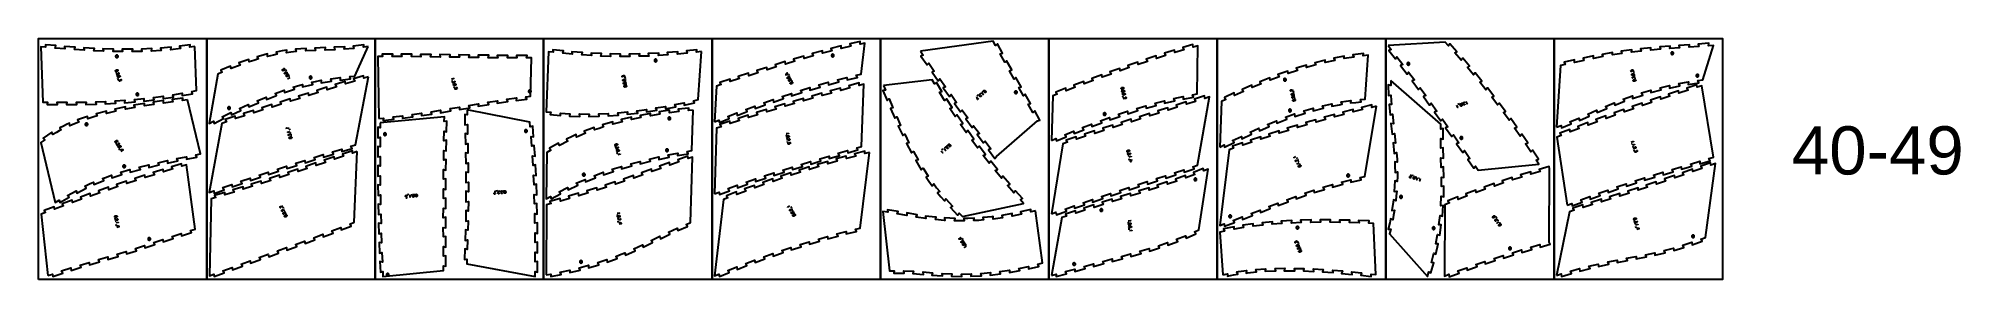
# Model space of a CAD drawing. Header units: millimetres. Extents: x 0 to 7990, y -5000 to -4000.
import ezdxf

# ---------------------------------------------------------------- set-up
doc = ezdxf.new("R2010")
doc.units = ezdxf.units.MM
doc.header["$MEASUREMENT"] = 0
for name, color, linetype, true_color in [('Default', 18, 'Continuous', 0x000000), ('nest', 18, 'Continuous', 0x000000), ('nest$l_engrave_text', 5, 'Continuous', 0x0000ff), ('nest$l_inner_cut', 3, 'Continuous', 0x00ff00), ('nest$l_outer_cut', 1, 'Continuous', 0xff0000)]:
    doc.layers.add(name, color=color, linetype=linetype, true_color=true_color)

msp = doc.modelspace()

# ---------------------------------------------------------------- texts
at = {"layer": 'nest', "insert": (7288.3, -4567.1), "char_height": 200, "width": 895.181, "attachment_point": 7, "line_spacing_factor": 0.963855}
msp.add_mtext('\\fArial;40-49', dxfattribs=at)

# ---------------------------------------------------------------- linework, layer by layer
at = {"layer": 'Default'}
for points in [[(0, -5000), (0, -4000), (700, -4000), (700, -5000)], [(700, -5000), (700, -4000), (1400, -4000), (1400, -5000)], [(1400, -5000), (1400, -4000), (2100, -4000), (2100, -5000)], [(2100, -5000), (2100, -4000), (2800, -4000), (2800, -5000)], [(2800, -5000), (2800, -4000), (3500, -4000), (3500, -5000)], [(3500, -5000), (3500, -4000), (4200, -4000), (4200, -5000)], [(4200, -5000), (4200, -4000), (4900, -4000), (4900, -5000)], [(4900, -5000), (4900, -4000), (5600, -4000), (5600, -5000)], [(5600, -5000), (5600, -4000), (6300, -4000), (6300, -5000)], [(6300, -5000), (6300, -4000), (7000, -4000), (7000, -5000)]]:
    msp.add_lwpolyline(points, close=True, dxfattribs=at)
at = {"layer": 'nest$l_engrave_text'}
for points in [[(320.4, -4133.7), (320.7, -4133), (321.3, -4132.3), (322.1, -4131.6), (322.2, -4131.6), (322.3, -4131.5), (322.6, -4131.3), (323, -4131.1), (324.2, -4130.6), (325.4, -4130.3), (325.8, -4130.2), (326.2, -4130.1), (326.5, -4130), (326.6, -4130), (327.2, -4130), (327.8, -4130), (328.3, -4130.1), (328.6, -4130.2), (329.4, -4130.6), (329.8, -4131.1), (330.2, -4131.7), (330.4, -4132.6), (330.4, -4133.3), (330.1, -4134), (329.6, -4134.7), (329.1, -4135.1), (328.4, -4135.7), (327.7, -4136), (326.8, -4136.4), (325.8, -4136.8), (325, -4137), (324.2, -4137.2), (323.6, -4137.2), (322.9, -4137.2), (322.2, -4137), (321.6, -4136.7), (321.1, -4136.3), (320.7, -4135.9), (320.5, -4135.3), (320.3, -4134.6)], [(323.5, -4141.4), (323.5, -4141.6), (323.3, -4141.7), (323.2, -4141.7), (323, -4141.5), (323, -4141.4), (323.2, -4141.2), (323.4, -4141.2)], [(327.8, -4153.4), (327.8, -4153.6), (327.7, -4153.7), (327.5, -4153.7), (327.4, -4153.5), (327.4, -4153.3), (327.5, -4153.2), (327.7, -4153.2)], [(329.2, -4157.7), (329.4, -4157), (330, -4156.3), (330.8, -4155.6), (330.9, -4155.6), (331.1, -4155.5), (331.4, -4155.3), (331.8, -4155.1), (332.9, -4154.6), (334.1, -4154.3), (334.6, -4154.2), (334.9, -4154.1), (335.2, -4154), (335.3, -4154), (335.9, -4154), (336.5, -4154), (337, -4154.1), (337.4, -4154.2), (338.1, -4154.6), (338.6, -4155.1), (338.9, -4155.7), (339.1, -4156.6), (339.1, -4157.3), (338.8, -4158), (338.3, -4158.7), (337.9, -4159.1), (337.1, -4159.7), (336.4, -4160), (335.5, -4160.4), (334.5, -4160.8), (333.8, -4161), (332.9, -4161.2), (332.3, -4161.2), (331.6, -4161.2), (330.9, -4161), (330.3, -4160.7), (329.9, -4160.3), (329.5, -4159.9), (329.2, -4159.3), (329.1, -4158.6)], [(1018.4, -4129.3), (1018.9, -4129.9), (1019.5, -4130.5), (1020.1, -4130.9), (1020.8, -4131.2), (1021.5, -4131.3), (1022.2, -4131.2), (1022.8, -4130.9), (1023.4, -4130.3), (1023.8, -4129.6), (1024, -4128.8), (1023.9, -4127.9), (1023.6, -4127), (1023.1, -4126.4), (1022.6, -4125.9), (1022, -4125.5), (1021.4, -4125.3), (1020.7, -4125.2), (1020, -4125.4), (1019.4, -4125.7), (1018.9, -4126.1), (1018.6, -4126.6), (1018.3, -4127.1), (1018.2, -4127.6), (1018.2, -4128.2), (1018.3, -4128.9), (1018.7, -4129.6), (1019, -4130.3), (1019.1, -4131), (1019, -4131.8), (1018.8, -4132.4), (1018.4, -4132.9), (1018, -4133.3), (1017.7, -4133.5), (1017, -4133.6), (1016.3, -4133.5), (1015.7, -4133.2), (1015.1, -4132.7), (1014.7, -4132.2), (1014.4, -4131.6), (1014.3, -4130.9), (1014.4, -4130.4), (1014.6, -4129.7), (1015, -4129.2), (1015.4, -4128.9), (1015.9, -4128.7), (1016.6, -4128.6), (1017.4, -4128.7), (1018, -4129)], [(1032.8, -4142), (1032.7, -4142.7), (1032.3, -4143.5), (1031.7, -4144.4), (1031.6, -4144.4), (1031.4, -4144.6), (1031.2, -4144.8), (1030.9, -4145.1), (1029.9, -4145.8), (1028.8, -4146.4), (1028.3, -4146.6), (1028, -4146.8), (1027.8, -4146.9), (1027.6, -4147), (1027.1, -4147.1), (1026.4, -4147.2), (1025.9, -4147.2), (1025.6, -4147.2), (1024.8, -4147), (1024.2, -4146.6), (1023.7, -4146.1), (1023.3, -4145.3), (1023.2, -4144.6), (1023.3, -4143.9), (1023.6, -4143.1), (1024, -4142.6), (1024.6, -4141.9), (1025.2, -4141.4), (1026, -4140.8), (1026.9, -4140.2), (1027.6, -4139.8), (1028.4, -4139.5), (1028.9, -4139.3), (1029.6, -4139.2), (1030.4, -4139.2), (1031, -4139.4), (1031.5, -4139.6), (1032, -4139.9), (1032.4, -4140.4), (1032.7, -4141.1)], [(1039.8, -4152.7), (1039.6, -4153.4), (1039.3, -4154.2), (1038.6, -4155.1), (1038.5, -4155.1), (1038.4, -4155.3), (1038.1, -4155.5), (1037.8, -4155.8), (1036.8, -4156.5), (1035.7, -4157.1), (1035.3, -4157.3), (1035, -4157.5), (1034.7, -4157.6), (1034.6, -4157.7), (1034, -4157.8), (1033.4, -4157.9), (1032.9, -4157.9), (1032.5, -4157.9), (1031.7, -4157.7), (1031.2, -4157.3), (1030.7, -4156.8), (1030.3, -4156.1), (1030.2, -4155.3), (1030.3, -4154.6), (1030.6, -4153.8), (1031, -4153.3), (1031.6, -4152.6), (1032.1, -4152.1), (1033, -4151.5), (1033.8, -4150.9), (1034.5, -4150.5), (1035.3, -4150.2), (1035.9, -4150), (1036.6, -4149.9), (1037.3, -4149.9), (1038, -4150.1), (1038.5, -4150.3), (1039, -4150.6), (1039.4, -4151.1), (1039.7, -4151.8)], [(1035.1, -4145.9), (1035, -4145.7), (1035.1, -4145.6), (1035.3, -4145.5), (1035.5, -4145.7), (1035.5, -4145.8), (1035.4, -4146), (1035.2, -4146)], [(6632.5, -4149.6), (6632.1, -4150.2), (6631.5, -4150.9), (6630.7, -4151.5), (6630.6, -4151.5), (6630.4, -4151.6), (6630.1, -4151.7), (6629.7, -4151.9), (6628.5, -4152.3), (6627.3, -4152.5), (6626.8, -4152.6), (6626.4, -4152.7), (6626.2, -4152.7), (6626.1, -4152.7), (6625.4, -4152.7), (6624.8, -4152.6), (6624.3, -4152.4), (6624, -4152.3), (6623.3, -4151.8), (6622.9, -4151.3), (6622.6, -4150.7), (6622.5, -4149.8), (6622.6, -4149.1), (6622.9, -4148.5), (6623.4, -4147.8), (6624, -4147.4), (6624.8, -4146.9), (6625.4, -4146.6), (6626.4, -4146.3), (6627.4, -4146), (6628.2, -4145.9), (6629, -4145.8), (6629.6, -4145.8), (6630.3, -4145.9), (6631, -4146.2), (6631.6, -4146.5), (6632, -4146.9), (6632.4, -4147.4), (6632.6, -4147.9), (6632.7, -4148.7)], [(6633.4, -4154), (6633.4, -4153.8), (6633.6, -4153.7), (6633.8, -4153.7), (6633.9, -4153.9), (6633.9, -4154), (6633.7, -4154.1), (6633.5, -4154.1)], [(1042, -4156.6), (1042, -4156.4), (1042.1, -4156.3), (1042.3, -4156.2), (1042.4, -4156.4), (1042.5, -4156.5), (1042.3, -4156.7), (1042.2, -4156.7)], [(1719.8, -4175.8), (1719.8, -4176), (1719.7, -4176.1), (1719.5, -4176.1), (1719.4, -4176), (1719.4, -4175.8), (1719.5, -4175.7), (1719.7, -4175.7)], [(1724.4, -4187.8), (1724.4, -4187.9), (1724.3, -4188.1), (1724.1, -4188), (1724, -4187.9), (1724, -4187.7), (1724.1, -4187.6), (1724.3, -4187.6)], [(1725.8, -4192.1), (1726.1, -4191.4), (1726.6, -4190.6), (1727.4, -4190), (1727.5, -4189.9), (1727.7, -4189.8), (1728, -4189.6), (1728.3, -4189.4), (1729.5, -4188.9), (1730.7, -4188.5), (1731.1, -4188.4), (1731.5, -4188.3), (1731.7, -4188.3), (1731.9, -4188.3), (1733.1, -4188.3), (1733.6, -4188.4), (1733.9, -4188.4), (1734.7, -4188.8), (1735.2, -4189.3), (1735.5, -4189.9), (1735.7, -4190.7), (1735.7, -4191.5), (1735.5, -4192.1), (1735, -4192.9), (1734.5, -4193.3), (1733.8, -4193.9), (1733.1, -4194.2), (1732.2, -4194.7), (1731.2, -4195), (1730.4, -4195.3), (1729.6, -4195.4), (1729, -4195.5), (1728.3, -4195.5), (1727.6, -4195.3), (1727, -4195), (1726.6, -4194.7), (1726.1, -4194.2), (1725.9, -4193.7), (1725.7, -4192.9)], [(2439.3, -4173.6), (2438.9, -4174.2), (2438.2, -4174.8), (2437.3, -4175.4), (2437.2, -4175.4), (2437, -4175.5), (2436.7, -4175.6), (2436.3, -4175.7), (2435.1, -4176), (2433.8, -4176.2), (2433.4, -4176.2), (2433, -4176.2), (2432.7, -4176.3), (2432.6, -4176.2), (2432, -4176.2), (2431.4, -4176), (2430.9, -4175.9), (2430.6, -4175.7), (2429.9, -4175.2), (2429.6, -4174.6), (2429.3, -4174), (2429.2, -4173.1), (2429.4, -4172.4), (2429.7, -4171.8), (2430.3, -4171.2), (2430.9, -4170.8), (2431.7, -4170.4), (2432.4, -4170.2), (2433.4, -4169.9), (2434.4, -4169.7), (2435.2, -4169.6), (2436.1, -4169.6), (2436.7, -4169.6), (2437.4, -4169.7), (2438, -4170.1), (2438.6, -4170.4), (2439, -4170.8), (2439.3, -4171.4), (2439.5, -4171.9), (2439.5, -4172.7)], [(2441.7, -4186.1), (2441.3, -4186.7), (2440.6, -4187.4), (2439.7, -4187.9), (2439.6, -4187.9), (2439.4, -4188), (2439.1, -4188.1), (2438.7, -4188.2), (2437.5, -4188.6), (2436.3, -4188.7), (2435.8, -4188.7), (2435.4, -4188.8), (2435.2, -4188.8), (2435, -4188.8), (2433.8, -4188.6), (2433.4, -4188.4), (2433, -4188.2), (2432.4, -4187.7), (2432, -4187.1), (2431.7, -4186.5), (2431.7, -4185.7), (2431.8, -4184.9), (2432.2, -4184.3), (2432.8, -4183.7), (2433.3, -4183.3), (2434.2, -4182.9), (2434.9, -4182.7), (2435.9, -4182.4), (2436.8, -4182.2), (2437.7, -4182.1), (2438.5, -4182.1), (2439.1, -4182.1), (2439.8, -4182.3), (2440.5, -4182.6), (2441, -4183), (2441.4, -4183.4), (2441.7, -4183.9), (2441.9, -4184.5), (2441.9, -4185.2)], [(2444.1, -4198.6), (2443.7, -4199.3), (2443.1, -4199.9), (2442.2, -4200.4), (2442.1, -4200.5), (2441.9, -4200.5), (2441.6, -4200.6), (2441.2, -4200.8), (2440, -4201.1), (2438.7, -4201.2), (2438.2, -4201.3), (2437.9, -4201.3), (2437.6, -4201.3), (2437.5, -4201.3), (2436.9, -4201.3), (2436.3, -4201.1), (2435.8, -4200.9), (2435.5, -4200.8), (2434.8, -4200.3), (2434.4, -4199.7), (2434.2, -4199), (2434.1, -4198.2), (2434.3, -4197.4), (2434.6, -4196.8), (2435.2, -4196.2), (2435.8, -4195.9), (2436.6, -4195.5), (2437.3, -4195.2), (2438.3, -4195), (2439.3, -4194.8), (2440.1, -4194.7), (2440.9, -4194.6), (2441.5, -4194.7), (2442.2, -4194.8), (2442.9, -4195.1), (2443.4, -4195.5), (2443.8, -4195.9), (2444.2, -4196.4), (2444.3, -4197), (2444.4, -4197.8)], [(2439.9, -4178), (2439.9, -4177.9), (2440.1, -4177.8), (2440.2, -4177.8), (2440.3, -4178), (2440.3, -4178.1), (2440.1, -4178.2), (2440, -4178.2)], [(2442.3, -4190.6), (2442.3, -4190.4), (2442.5, -4190.3), (2442.7, -4190.3), (2442.8, -4190.5), (2442.7, -4190.7), (2442.6, -4190.7), (2442.4, -4190.7)], [(3122.4, -4161.3), (3122.2, -4162), (3121.8, -4162.8), (3121.1, -4163.6), (3121, -4163.7), (3120.9, -4163.8), (3120.6, -4164), (3120.2, -4164.3), (3119.2, -4164.9), (3118.1, -4165.5), (3117.6, -4165.7), (3117.3, -4165.8), (3117, -4165.9), (3116.9, -4165.9), (3116.3, -4166), (3115.7, -4166.1), (3115.2, -4166.1), (3114.8, -4166), (3114.1, -4165.7), (3113.5, -4165.3), (3113.1, -4164.8), (3112.7, -4164), (3112.7, -4163.2), (3112.8, -4162.6), (3113.2, -4161.8), (3113.6, -4161.3), (3114.3, -4160.6), (3114.8, -4160.2), (3115.7, -4159.6), (3116.6, -4159.1), (3117.4, -4158.8), (3118.1, -4158.5), (3118.7, -4158.3), (3119.4, -4158.3), (3120.2, -4158.4), (3120.8, -4158.6), (3121.3, -4158.8), (3121.8, -4159.2), (3122.1, -4159.7), (3122.4, -4160.4)], [(3124.4, -4165.4), (3124.4, -4165.2), (3124.5, -4165.1), (3124.7, -4165), (3124.8, -4165.1), (3124.8, -4165.3), (3124.7, -4165.5), (3124.5, -4165.5)], [(3134.8, -4183.6), (3134.6, -4184.4), (3134.2, -4185.2), (3133.5, -4186), (3133.4, -4186), (3133.2, -4186.1), (3133, -4186.3), (3132.6, -4186.6), (3131.6, -4187.2), (3130.4, -4187.8), (3130, -4188), (3129.6, -4188.1), (3129.4, -4188.2), (3129.3, -4188.2), (3128.7, -4188.4), (3128.1, -4188.4), (3127.6, -4188.4), (3127.2, -4188.4), (3126.4, -4188.1), (3125.9, -4187.6), (3125.4, -4187.1), (3125.1, -4186.3), (3125, -4185.6), (3125.2, -4184.9), (3125.6, -4184.1), (3126, -4183.6), (3126.6, -4182.9), (3127.2, -4182.5), (3128.1, -4181.9), (3129, -4181.5), (3129.7, -4181.1), (3130.5, -4180.8), (3131.1, -4180.7), (3131.8, -4180.6), (3132.5, -4180.7), (3133.2, -4180.9), (3133.7, -4181.1), (3134.1, -4181.5), (3134.5, -4182), (3134.8, -4182.8)], [(3130.6, -4176.5), (3130.5, -4176.4), (3130.7, -4176.2), (3130.8, -4176.2), (3131, -4176.3), (3131, -4176.5), (3130.9, -4176.6), (3130.7, -4176.7)], [(3915.9, -4229), (3915.8, -4229.1), (3915.6, -4229), (3915.5, -4228.9), (3915.6, -4228.7), (3915.8, -4228.6), (3915.9, -4228.7), (3916, -4228.9)], [(3925.6, -4220.7), (3925.4, -4220.7), (3925.2, -4220.6), (3925.2, -4220.5), (3925.3, -4220.3), (3925.4, -4220.3), (3925.6, -4220.3), (3925.7, -4220.5)], [(3931.6, -4215.1), (3932.4, -4215.1), (3933.3, -4215.3), (3934.2, -4215.9), (3934.2, -4215.9), (3934.4, -4216.1), (3934.7, -4216.3), (3935, -4216.6), (3935.8, -4217.5), (3936.6, -4218.4), (3936.9, -4218.9), (3937.1, -4219.2), (3937.2, -4219.4), (3937.3, -4219.5), (3937.5, -4220), (3937.7, -4220.7), (3937.8, -4221.2), (3937.8, -4221.5), (3937.7, -4222.3), (3937.4, -4222.9), (3937, -4223.5), (3936.3, -4224), (3935.5, -4224.2), (3934.9, -4224.2), (3934, -4224), (3933.4, -4223.7), (3932.7, -4223.2), (3932.1, -4222.7), (3931.4, -4222), (3930.7, -4221.2), (3930.2, -4220.5), (3929.8, -4219.8), (3929.5, -4219.3), (3929.3, -4218.6), (3929.2, -4217.9), (3929.3, -4217.2), (3929.4, -4216.7), (3929.7, -4216.1), (3930.1, -4215.7), (3930.8, -4215.3)], [(4501, -4205.9), (4501.3, -4205.3), (4501.9, -4204.6), (4502.8, -4204), (4502.9, -4204), (4503.1, -4203.9), (4503.4, -4203.8), (4503.8, -4203.6), (4505, -4203.3), (4506.2, -4203), (4506.7, -4203), (4507.1, -4202.9), (4507.3, -4202.9), (4507.5, -4202.9), (4508.1, -4202.9), (4508.7, -4203), (4509.2, -4203.2), (4509.5, -4203.3), (4510.2, -4203.8), (4510.6, -4204.3), (4510.9, -4205), (4511, -4205.8), (4510.9, -4206.6), (4510.6, -4207.2), (4510, -4207.8), (4509.5, -4208.2), (4508.7, -4208.7), (4508, -4209), (4507, -4209.3), (4506, -4209.5), (4505.2, -4209.7), (4504.3, -4209.7), (4503.8, -4209.7), (4503.1, -4209.6), (4502.4, -4209.3), (4501.8, -4209), (4501.4, -4208.6), (4501, -4208.1), (4500.8, -4207.5), (4500.8, -4206.8)], [(4503.2, -4213.9), (4503.2, -4214), (4503, -4214.1), (4502.8, -4214.1), (4502.7, -4214), (4502.8, -4213.8), (4502.9, -4213.7), (4503.1, -4213.7)], [(4504, -4218.3), (4504.4, -4217.7), (4505, -4217), (4505.9, -4216.4), (4506, -4216.4), (4506.2, -4216.3), (4506.5, -4216.2), (4506.9, -4216), (4508.1, -4215.6), (4509.3, -4215.4), (4509.8, -4215.4), (4510.2, -4215.3), (4510.4, -4215.3), (4510.5, -4215.3), (4511.2, -4215.3), (4511.8, -4215.4), (4512.3, -4215.6), (4512.6, -4215.7), (4513.3, -4216.2), (4513.7, -4216.7), (4514, -4217.4), (4514.1, -4218.2), (4514, -4219), (4513.7, -4219.6), (4513.1, -4220.2), (4512.5, -4220.6), (4511.7, -4221.1), (4511.1, -4221.4), (4510.1, -4221.7), (4509.1, -4221.9), (4508.3, -4222.1), (4507.4, -4222.1), (4506.8, -4222.1), (4506.1, -4222), (4505.5, -4221.7), (4504.9, -4221.4), (4504.5, -4221), (4504.1, -4220.5), (4503.9, -4219.9), (4503.9, -4219.2)], [(4506.3, -4226.2), (4506.3, -4226.4), (4506.1, -4226.5), (4505.9, -4226.5), (4505.8, -4226.4), (4505.8, -4226.2), (4506, -4226.1), (4506.2, -4226.1)], [(4507.1, -4230.7), (4507.5, -4230), (4508.1, -4229.4), (4509, -4228.8), (4509.1, -4228.8), (4509.3, -4228.7), (4509.6, -4228.5), (4510, -4228.4), (4511.2, -4228), (4512.4, -4227.8), (4512.9, -4227.7), (4513.3, -4227.7), (4513.5, -4227.7), (4513.6, -4227.7), (4514.3, -4227.7), (4514.9, -4227.8), (4515.3, -4228), (4515.7, -4228.1), (4516.4, -4228.6), (4516.8, -4229.1), (4517.1, -4229.8), (4517.2, -4230.6), (4517, -4231.4), (4516.7, -4232), (4516.2, -4232.6), (4515.6, -4233), (4514.8, -4233.5), (4514.1, -4233.7), (4513.2, -4234.1), (4512.2, -4234.3), (4511.4, -4234.4), (4510.5, -4234.5), (4509.9, -4234.5), (4509.2, -4234.4), (4508.5, -4234.1), (4508, -4233.8), (4507.6, -4233.4), (4507.2, -4232.9), (4507, -4232.3), (4506.9, -4231.6)], [(5217.8, -4231.9), (5217.5, -4232.5), (5216.9, -4233.2), (5216, -4233.8), (5215.9, -4233.8), (5215.7, -4233.9), (5215.4, -4234), (5215, -4234.2), (5213.8, -4234.6), (5212.6, -4234.8), (5212.1, -4234.8), (5211.7, -4234.9), (5211.5, -4234.9), (5211.3, -4234.9), (5210.7, -4234.9), (5210.1, -4234.8), (5209.6, -4234.6), (5209.3, -4234.5), (5208.6, -4234), (5208.2, -4233.5), (5207.9, -4232.8), (5207.8, -4232), (5207.9, -4231.2), (5208.2, -4230.6), (5208.8, -4230), (5209.3, -4229.6), (5210.1, -4229.1), (5210.8, -4228.8), (5211.8, -4228.5), (5212.8, -4228.3), (5213.6, -4228.1), (5214.4, -4228.1), (5215, -4228.1), (5215.7, -4228.2), (5216.4, -4228.5), (5217, -4228.8), (5217.4, -4229.2), (5217.8, -4229.7), (5218, -4230.3), (5218, -4231)], [(6639.1, -4174.2), (6638.8, -4174.9), (6638.1, -4175.6), (6637.3, -4176.2), (6637.2, -4176.2), (6637, -4176.3), (6636.7, -4176.4), (6636.3, -4176.6), (6635.1, -4177), (6633.9, -4177.2), (6633.4, -4177.3), (6633, -4177.3), (6632.8, -4177.3), (6632.7, -4177.4), (6632, -4177.4), (6631.4, -4177.2), (6630.9, -4177.1), (6630.6, -4177), (6629.9, -4176.5), (6629.5, -4176), (6629.2, -4175.3), (6629.1, -4174.5), (6629.2, -4173.7), (6629.5, -4173.1), (6630, -4172.5), (6630.6, -4172), (6631.4, -4171.6), (6632, -4171.3), (6633, -4171), (6634, -4170.7), (6634.8, -4170.6), (6635.6, -4170.5), (6636.2, -4170.4), (6636.9, -4170.5), (6637.6, -4170.8), (6638.2, -4171.2), (6638.6, -4171.5), (6639, -4172), (6639.2, -4172.6), (6639.3, -4173.4)], [(6636.7, -4166.3), (6636.7, -4166.1), (6636.9, -4166), (6637.1, -4166), (6637.2, -4166.2), (6637.2, -4166.4), (6637, -4166.5), (6636.8, -4166.5)], [(5224, -4256.7), (5223.6, -4257.3), (5223, -4258), (5222.2, -4258.6), (5222.1, -4258.6), (5221.9, -4258.7), (5221.6, -4258.8), (5221.2, -4259), (5220, -4259.3), (5218.7, -4259.6), (5218.3, -4259.6), (5217.9, -4259.7), (5217.6, -4259.7), (5217.5, -4259.7), (5216.9, -4259.7), (5216.3, -4259.6), (5215.8, -4259.4), (5215.5, -4259.3), (5214.8, -4258.8), (5214.4, -4258.2), (5214.1, -4257.6), (5214, -4256.8), (5214.1, -4256), (5214.4, -4255.4), (5215, -4254.7), (5215.5, -4254.4), (5216.3, -4253.9), (5217, -4253.6), (5218, -4253.3), (5219, -4253.1), (5219.8, -4252.9), (5220.6, -4252.8), (5221.2, -4252.8), (5221.9, -4253), (5222.6, -4253.3), (5223.2, -4253.6), (5223.6, -4254), (5223.9, -4254.5), (5224.1, -4255), (5224.2, -4255.8)], [(5218.7, -4236.3), (5218.7, -4236.2), (5218.9, -4236.1), (5219, -4236.1), (5219.1, -4236.2), (5219.1, -4236.4), (5219, -4236.5), (5218.8, -4236.5)], [(5221.8, -4248.7), (5221.8, -4248.6), (5221.9, -4248.4), (5222.1, -4248.5), (5222.2, -4248.6), (5222.2, -4248.8), (5222.1, -4248.9), (5221.9, -4248.9)], [(5913, -4270.6), (5913.7, -4270.9), (5914.4, -4271.4), (5915.1, -4272.2), (5915.2, -4272.3), (5915.2, -4272.5), (5915.4, -4272.8), (5915.6, -4273.1), (5916.2, -4274.3), (5916.6, -4275.4), (5916.7, -4275.9), (5916.8, -4276.3), (5916.8, -4276.5), (5916.9, -4276.7), (5916.9, -4277.3), (5916.9, -4277.9), (5916.8, -4278.4), (5916.7, -4278.7), (5916.3, -4279.5), (5915.8, -4280), (5915.3, -4280.3), (5914.5, -4280.6), (5913.7, -4280.5), (5913, -4280.3), (5912.3, -4279.9), (5911.8, -4279.4), (5911.3, -4278.6), (5910.9, -4278), (5910.5, -4277.1), (5910.1, -4276.1), (5909.8, -4275.3), (5909.6, -4274.5), (5909.5, -4273.9), (5909.6, -4273.2), (5909.8, -4272.5), (5910, -4271.9), (5910.3, -4271.5), (5910.8, -4271), (5911.3, -4270.7), (5912.1, -4270.6)], [(5917.2, -4269.2), (5917.1, -4269.2), (5916.9, -4269), (5916.9, -4268.9), (5917.1, -4268.7), (5917.2, -4268.7), (5917.4, -4268.9), (5917.4, -4269.1)], [(5929.1, -4264.4), (5928.9, -4264.4), (5928.8, -4264.3), (5928.8, -4264.1), (5928.9, -4264), (5929.1, -4264), (5929.2, -4264.1), (5929.2, -4264.3)], [(1046.6, -4391.9), (1046.6, -4391.7), (1046.8, -4391.6), (1047, -4391.6), (1047.1, -4391.7), (1047, -4391.9), (1046.9, -4392), (1046.7, -4392)], [(319.1, -4428.6), (319.3, -4427.9), (319.6, -4427), (320.3, -4426.2), (320.4, -4426.1), (320.5, -4426), (320.8, -4425.8), (321.1, -4425.5), (322.1, -4424.8), (323.2, -4424.2), (323.7, -4424), (324, -4423.9), (324.2, -4423.8), (324.3, -4423.7), (325.6, -4423.5), (326.1, -4423.5), (326.4, -4423.5), (327.2, -4423.7), (327.8, -4424.1), (328.3, -4424.7), (328.6, -4425.4), (328.7, -4426.2), (328.6, -4426.8), (328.3, -4427.6), (327.9, -4428.2), (327.3, -4428.9), (326.7, -4429.3), (325.9, -4429.9), (325, -4430.5), (324.3, -4430.9), (323.5, -4431.2), (323, -4431.4), (322.3, -4431.5), (321.5, -4431.4), (320.9, -4431.3), (320.4, -4431), (319.9, -4430.6), (319.5, -4430.2), (319.2, -4429.5)], [(323.7, -4435.5), (323.7, -4435.6), (323.6, -4435.8), (323.4, -4435.8), (323.3, -4435.7), (323.3, -4435.5), (323.4, -4435.4), (323.5, -4435.4)], [(330.4, -4446.3), (330.5, -4446.5), (330.4, -4446.6), (330.2, -4446.7), (330.1, -4446.5), (330, -4446.4), (330.1, -4446.2), (330.3, -4446.2)], [(332.6, -4450.3), (332.8, -4449.5), (333.2, -4448.7), (333.8, -4447.9), (333.9, -4447.8), (334.1, -4447.7), (334.3, -4447.5), (334.6, -4447.2), (335.7, -4446.5), (336.8, -4445.9), (337.2, -4445.7), (337.5, -4445.5), (337.8, -4445.4), (337.9, -4445.4), (339.1, -4445.1), (339.6, -4445.1), (339.9, -4445.1), (340.8, -4445.4), (341.3, -4445.8), (341.8, -4446.3), (342.2, -4447), (342.3, -4447.8), (342.2, -4448.5), (341.8, -4449.3), (341.4, -4449.8), (340.8, -4450.5), (340.3, -4451), (339.4, -4451.6), (338.6, -4452.1), (337.8, -4452.5), (337.1, -4452.8), (336.5, -4453), (335.8, -4453.1), (335, -4453.1), (334.4, -4452.9), (333.9, -4452.7), (333.4, -4452.3), (333, -4451.8), (332.7, -4451.1)], [(1052.6, -4412), (1052.3, -4412.7), (1051.7, -4413.4), (1050.8, -4414), (1050.8, -4414), (1050.6, -4414.1), (1050.3, -4414.2), (1049.9, -4414.4), (1048.7, -4414.8), (1047.5, -4415.1), (1047, -4415.2), (1046.6, -4415.2), (1046.4, -4415.2), (1046.3, -4415.3), (1045.6, -4415.3), (1045, -4415.2), (1044.5, -4415), (1044.2, -4414.9), (1043.5, -4414.4), (1043.1, -4413.9), (1042.8, -4413.3), (1042.6, -4412.5), (1042.7, -4411.7), (1043, -4411.1), (1043.5, -4410.4), (1044.1, -4410), (1044.9, -4409.5), (1045.5, -4409.2), (1046.5, -4408.9), (1047.5, -4408.6), (1048.3, -4408.4), (1049.1, -4408.3), (1049.7, -4408.3), (1050.4, -4408.4), (1051.1, -4408.6), (1051.7, -4409), (1052.1, -4409.3), (1052.5, -4409.8), (1052.7, -4410.4), (1052.8, -4411.1)], [(1050.1, -4404.1), (1050.1, -4404), (1050.3, -4403.9), (1050.5, -4403.9), (1050.6, -4404), (1050.6, -4404.2), (1050.4, -4404.3), (1050.2, -4404.3)], [(2397, -4440.7), (2397.3, -4440), (2397.9, -4439.3), (2398.8, -4438.7), (2398.9, -4438.7), (2399, -4438.6), (2399.3, -4438.5), (2399.7, -4438.3), (2400.9, -4437.9), (2402.1, -4437.6), (2402.6, -4437.5), (2403, -4437.5), (2403.2, -4437.5), (2403.4, -4437.4), (2404.6, -4437.6), (2405.1, -4437.7), (2405.4, -4437.8), (2406.1, -4438.3), (2406.5, -4438.8), (2406.8, -4439.4), (2407, -4440.2), (2406.9, -4441), (2406.6, -4441.6), (2406.1, -4442.3), (2405.5, -4442.7), (2404.8, -4443.2), (2404.1, -4443.5), (2403.1, -4443.8), (2402.1, -4444.1), (2401.3, -4444.3), (2400.5, -4444.4), (2399.9, -4444.4), (2399.2, -4444.3), (2398.5, -4444.1), (2397.9, -4443.7), (2397.5, -4443.4), (2397.1, -4442.9), (2396.9, -4442.3), (2396.8, -4441.6)], [(2399.5, -4448.6), (2399.5, -4448.7), (2399.3, -4448.9), (2399.1, -4448.8), (2399, -4448.7), (2399, -4448.5), (2399.2, -4448.4), (2399.4, -4448.4)], [(2403, -4460.8), (2403, -4461), (2402.8, -4461.1), (2402.7, -4461.1), (2402.5, -4461), (2402.6, -4460.8), (2402.7, -4460.7), (2402.9, -4460.7)], [(2404, -4465.3), (2404.3, -4464.6), (2404.9, -4463.9), (2405.8, -4463.3), (2405.9, -4463.2), (2406.1, -4463.2), (2406.4, -4463), (2406.8, -4462.9), (2407.9, -4462.4), (2409.2, -4462.2), (2409.7, -4462.1), (2410, -4462), (2410.3, -4462), (2410.4, -4462), (2411, -4462), (2411.6, -4462.1), (2412.1, -4462.2), (2412.4, -4462.3), (2413.1, -4462.8), (2413.6, -4463.3), (2413.9, -4464), (2414, -4464.8), (2413.9, -4465.6), (2413.6, -4466.2), (2413.1, -4466.9), (2412.6, -4467.3), (2411.8, -4467.7), (2411.1, -4468.1), (2410.1, -4468.4), (2409.2, -4468.7), (2408.4, -4468.8), (2407.5, -4468.9), (2406.9, -4469), (2406.2, -4468.9), (2405.5, -4468.6), (2405, -4468.3), (2404.5, -4467.9), (2404.2, -4467.4), (2403.9, -4466.9), (2403.8, -4466.1)], [(3109.8, -4401.8), (3109.8, -4401.9), (3109.6, -4402), (3109.5, -4402), (3109.4, -4401.9), (3109.4, -4401.7), (3109.5, -4401.6), (3109.7, -4401.6)], [(3110.4, -4406.3), (3110.8, -4405.6), (3111.5, -4405), (3112.4, -4404.5), (3112.5, -4404.4), (3112.7, -4404.4), (3113, -4404.2), (3113.4, -4404.1), (3114.6, -4403.8), (3115.8, -4403.6), (3116.3, -4403.6), (3116.7, -4403.6), (3117, -4403.6), (3117.1, -4403.6), (3118.3, -4403.8), (3118.8, -4404), (3119.1, -4404.1), (3119.8, -4404.6), (3120.1, -4405.2), (3120.4, -4405.9), (3120.5, -4406.7), (3120.3, -4407.5), (3120, -4408), (3119.4, -4408.6), (3118.8, -4409), (3118, -4409.4), (3117.3, -4409.7), (3116.3, -4409.9), (3115.3, -4410.1), (3114.5, -4410.2), (3113.6, -4410.2), (3113, -4410.2), (3112.3, -4410.1), (3111.7, -4409.7), (3111.1, -4409.4), (3110.7, -4409), (3110.4, -4408.4), (3110.2, -4407.9), (3110.2, -4407.1)], [(3112.2, -4414.3), (3112.2, -4414.5), (3112.1, -4414.6), (3111.9, -4414.5), (3111.8, -4414.4), (3111.8, -4414.2), (3112, -4414.1), (3112.2, -4414.2)], [(3769.5, -4453), (3769.3, -4453.1), (3769.2, -4453), (3769.1, -4452.9), (3769.2, -4452.7), (3769.4, -4452.6), (3769.5, -4452.7), (3769.6, -4452.9)], [(3779, -4444.5), (3778.8, -4444.6), (3778.7, -4444.5), (3778.6, -4444.3), (3778.7, -4444.2), (3778.8, -4444.1), (3779, -4444.2), (3779.1, -4444.4)], [(3784.9, -4438.8), (3785.7, -4438.8), (3786.6, -4439.1), (3787.5, -4439.6), (3787.6, -4439.6), (3787.7, -4439.8), (3788, -4440), (3788.3, -4440.2), (3789.2, -4441.1), (3790, -4442.1), (3790.3, -4442.5), (3790.5, -4442.8), (3790.6, -4443), (3790.7, -4443.1), (3791.1, -4444.3), (3791.2, -4444.8), (3791.3, -4445.1), (3791.1, -4446), (3790.9, -4446.6), (3790.4, -4447.1), (3789.7, -4447.6), (3789, -4447.9), (3788.3, -4447.9), (3787.5, -4447.7), (3786.9, -4447.4), (3786.1, -4446.9), (3785.5, -4446.4), (3784.8, -4445.7), (3784.1, -4445), (3783.6, -4444.3), (3783.2, -4443.6), (3782.9, -4443.1), (3782.7, -4442.4), (3782.6, -4441.7), (3782.6, -4441), (3782.8, -4440.5), (3783.1, -4439.9), (3783.4, -4439.5), (3784.1, -4439.1)], [(4525.1, -4466.6), (4525.4, -4465.9), (4526, -4465.2), (4526.9, -4464.6), (4527, -4464.5), (4527.1, -4464.5), (4527.4, -4464.3), (4527.8, -4464.1), (4529, -4463.7), (4530.2, -4463.4), (4530.7, -4463.3), (4531.1, -4463.3), (4531.3, -4463.2), (4531.4, -4463.2), (4532.1, -4463.2), (4532.7, -4463.3), (4533.2, -4463.4), (4533.5, -4463.5), (4534.2, -4464), (4534.7, -4464.5), (4535, -4465.1), (4535.1, -4466), (4535, -4466.7), (4534.8, -4467.3), (4534.2, -4468), (4533.7, -4468.5), (4532.9, -4468.9), (4532.3, -4469.3), (4531.3, -4469.6), (4530.3, -4469.9), (4529.5, -4470.1), (4528.7, -4470.2), (4528.1, -4470.3), (4527.4, -4470.2), (4526.7, -4469.9), (4526.1, -4469.6), (4525.7, -4469.3), (4525.3, -4468.8), (4525.1, -4468.2), (4525, -4467.4)], [(6623.7, -4437.4), (6623.7, -4437.6), (6623.6, -4437.7), (6623.4, -4437.7), (6623.3, -4437.6), (6623.3, -4437.4), (6623.4, -4437.3), (6623.6, -4437.3)], [(6628.5, -4449.2), (6628.5, -4449.4), (6628.4, -4449.5), (6628.2, -4449.5), (6628, -4449.4), (6628, -4449.2), (6628.2, -4449.1), (6628.4, -4449.1)], [(4527.7, -4474.4), (4527.7, -4474.6), (4527.6, -4474.7), (4527.4, -4474.7), (4527.3, -4474.5), (4527.3, -4474.3), (4527.5, -4474.2), (4527.6, -4474.2)], [(4531.5, -4486.6), (4531.5, -4486.8), (4531.3, -4486.9), (4531.2, -4486.9), (4531, -4486.7), (4531.1, -4486.6), (4531.2, -4486.5), (4531.4, -4486.5)], [(5237, -4510), (5237, -4509.9), (5237.1, -4509.7), (5237.3, -4509.7), (5237.4, -4509.8), (5237.4, -4510), (5237.3, -4510.1), (5237.1, -4510.2)], [(5247.1, -4528.5), (5246.9, -4529.2), (5246.4, -4530), (5245.7, -4530.8), (5245.7, -4530.8), (5245.5, -4531), (5245.2, -4531.2), (5244.9, -4531.4), (5243.8, -4532.1), (5242.7, -4532.6), (5242.2, -4532.7), (5241.9, -4532.9), (5241.6, -4533), (5241.5, -4533), (5240.3, -4533.2), (5239.8, -4533.1), (5239.4, -4533.1), (5238.6, -4532.8), (5238.1, -4532.3), (5237.7, -4531.8), (5237.4, -4531), (5237.3, -4530.2), (5237.5, -4529.6), (5237.9, -4528.8), (5238.3, -4528.3), (5238.9, -4527.7), (5239.5, -4527.2), (5240.4, -4526.7), (5241.3, -4526.2), (5242.1, -4525.9), (5242.9, -4525.6), (5243.4, -4525.5), (5244.2, -4525.4), (5244.9, -4525.5), (5245.5, -4525.7), (5246, -4526), (5246.5, -4526.4), (5246.8, -4526.9), (5247.1, -4527.6)], [(5243, -4521.3), (5243, -4521.1), (5243.1, -4521), (5243.3, -4521), (5243.4, -4521.1), (5243.4, -4521.3), (5243.3, -4521.4), (5243.1, -4521.4)], [(1919.2, -4634), (1919, -4634), (1918.9, -4633.8), (1919, -4633.6), (1919.1, -4633.5), (1919.3, -4633.6), (1919.4, -4633.7), (1919.3, -4633.9)], [(1931.9, -4632.9), (1931.7, -4632.8), (1931.6, -4632.7), (1931.7, -4632.5), (1931.9, -4632.4), (1932, -4632.5), (1932.1, -4632.6), (1932.1, -4632.8)], [(1940.1, -4631.9), (1940.7, -4632.4), (1941.2, -4633.1), (1941.7, -4634.1), (1941.7, -4634.2), (1941.7, -4634.4), (1941.8, -4634.7), (1941.9, -4635.1), (1942.1, -4636.3), (1942.1, -4637.6), (1942.1, -4638.1), (1942.1, -4638.4), (1942.1, -4638.7), (1942.1, -4638.8), (1942, -4639.4), (1941.7, -4640), (1941.5, -4640.5), (1941.3, -4640.8), (1940.7, -4641.4), (1940.1, -4641.7), (1939.5, -4641.9), (1938.6, -4641.9), (1937.9, -4641.6), (1937.3, -4641.2), (1936.8, -4640.5), (1936.5, -4640), (1936.2, -4639.1), (1936, -4638.4), (1935.8, -4637.3), (1935.7, -4636.3), (1935.7, -4635.5), (1935.8, -4634.7), (1935.9, -4634.1), (1936.1, -4633.4), (1936.5, -4632.8), (1936.9, -4632.3), (1937.4, -4631.9), (1937.9, -4631.7), (1938.5, -4631.5), (1939.3, -4631.6)], [(5721.5, -4574), (5721.9, -4574.7), (5722.2, -4575.5), (5722.2, -4576.6), (5722.2, -4576.7), (5722.2, -4576.9), (5722.1, -4577.2), (5722, -4577.6), (5721.8, -4578.9), (5721.3, -4580), (5721.1, -4580.5), (5721, -4580.8), (5720.9, -4581), (5720.8, -4581.1), (5720, -4582.1), (5719.7, -4582.5), (5719.4, -4582.7), (5718.6, -4583), (5717.9, -4583.1), (5717.2, -4583), (5716.5, -4582.7), (5715.9, -4582.2), (5715.5, -4581.6), (5715.3, -4580.8), (5715.2, -4580.1), (5715.2, -4579.2), (5715.3, -4578.5), (5715.6, -4577.4), (5715.9, -4576.5), (5716.2, -4575.7), (5716.5, -4575), (5716.8, -4574.4), (5717.3, -4573.9), (5717.9, -4573.5), (5718.5, -4573.2), (5719, -4573), (5719.6, -4573), (5720.2, -4573.1), (5720.9, -4573.4)], [(5725.8, -4575.6), (5725.6, -4575.5), (5725.6, -4575.3), (5725.7, -4575.1), (5725.9, -4575.1), (5726.1, -4575.2), (5726.1, -4575.4), (5726, -4575.6)], [(5738, -4579.3), (5737.9, -4579.2), (5737.9, -4579), (5738, -4578.9), (5738.1, -4578.9), (5738.3, -4579), (5738.3, -4579.2), (5738.2, -4579.3)], [(1550.9, -4649), (1550.7, -4649), (1550.7, -4648.8), (1550.7, -4648.7), (1550.9, -4648.6), (1551, -4648.6), (1551.1, -4648.8), (1551.1, -4649)], [(1559.1, -4647.9), (1559.7, -4648.4), (1560.3, -4649.1), (1560.7, -4650.1), (1560.7, -4650.2), (1560.8, -4650.4), (1560.9, -4650.7), (1561, -4651.1), (1561.2, -4652.3), (1561.2, -4653.6), (1561.2, -4654.1), (1561.2, -4654.4), (1561.2, -4654.7), (1561.2, -4654.8), (1560.9, -4656), (1560.7, -4656.5), (1560.5, -4656.8), (1559.9, -4657.4), (1559.3, -4657.7), (1558.6, -4657.9), (1557.8, -4657.9), (1557, -4657.7), (1556.5, -4657.3), (1555.9, -4656.6), (1555.6, -4656), (1555.3, -4655.2), (1555.1, -4654.5), (1554.9, -4653.4), (1554.8, -4652.4), (1554.8, -4651.6), (1554.8, -4650.8), (1554.9, -4650.2), (1555.1, -4649.5), (1555.5, -4648.9), (1555.9, -4648.4), (1556.4, -4648), (1556.9, -4647.7), (1557.5, -4647.6), (1558.3, -4647.6)], [(1563.6, -4647.7), (1563.4, -4647.7), (1563.4, -4647.5), (1563.4, -4647.3), (1563.6, -4647.3), (1563.7, -4647.3), (1563.8, -4647.5), (1563.8, -4647.6)], [(1571.8, -4646.6), (1572.4, -4647.1), (1573, -4647.8), (1573.4, -4648.7), (1573.4, -4648.8), (1573.5, -4649), (1573.6, -4649.3), (1573.7, -4649.8), (1573.9, -4651), (1573.9, -4652.2), (1573.9, -4652.7), (1573.9, -4653.1), (1573.9, -4653.3), (1573.9, -4653.5), (1573.8, -4654.1), (1573.6, -4654.7), (1573.3, -4655.1), (1573.2, -4655.4), (1572.6, -4656), (1572, -4656.4), (1571.3, -4656.6), (1570.5, -4656.6), (1569.7, -4656.3), (1569.2, -4655.9), (1568.6, -4655.3), (1568.3, -4654.7), (1568, -4653.8), (1567.8, -4653.1), (1567.6, -4652.1), (1567.5, -4651.1), (1567.5, -4650.3), (1567.5, -4649.4), (1567.6, -4648.8), (1567.8, -4648.2), (1568.2, -4647.5), (1568.6, -4647), (1569.1, -4646.7), (1569.6, -4646.4), (1570.2, -4646.3), (1571, -4646.3)], [(317, -4738.4), (317.3, -4737.8), (318, -4737.1), (318.9, -4736.6), (319, -4736.5), (319.2, -4736.5), (319.5, -4736.4), (319.9, -4736.2), (321.1, -4735.9), (322.3, -4735.7), (322.8, -4735.7), (323.2, -4735.6), (323.4, -4735.6), (323.6, -4735.6), (324.8, -4735.8), (325.3, -4736), (325.6, -4736.1), (326.2, -4736.6), (326.6, -4737.2), (326.9, -4737.8), (327, -4738.7), (326.8, -4739.4), (326.5, -4740), (325.9, -4740.6), (325.4, -4741), (324.6, -4741.5), (323.9, -4741.7), (322.9, -4742), (321.9, -4742.2), (321.1, -4742.3), (320.2, -4742.4), (319.6, -4742.3), (318.9, -4742.2), (318.3, -4741.9), (317.7, -4741.5), (317.3, -4741.1), (317, -4740.6), (316.8, -4740), (316.7, -4739.3)], [(318.9, -4746.4), (318.9, -4746.6), (318.7, -4746.7), (318.6, -4746.7), (318.5, -4746.5), (318.5, -4746.3), (318.6, -4746.2), (318.8, -4746.3)], [(321.6, -4758.9), (321.5, -4759.1), (321.4, -4759.2), (321.2, -4759.2), (321.1, -4759), (321.1, -4758.8), (321.3, -4758.7), (321.5, -4758.8)], [(1032.4, -4735.6), (1032.2, -4736.3), (1031.7, -4737.1), (1031, -4737.8), (1030.9, -4737.9), (1030.8, -4738), (1030.5, -4738.2), (1030.1, -4738.4), (1029, -4739), (1027.9, -4739.5), (1027.4, -4739.7), (1027.1, -4739.8), (1026.8, -4739.8), (1026.7, -4739.9), (1026.1, -4740), (1025.5, -4740), (1025, -4739.9), (1024.6, -4739.9), (1023.9, -4739.5), (1023.3, -4739.1), (1022.9, -4738.5), (1022.6, -4737.8), (1022.6, -4737), (1022.8, -4736.3), (1023.2, -4735.6), (1023.6, -4735.1), (1024.3, -4734.5), (1024.9, -4734), (1025.8, -4733.5), (1026.8, -4733.1), (1027.5, -4732.8), (1028.3, -4732.5), (1028.9, -4732.4), (1029.6, -4732.4), (1030.3, -4732.5), (1031, -4732.7), (1031.4, -4733), (1031.9, -4733.4), (1032.2, -4734), (1032.4, -4734.7)], [(1023, -4716.8), (1023, -4716.6), (1023.1, -4716.5), (1023.3, -4716.5), (1023.4, -4716.6), (1023.4, -4716.8), (1023.3, -4716.9), (1023.1, -4716.9)], [(1028.6, -4728.3), (1028.6, -4728.1), (1028.7, -4727.9), (1028.9, -4727.9), (1029, -4728.1), (1029, -4728.2), (1028.9, -4728.4), (1028.7, -4728.4)], [(2406.6, -4732.6), (2406.6, -4732.8), (2406.5, -4732.9), (2406.3, -4732.8), (2406.2, -4732.7), (2406.2, -4732.5), (2406.4, -4732.4), (2406.5, -4732.4)], [(2407.3, -4737.1), (2407.7, -4736.4), (2408.3, -4735.8), (2409.2, -4735.3), (2409.3, -4735.2), (2409.5, -4735.2), (2409.8, -4735), (2410.2, -4734.9), (2411.4, -4734.6), (2412.7, -4734.4), (2413.2, -4734.4), (2413.5, -4734.4), (2413.8, -4734.4), (2413.9, -4734.4), (2414.5, -4734.4), (2415.1, -4734.6), (2415.6, -4734.8), (2415.9, -4734.9), (2416.6, -4735.4), (2417, -4736), (2417.2, -4736.6), (2417.3, -4737.5), (2417.1, -4738.3), (2416.8, -4738.8), (2416.2, -4739.5), (2415.6, -4739.8), (2414.8, -4740.2), (2414.1, -4740.5), (2413.1, -4740.7), (2412.1, -4740.9), (2411.3, -4741), (2410.5, -4741.1), (2409.9, -4741), (2409.2, -4740.9), (2408.5, -4740.5), (2408, -4740.2), (2407.6, -4739.8), (2407.2, -4739.2), (2407.1, -4738.7), (2407, -4737.9)], [(2409.1, -4745.1), (2409.1, -4745.3), (2408.9, -4745.4), (2408.7, -4745.4), (2408.6, -4745.2), (2408.7, -4745), (2408.8, -4744.9), (2409, -4745)], [(3138.9, -4721.5), (3138.8, -4722.2), (3138.4, -4723), (3137.7, -4723.8), (3137.6, -4723.9), (3137.5, -4724), (3137.2, -4724.3), (3136.9, -4724.5), (3135.9, -4725.2), (3134.8, -4725.8), (3134.3, -4726), (3134, -4726.1), (3133.7, -4726.2), (3133.6, -4726.3), (3133, -4726.4), (3132.4, -4726.5), (3131.9, -4726.5), (3131.6, -4726.5), (3130.8, -4726.2), (3130.2, -4725.8), (3129.7, -4725.3), (3129.4, -4724.5), (3129.3, -4723.7), (3129.4, -4723.1), (3129.8, -4722.3), (3130.1, -4721.8), (3130.8, -4721.1), (3131.4, -4720.6), (3132.2, -4720), (3133.1, -4719.5), (3133.8, -4719.1), (3134.6, -4718.8), (3135.2, -4718.6), (3135.9, -4718.6), (3136.6, -4718.6), (3137.2, -4718.8), (3137.7, -4719), (3138.2, -4719.4), (3138.6, -4719.9), (3138.9, -4720.6)], [(3134.5, -4714.5), (3134.5, -4714.4), (3134.6, -4714.2), (3134.8, -4714.2), (3134.9, -4714.3), (3134.9, -4714.5), (3134.8, -4714.6), (3134.6, -4714.7)], [(3145.5, -4732.4), (3145.4, -4733.2), (3145, -4734), (3144.3, -4734.8), (3144.2, -4734.9), (3144.1, -4735), (3143.8, -4735.2), (3143.5, -4735.5), (3142.4, -4736.2), (3141.3, -4736.7), (3140.9, -4736.9), (3140.5, -4737.1), (3140.3, -4737.2), (3140.2, -4737.2), (3139, -4737.4), (3138.5, -4737.4), (3138.1, -4737.4), (3137.3, -4737.1), (3136.8, -4736.7), (3136.3, -4736.2), (3136, -4735.5), (3135.8, -4734.7), (3136, -4734), (3136.3, -4733.2), (3136.7, -4732.7), (3137.4, -4732), (3137.9, -4731.6), (3138.8, -4731), (3139.7, -4730.5), (3140.4, -4730.1), (3141.2, -4729.8), (3141.7, -4729.6), (3142.4, -4729.5), (3143.2, -4729.6), (3143.8, -4729.7), (3144.3, -4730), (3144.8, -4730.4), (3145.2, -4730.8), (3145.5, -4731.5)], [(3141.1, -4725.5), (3141, -4725.3), (3141.1, -4725.2), (3141.3, -4725.1), (3141.5, -4725.2), (3141.5, -4725.4), (3141.4, -4725.6), (3141.2, -4725.6)], [(4530.5, -4763.7), (4530.5, -4763.9), (4530.3, -4764), (4530.2, -4763.9), (4530.1, -4763.8), (4530.1, -4763.6), (4530.3, -4763.5), (4530.4, -4763.6)], [(4531, -4768.2), (4531.4, -4767.6), (4532.1, -4767), (4533, -4766.5), (4533.1, -4766.4), (4533.3, -4766.4), (4533.6, -4766.3), (4534, -4766.2), (4535.2, -4765.9), (4536.5, -4765.8), (4537, -4765.8), (4537.3, -4765.8), (4537.6, -4765.8), (4537.7, -4765.8), (4538.3, -4765.8), (4538.9, -4766), (4539.4, -4766.2), (4539.7, -4766.3), (4540.4, -4766.9), (4540.7, -4767.5), (4541, -4768.2), (4541, -4769), (4540.8, -4769.7), (4540.4, -4770.3), (4539.8, -4770.9), (4539.3, -4771.3), (4538.4, -4771.6), (4537.7, -4771.9), (4536.7, -4772.1), (4535.7, -4772.2), (4534.9, -4772.3), (4534, -4772.3), (4533.4, -4772.3), (4532.8, -4772.1), (4532.1, -4771.7), (4531.6, -4771.3), (4531.2, -4770.9), (4530.9, -4770.4), (4530.7, -4769.8), (4530.7, -4769.1)], [(4532.5, -4776.3), (4532.5, -4776.5), (4532.3, -4776.6), (4532.2, -4776.6), (4532.1, -4776.4), (4532.1, -4776.2), (4532.3, -4776.1), (4532.4, -4776.2)], [(4533, -4780.8), (4533.4, -4780.2), (4534.1, -4779.6), (4535, -4779.1), (4535.1, -4779.1), (4535.3, -4779), (4535.6, -4778.9), (4536, -4778.8), (4537.2, -4778.5), (4538.5, -4778.4), (4539, -4778.4), (4539.3, -4778.4), (4539.6, -4778.4), (4539.7, -4778.4), (4540.3, -4778.5), (4540.9, -4778.6), (4541.4, -4778.8), (4541.7, -4779), (4542.4, -4779.5), (4542.7, -4780.1), (4542.9, -4780.8), (4543, -4781.6), (4542.8, -4782.4), (4542.4, -4782.9), (4541.8, -4783.5), (4541.3, -4783.9), (4540.4, -4784.3), (4539.7, -4784.5), (4538.7, -4784.7), (4537.7, -4784.9), (4536.9, -4784.9), (4536, -4784.9), (4535.4, -4784.9), (4534.8, -4784.7), (4534.1, -4784.4), (4533.6, -4784), (4533.2, -4783.6), (4532.9, -4783), (4532.7, -4782.4), (4532.7, -4781.7)], [(6054.2, -4738.6), (6054.2, -4739.4), (6053.8, -4740.3), (6053.3, -4741.1), (6053.2, -4741.2), (6053, -4741.4), (6052.8, -4741.6), (6052.5, -4741.9), (6051.5, -4742.7), (6050.5, -4743.4), (6050.1, -4743.6), (6049.8, -4743.8), (6049.5, -4743.9), (6049.4, -4744), (6048.9, -4744.2), (6048.2, -4744.3), (6047.7, -4744.4), (6047.4, -4744.4), (6046.6, -4744.2), (6046, -4743.9), (6045.5, -4743.4), (6045, -4742.7), (6044.8, -4741.9), (6044.9, -4741.2), (6045.2, -4740.4), (6045.5, -4739.8), (6046.1, -4739.1), (6046.6, -4738.6), (6047.4, -4737.9), (6048.2, -4737.3), (6048.9, -4736.9), (6049.6, -4736.5), (6050.2, -4736.2), (6050.8, -4736.1), (6051.6, -4736.1), (6052.2, -4736.2), (6052.8, -4736.3), (6053.3, -4736.7), (6053.7, -4737.1), (6054.1, -4737.8)], [(6066.6, -4755.4), (6066.5, -4755.3), (6066.6, -4755.1), (6066.8, -4755.1), (6066.9, -4755.1), (6067, -4755.3), (6066.9, -4755.5), (6066.7, -4755.5)], [(6079.4, -4772.1), (6079.3, -4772.8), (6079, -4773.7), (6078.4, -4774.5), (6078.4, -4774.6), (6078.2, -4774.8), (6078, -4775), (6077.7, -4775.3), (6076.7, -4776.1), (6075.7, -4776.8), (6075.3, -4777), (6074.9, -4777.2), (6074.7, -4777.3), (6074.6, -4777.4), (6073.4, -4777.7), (6072.9, -4777.8), (6072.6, -4777.8), (6071.7, -4777.6), (6071.1, -4777.3), (6070.6, -4776.8), (6070.2, -4776.1), (6070, -4775.3), (6070.1, -4774.6), (6070.3, -4773.8), (6070.7, -4773.2), (6071.2, -4772.5), (6071.8, -4772), (6072.6, -4771.3), (6073.3, -4770.7), (6074, -4770.3), (6074.8, -4769.9), (6075.3, -4769.6), (6076, -4769.5), (6076.8, -4769.5), (6077.4, -4769.6), (6077.9, -4769.8), (6078.5, -4770.1), (6078.9, -4770.5), (6079.2, -4771.2)], [(6074.3, -4765.6), (6074.2, -4765.5), (6074.3, -4765.3), (6074.5, -4765.2), (6074.6, -4765.3), (6074.7, -4765.5), (6074.6, -4765.7), (6074.4, -4765.7)], [(6631.2, -4748.3), (6631.6, -4747.6), (6632.2, -4746.9), (6633, -4746.3), (6633.1, -4746.2), (6633.3, -4746.1), (6633.6, -4746), (6634, -4745.8), (6635.1, -4745.4), (6636.4, -4745.1), (6636.8, -4745), (6637.2, -4745), (6637.5, -4744.9), (6637.6, -4744.9), (6638.8, -4745), (6639.3, -4745.1), (6639.6, -4745.2), (6640.3, -4745.7), (6640.8, -4746.2), (6641.1, -4746.8), (6641.3, -4747.6), (6641.2, -4748.4), (6640.9, -4749), (6640.4, -4749.7), (6639.9, -4750.2), (6639.1, -4750.6), (6638.4, -4751), (6637.4, -4751.3), (6636.5, -4751.6), (6635.7, -4751.8), (6634.8, -4751.9), (6634.2, -4752), (6633.5, -4751.9), (6632.8, -4751.6), (6632.3, -4751.3), (6631.8, -4751), (6631.4, -4750.5), (6631.2, -4749.9), (6631.1, -4749.1)], [(6633.9, -4756.1), (6633.9, -4756.3), (6633.7, -4756.4), (6633.6, -4756.4), (6633.4, -4756.2), (6633.5, -4756.1), (6633.6, -4755.9), (6633.8, -4756)], [(6637.6, -4768.3), (6637.6, -4768.5), (6637.5, -4768.6), (6637.3, -4768.6), (6637.2, -4768.4), (6637.2, -4768.3), (6637.3, -4768.2), (6637.5, -4768.2)], [(3845, -4842.2), (3844.9, -4842.9), (3844.5, -4843.7), (3843.8, -4844.6), (3843.8, -4844.6), (3843.6, -4844.8), (3843.4, -4845), (3843, -4845.2), (3842, -4846), (3840.9, -4846.6), (3840.5, -4846.8), (3840.1, -4846.9), (3839.9, -4847), (3839.8, -4847.1), (3839.2, -4847.2), (3838.6, -4847.3), (3838.1, -4847.3), (3837.7, -4847.3), (3836.9, -4847), (3836.4, -4846.6), (3835.9, -4846.1), (3835.5, -4845.4), (3835.4, -4844.6), (3835.5, -4843.9), (3835.8, -4843.1), (3836.2, -4842.6), (3836.9, -4841.9), (3837.4, -4841.4), (3838.3, -4840.8), (3839.1, -4840.3), (3839.8, -4839.9), (3840.6, -4839.6), (3841.2, -4839.4), (3841.9, -4839.3), (3842.6, -4839.4), (3843.3, -4839.5), (3843.8, -4839.7), (3844.3, -4840.1), (3844.7, -4840.6), (3844.9, -4841.3)], [(3851.8, -4853), (3851.7, -4853.7), (3851.3, -4854.6), (3850.6, -4855.4), (3850.5, -4855.4), (3850.4, -4855.6), (3850.1, -4855.8), (3849.8, -4856.1), (3848.8, -4856.8), (3847.7, -4857.4), (3847.2, -4857.6), (3846.9, -4857.7), (3846.7, -4857.8), (3846.6, -4857.9), (3846, -4858.1), (3845.3, -4858.1), (3844.8, -4858.1), (3844.5, -4858.1), (3843.7, -4857.9), (3843.1, -4857.5), (3842.7, -4857), (3842.3, -4856.2), (3842.2, -4855.4), (3842.3, -4854.8), (3842.6, -4854), (3843, -4853.4), (3843.6, -4852.8), (3844.2, -4852.3), (3845, -4851.7), (3845.9, -4851.1), (3846.6, -4850.7), (3847.4, -4850.4), (3848, -4850.2), (3848.7, -4850.1), (3849.4, -4850.2), (3850, -4850.3), (3850.5, -4850.6), (3851, -4851), (3851.4, -4851.4), (3851.7, -4852.1)], [(3847.2, -4846.1), (3847.2, -4846), (3847.3, -4845.8), (3847.5, -4845.8), (3847.6, -4845.9), (3847.7, -4846.1), (3847.5, -4846.2), (3847.4, -4846.3)], [(3854, -4857), (3853.9, -4856.8), (3854.1, -4856.6), (3854.2, -4856.6), (3854.4, -4856.7), (3854.4, -4856.9), (3854.3, -4857), (3854.1, -4857.1)], [(5239.3, -4858.7), (5239, -4859.4), (5238.5, -4860.2), (5237.7, -4860.9), (5237.7, -4861), (5237.5, -4861.1), (5237.2, -4861.2), (5236.8, -4861.4), (5235.7, -4862), (5234.5, -4862.4), (5234.1, -4862.6), (5233.7, -4862.7), (5233.5, -4862.7), (5233.3, -4862.7), (5232.7, -4862.8), (5232.1, -4862.8), (5231.6, -4862.7), (5231.3, -4862.7), (5230.5, -4862.3), (5230, -4861.8), (5229.6, -4861.2), (5229.4, -4860.4), (5229.4, -4859.6), (5229.6, -4859), (5230.1, -4858.2), (5230.5, -4857.8), (5231.3, -4857.2), (5231.9, -4856.8), (5232.8, -4856.3), (5233.7, -4856), (5234.5, -4855.7), (5235.3, -4855.5), (5235.9, -4855.4), (5236.6, -4855.4), (5237.4, -4855.6), (5238, -4855.8), (5238.4, -4856.1), (5238.9, -4856.6), (5239.2, -4857.1), (5239.3, -4857.9)], [(5240.8, -4863), (5240.8, -4862.8), (5241, -4862.7), (5241.1, -4862.7), (5241.3, -4862.8), (5241.3, -4863), (5241.1, -4863.1), (5240.9, -4863.1)], [(5249.3, -4882.2), (5249, -4882.9), (5248.5, -4883.7), (5247.7, -4884.4), (5247.6, -4884.5), (5247.5, -4884.6), (5247.2, -4884.7), (5246.8, -4884.9), (5245.7, -4885.5), (5244.5, -4885.9), (5244, -4886), (5243.7, -4886.1), (5243.4, -4886.2), (5243.3, -4886.2), (5242.7, -4886.3), (5242.1, -4886.3), (5241.6, -4886.2), (5241.2, -4886.1), (5240.5, -4885.8), (5240, -4885.3), (5239.6, -4884.7), (5239.4, -4883.9), (5239.4, -4883.1), (5239.6, -4882.5), (5240, -4881.7), (5240.5, -4881.3), (5241.2, -4880.7), (5241.9, -4880.3), (5242.8, -4879.9), (5243.7, -4879.5), (5244.5, -4879.2), (5245.3, -4879), (5245.9, -4878.9), (5246.6, -4878.9), (5247.3, -4879.1), (5247.9, -4879.3), (5248.4, -4879.6), (5248.8, -4880.1), (5249.1, -4880.6), (5249.3, -4881.4)], [(5245.8, -4874.7), (5245.8, -4874.6), (5245.9, -4874.4), (5246.1, -4874.4), (5246.2, -4874.6), (5246.3, -4874.7), (5246.1, -4874.8), (5245.9, -4874.9)]]:
    msp.add_lwpolyline(points, close=True, dxfattribs=at)
for points in [[(331.1, -4142), (331.6, -4142), (332.3, -4142), (332.8, -4142.1), (333.3, -4142.4), (334.1, -4143), (334.6, -4143.8), (334.8, -4144.3), (334.8, -4144.9), (334.8, -4145.5), (334.6, -4146), (334, -4146.9), (333.5, -4147.3), (333.1, -4147.5), (332.1, -4147.7), (331.8, -4147.7), (331.7, -4147.7), (331.2, -4147.6), (324.2, -4144.8), (326.2, -4150.3)], [(1031.2, -4135.5), (1027.5, -4129.8)], [(2428.5, -4160.1), (2427.6, -4159.7), (2427, -4159.4), (2426.5, -4158.8), (2426.2, -4158), (2426.2, -4157), (2426.5, -4156.2), (2427.1, -4155.5), (2427.9, -4155.1), (2428.8, -4155.1), (2429.7, -4155.6), (2430.3, -4156.3), (2430.7, -4157.2), (2430.8, -4155.7), (2431.1, -4154.6), (2431.7, -4153.9), (2432.6, -4153.6), (2433.3, -4153.5), (2434, -4153.5), (2434.6, -4153.7), (2435.1, -4154.1), (2435.9, -4155.1), (2436.4, -4156.4), (2436.4, -4157.3), (2436, -4158.1), (2435.5, -4158.6), (2434.7, -4159.3)], [(3104.5, -4149.1), (3110.9, -4149.5), (3111.5, -4149.5), (3112.1, -4149.4), (3112.5, -4149.3), (3113.2, -4149), (3113.8, -4148.5), (3114.2, -4147.8), (3114.3, -4147.1), (3114.3, -4146.3), (3114.1, -4145.6), (3113.7, -4144.9), (3113.1, -4144.4), (3112.3, -4144), (3111.5, -4143.9), (3110.9, -4144), (3110.2, -4144.3), (3109.5, -4144.8), (3109.1, -4145.5), (3108.9, -4146.3), (3108.9, -4147.1), (3109.1, -4147.8), (3109.6, -4148.5), (3109.9, -4148.8), (3110.4, -4149.1), (3110.9, -4149.3), (3111.5, -4149.5)], [(3121.3, -4154.7), (3118, -4148.8)], [(6617.9, -4132.1), (6618.8, -4135.7), (6623.1, -4135.5), (6622.8, -4135), (6622.4, -4134.1), (6622.2, -4133.3), (6622.2, -4132.7), (6622.3, -4132), (6622.5, -4131.5), (6623, -4130.9), (6623.7, -4130.4), (6624.4, -4130.2), (6625.2, -4130.1), (6626, -4130.1), (6626.7, -4130.4), (6627.5, -4130.8), (6628, -4131.4), (6628.4, -4132.3), (6628.5, -4133.1), (6628.4, -4133.9), (6628, -4134.7), (6627.6, -4135.1), (6627.4, -4135.4), (6627.2, -4135.5)], [(6633, -4142.9), (6631.3, -4136.3)], [(329.2, -4164.4), (331.5, -4170.8)], [(341.9, -4169.3), (342.9, -4169.5), (343.5, -4169.8), (344.1, -4170.3), (344.5, -4171.1), (344.7, -4172), (344.5, -4172.9), (344, -4173.7), (343.2, -4174.1), (342.3, -4174.3), (341.4, -4173.9), (340.7, -4173.4), (340.2, -4172.6), (340.3, -4174), (340.2, -4175.1), (339.7, -4175.9), (338.9, -4176.4), (338.2, -4176.6), (337.5, -4176.7), (336.9, -4176.6), (336.3, -4176.3), (335.3, -4175.5), (334.7, -4174.2), (334.6, -4173.3), (334.8, -4172.5), (335.2, -4171.8), (335.9, -4171.1)], [(1038.5, -4168.3), (1037.7, -4167.1), (1045.9, -4161.8)], [(1725.7, -4165.1), (1726.2, -4166.5), (1717.1, -4170)], [(1728.3, -4176.3), (1729.3, -4176.5), (1729.9, -4176.8), (1730.5, -4177.3), (1731, -4178), (1731.1, -4178.9), (1731, -4179.9), (1730.5, -4180.6), (1729.7, -4181.1), (1728.8, -4181.3), (1727.9, -4181), (1727.2, -4180.4), (1726.7, -4179.6), (1726.8, -4181), (1726.7, -4182.2), (1726.2, -4183), (1725.4, -4183.5), (1724.7, -4183.7), (1724, -4183.7), (1723.4, -4183.7), (1722.8, -4183.4), (1721.9, -4182.6), (1721.2, -4181.3), (1721.1, -4180.5), (1721.3, -4179.6), (1721.7, -4179), (1722.3, -4178.2)], [(1726, -4198.7), (1728.4, -4205.1)], [(1742.2, -4207.9), (1740.8, -4204.4), (1736.6, -4205.1), (1737, -4205.6), (1737.4, -4206.3), (1737.7, -4207.1), (1737.8, -4207.8), (1737.8, -4208.4), (1737.6, -4209), (1737.2, -4209.7), (1736.5, -4210.2), (1735.9, -4210.5), (1735.1, -4210.7), (1734.3, -4210.7), (1733.5, -4210.5), (1732.8, -4210.1), (1732.2, -4209.6), (1731.7, -4208.8), (1731.5, -4208), (1731.5, -4207.2), (1731.8, -4206.4), (1732.1, -4205.9), (1732.4, -4205.6), (1732.5, -4205.5)], [(2440.2, -4166.9), (2438.9, -4160.3)], [(3123, -4177.1), (3122.5, -4177.2), (3121.8, -4177.3), (3121.2, -4177.2), (3120.7, -4177.1), (3119.9, -4176.6), (3119.2, -4175.9), (3119, -4175.4), (3118.8, -4174.9), (3118.8, -4174.3), (3118.9, -4173.7), (3119.3, -4172.7), (3119.7, -4172.3), (3120.1, -4171.9), (3121.1, -4171.6), (3121.3, -4171.6), (3121.5, -4171.5), (3122, -4171.6), (3129.3, -4173.3), (3126.5, -4168.2)], [(3906.1, -4234.3), (3901, -4238.7)], [(3918, -4236.4), (3918.3, -4236.8), (3918.5, -4237.5), (3918.6, -4238.1), (3918.5, -4238.6), (3918.2, -4239.5), (3917.7, -4240.3), (3917.2, -4240.7), (3916.7, -4240.9), (3916.2, -4241), (3915.6, -4241.1), (3914.5, -4240.8), (3914, -4240.5), (3913.6, -4240.2), (3913.1, -4239.4), (3913, -4239.1), (3912.9, -4239), (3912.8, -4238.5), (3913, -4231), (3908.6, -4234.8)], [(3928, -4230.9), (3926.9, -4231.8), (3920.5, -4224.4)], [(5207.3, -4219.1), (5206.8, -4219.1), (5206.1, -4219), (5205.5, -4218.8), (5205.1, -4218.5), (5204.4, -4217.8), (5203.9, -4217), (5203.8, -4216.4), (5203.8, -4215.9), (5203.9, -4215.3), (5204.2, -4214.8), (5204.9, -4213.9), (5205.4, -4213.6), (5205.8, -4213.4), (5206.8, -4213.3), (5207.1, -4213.3), (5207.3, -4213.3), (5207.7, -4213.5), (5214.4, -4217), (5213, -4211.4)], [(5218.5, -4225.2), (5216.8, -4218.7)], [(6629.2, -4165), (6628.7, -4165), (6628, -4164.9), (6627.5, -4164.7), (6627, -4164.5), (6626.3, -4163.8), (6625.8, -4162.9), (6625.7, -4162.4), (6625.7, -4161.8), (6625.8, -4161.3), (6626.1, -4160.7), (6626.8, -4159.9), (6627.2, -4159.5), (6627.7, -4159.3), (6628.7, -4159.2), (6629, -4159.3), (6629.1, -4159.3), (6629.6, -4159.4), (6636.3, -4162.8), (6634.8, -4157.2)], [(3907.1, -4249), (3902.9, -4252.7), (3900.4, -4242)], [(4506.5, -4237.3), (4508.1, -4243.9)], [(4517.7, -4243.5), (4518.2, -4243.5), (4518.9, -4243.6), (4519.4, -4243.8), (4519.9, -4244.1), (4520.6, -4244.7), (4521, -4245.6), (4521.1, -4246.2), (4521.1, -4246.7), (4521, -4247.3), (4520.8, -4247.8), (4520.1, -4248.7), (4519.6, -4249), (4519.1, -4249.2), (4518.1, -4249.3), (4517.8, -4249.3), (4517.7, -4249.2), (4517.3, -4249.1), (4510.6, -4245.5), (4512, -4251.2)], [(5214.3, -4247.3), (5213.8, -4247.3), (5213.1, -4247.2), (5212.6, -4247), (5212.1, -4246.7), (5211.4, -4246), (5211, -4245.1), (5210.9, -4244.6), (5210.9, -4244.1), (5211, -4243.5), (5211.2, -4243), (5211.9, -4242.1), (5212.4, -4241.8), (5212.9, -4241.6), (5213.3, -4241.5), (5213.9, -4241.5), (5214.2, -4241.5), (5214.3, -4241.5), (5214.7, -4241.7), (5221.4, -4245.2), (5220, -4239.6)], [(5901.1, -4285.7), (5899.8, -4286.3), (5896.1, -4277.2)], [(5906.3, -4270.9), (5900, -4273.5)], [(5928.8, -4272.9), (5928.6, -4273.9), (5928.3, -4274.5), (5927.8, -4275.1), (5927.1, -4275.6), (5926.2, -4275.8), (5925.3, -4275.6), (5924.5, -4275.1), (5924, -4274.4), (5923.8, -4273.5), (5924.1, -4272.6), (5924.6, -4271.9), (5925.4, -4271.3), (5924, -4271.5), (5922.9, -4271.4), (5922.1, -4270.9), (5921.5, -4270.1), (5921.3, -4269.4), (5921.3, -4268.7), (5921.3, -4268.1), (5921.6, -4267.5), (5922.4, -4266.6), (5923.6, -4265.9), (5924.4, -4265.7), (5925.3, -4265.9), (5926, -4266.3), (5926.8, -4266.9)], [(5939.9, -4270.1), (5938.6, -4270.6), (5934.9, -4261.5)], [(1032.2, -4375.4), (1030.7, -4370.1), (1041.5, -4372.3)], [(1036.3, -4389.8), (1035.9, -4388.4), (1045.3, -4385.7)], [(1046, -4380.8), (1044.1, -4374.3)], [(3117.5, -4392.2), (3117.7, -4393.6), (3108.1, -4395.5)], [(331.2, -4434.5), (331.7, -4434.4), (332.4, -4434.2), (333, -4434.3), (333.5, -4434.4), (334.4, -4434.8), (335.1, -4435.5), (335.3, -4436), (335.5, -4436.5), (335.6, -4437.1), (335.5, -4437.7), (335.1, -4438.7), (334.7, -4439.2), (334.4, -4439.5), (333.5, -4439.9), (333.2, -4439.9), (333, -4440), (332.6, -4440), (325.1, -4438.7), (328.2, -4443.6)], [(334.1, -4456.8), (337.7, -4462.5)], [(342.9, -4467.1), (351.5, -4461.8), (342.5, -4461.7), (345.8, -4466.9)], [(1041.7, -4402.9), (1040.8, -4402.6), (1040.2, -4402.3), (1039.6, -4401.8), (1039.2, -4401), (1039.1, -4400.1), (1039.4, -4399.2), (1039.9, -4398.4), (1040.7, -4398), (1041.6, -4398), (1042.5, -4398.3), (1043.2, -4399), (1043.6, -4399.8), (1043.6, -4398.4), (1043.9, -4397.3), (1044.4, -4396.5), (1045.2, -4396), (1046, -4395.9), (1046.6, -4395.9), (1047.3, -4396.1), (1047.8, -4396.4), (1048.7, -4397.2), (1049.2, -4398.6), (1049.3, -4399.4), (1049, -4400.2), (1048.6, -4400.9), (1047.9, -4401.6)], [(2407.9, -4449.8), (2408.9, -4450.1), (2409.5, -4450.4), (2410, -4450.9), (2410.4, -4451.7), (2410.5, -4452.6), (2410.2, -4453.5), (2409.7, -4454.3), (2408.9, -4454.7), (2408, -4454.8), (2407.5, -4454.6), (2407.1, -4454.4), (2406.4, -4453.8), (2406, -4452.9), (2406, -4454.3), (2405.7, -4455.4), (2405.2, -4456.2), (2404.4, -4456.7), (2403.7, -4456.8), (2403, -4456.8), (2402.4, -4456.7), (2401.8, -4456.4), (2400.9, -4455.5), (2400.4, -4454.2), (2400.3, -4453.3), (2400.6, -4452.5), (2401, -4451.9), (2401.7, -4451.1)], [(2403.6, -4471.9), (2405.5, -4478.4)], [(3111.9, -4425.4), (3113.2, -4432.1)], [(3119.6, -4416.1), (3120.1, -4416.2), (3120.8, -4416.3), (3121.4, -4416.5), (3121.8, -4416.8), (3122.5, -4417.5), (3122.9, -4418.4), (3122.9, -4419), (3122.9, -4419.6), (3122.8, -4420.1), (3122.5, -4420.6), (3121.7, -4421.4), (3121.2, -4421.7), (3120.8, -4421.9), (3119.8, -4421.9), (3119.5, -4421.9), (3119.3, -4421.9), (3118.9, -4421.7), (3112.5, -4417.8), (3113.6, -4423.5)], [(3126.3, -4437.2), (3125.6, -4433.6), (3121.3, -4433.5), (3121.5, -4434), (3121.9, -4434.9), (3122, -4435.7), (3122, -4436.3), (3121.8, -4437), (3121.5, -4437.5), (3121, -4438.1), (3120.3, -4438.5), (3119.6, -4438.7), (3118.8, -4438.7), (3118, -4438.6), (3117.3, -4438.3), (3116.6, -4437.8), (3116.1, -4437.2), (3115.8, -4436.3), (3115.7, -4435.5), (3115.9, -4434.7), (3116.3, -4433.9), (3116.7, -4433.5), (3117, -4433.3), (3117.1, -4433.2)], [(3760, -4474.1), (3758.9, -4475.1), (3752.4, -4467.8)], [(3759.8, -4458.5), (3754.8, -4463)], [(3772.1, -4463.2), (3771, -4464.2), (3764.5, -4456.9)], [(3781.6, -4452.6), (3781.7, -4453.6), (3781.7, -4454.3), (3781.5, -4455), (3780.9, -4455.7), (3780.1, -4456.2), (3779.2, -4456.4), (3778.3, -4456.2), (3777.6, -4455.7), (3777.1, -4454.9), (3777.1, -4454.4), (3777.1, -4453.9), (3777.4, -4453.1), (3777.9, -4452.2), (3776.6, -4452.9), (3775.5, -4453.2), (3774.6, -4453), (3773.8, -4452.5), (3773.4, -4451.9), (3773.1, -4451.3), (3773, -4450.7), (3773, -4450), (3773.4, -4448.8), (3774.3, -4447.8), (3775.1, -4447.3), (3776, -4447.2), (3776.7, -4447.4), (3777.7, -4447.7)], [(6629.4, -4426.6), (6629.9, -4427.9), (6620.8, -4431.6)], [(6634.2, -4438.4), (6634.7, -4439.7), (6625.6, -4443.4)], [(6636.1, -4449.6), (6636.6, -4449.6), (6637.3, -4449.5), (6637.9, -4449.7), (6638.4, -4449.9), (6639.1, -4450.5), (6639.7, -4451.3), (6639.9, -4451.8), (6639.9, -4452.3), (6639.9, -4452.9), (6639.8, -4453.5), (6639.1, -4454.4), (6638.7, -4454.8), (6638.3, -4455.1), (6637.3, -4455.3), (6637, -4455.3), (6636.9, -4455.3), (6636.4, -4455.2), (6629.4, -4452.6), (6631.5, -4458)], [(6630.2, -4460.2), (6632.8, -4466.5)], [(6643.1, -4464.6), (6644.1, -4464.9), (6644.7, -4465.1), (6645.3, -4465.6), (6645.8, -4466.3), (6645.9, -4467.2), (6645.8, -4468.1), (6645.3, -4468.9), (6644.6, -4469.4), (6643.7, -4469.6), (6642.8, -4469.3), (6642.1, -4468.8), (6641.5, -4468), (6641.7, -4469.4), (6641.5, -4470.5), (6641.1, -4471.3), (6640.3, -4471.9), (6639.6, -4472.1), (6638.9, -4472.2), (6638.3, -4472.1), (6637.7, -4471.8), (6636.8, -4471), (6636, -4469.8), (6635.9, -4469), (6636.1, -4468.1), (6636.5, -4467.4), (6637.1, -4466.6)], [(2417.8, -4478.6), (2418.2, -4480), (2408.8, -4482.7)], [(4536.2, -4475.4), (4537.2, -4475.7), (4537.8, -4476), (4538.3, -4476.6), (4538.7, -4477.4), (4538.8, -4478.3), (4538.6, -4479.2), (4538.1, -4479.9), (4537.3, -4480.4), (4536.4, -4480.4), (4535.5, -4480.1), (4534.8, -4479.5), (4534.3, -4478.6), (4534.4, -4480.1), (4534.2, -4481.2), (4533.6, -4481.9), (4532.8, -4482.4), (4532.1, -4482.6), (4531.4, -4482.6), (4530.8, -4482.4), (4530.2, -4482.1), (4529.3, -4481.3), (4528.7, -4480), (4528.7, -4479.1), (4528.9, -4478.3), (4529.4, -4477.6), (4530.1, -4476.9)], [(4532.3, -4497.7), (4534.3, -4504.2)], [(4541.8, -4488.5), (4542.2, -4489.9), (4532.9, -4492.8)], [(4547.5, -4506.7), (4541.3, -4504.9), (4540.8, -4504.8), (4540.2, -4504.7), (4539.7, -4504.8), (4539, -4505), (4538.3, -4505.3), (4537.8, -4505.9), (4537.5, -4506.6), (4537.4, -4507.3), (4537.5, -4508.1), (4537.7, -4508.8), (4538.2, -4509.4), (4538.8, -4510), (4539.6, -4510.3), (4540.3, -4510.3), (4541, -4510.1), (4541.8, -4509.8), (4542.3, -4509.2), (4542.7, -4508.5), (4542.8, -4507.7), (4542.7, -4507), (4542.4, -4506.2), (4542.2, -4505.8), (4541.8, -4505.4), (4541.4, -4505.1), (4540.8, -4504.8)], [(5218.8, -4495.7), (5218.2, -4494.5), (5226.8, -4489.9)], [(5229.4, -4510.5), (5228.9, -4510.6), (5228.2, -4510.7), (5227.6, -4510.6), (5227.1, -4510.4), (5226.3, -4509.9), (5225.6, -4509.2), (5225.4, -4508.7), (5225.3, -4508.2), (5225.3, -4507.6), (5225.3, -4507), (5225.8, -4506), (5226.2, -4505.6), (5226.6, -4505.3), (5227, -4505.1), (5227.6, -4505), (5227.9, -4504.9), (5228, -4504.9), (5228.5, -4504.9), (5235.8, -4506.7), (5233, -4501.6)], [(5234.1, -4499.3), (5230.9, -4493.3)], [(5232.5, -4521.4), (5231.8, -4520.1), (5240.4, -4515.5)], [(1908.2, -4632.5), (1901.4, -4633.1)], [(1916.6, -4641.2), (1916.5, -4641.6), (1916.3, -4642.3), (1916, -4642.8), (1915.7, -4643.3), (1914.9, -4643.8), (1913.9, -4644.1), (1913.4, -4644.1), (1912.9, -4644.1), (1912.3, -4643.8), (1911.8, -4643.5), (1911.1, -4642.7), (1910.9, -4642.2), (1910.7, -4641.7), (1910.7, -4641.2), (1910.8, -4640.7), (1910.9, -4640.4), (1910.9, -4640.3), (1911.1, -4639.8), (1915.7, -4633.8), (1909.9, -4634.3)], [(1929.1, -4640.9), (1928.6, -4641.8), (1928.2, -4642.3), (1927.6, -4642.8), (1926.7, -4643), (1925.8, -4642.9), (1925, -4642.5), (1924.4, -4641.8), (1924.1, -4641), (1924.2, -4640.1), (1924.4, -4639.6), (1924.7, -4639.3), (1925.5, -4638.7), (1926.4, -4638.4), (1925, -4638.2), (1923.9, -4637.7), (1923.3, -4637.1), (1923, -4636.2), (1923, -4635.4), (1923.1, -4634.8), (1923.4, -4634.2), (1923.8, -4633.7), (1924.8, -4633), (1926.2, -4632.7), (1927.1, -4632.8), (1927.9, -4633.2), (1928.4, -4633.8), (1928.9, -4634.6)], [(5705.1, -4576.5), (5704.9, -4576.9), (5704.4, -4577.5), (5704, -4577.8), (5703.5, -4578.1), (5702.6, -4578.3), (5701.6, -4578.2), (5701.1, -4578.1), (5700.6, -4577.8), (5700.2, -4577.4), (5699.8, -4576.9), (5699.5, -4575.8), (5699.4, -4575.3), (5699.5, -4574.8), (5699.9, -4573.9), (5700.1, -4573.6), (5700.2, -4573.5), (5700.6, -4573.2), (5707, -4569.3), (5701.5, -4567.6)], [(5716.2, -4570.1), (5709.7, -4568.1)], [(5730.6, -4586.8), (5729.3, -4586.4), (5732.1, -4577)], [(5742.8, -4590.5), (5741.5, -4590.1), (5744.3, -4580.7)], [(1008.2, -4702.3), (1007.8, -4702.4), (1007.1, -4702.5), (1006.5, -4702.4), (1006, -4702.2), (1005.2, -4701.7), (1004.5, -4700.9), (1004.3, -4700.4), (1004.2, -4699.8), (1004.2, -4699.3), (1004.3, -4698.7), (1004.8, -4697.7), (1005.3, -4697.3), (1005.7, -4697), (1006.6, -4696.7), (1006.9, -4696.7), (1007.1, -4696.7), (1007.5, -4696.7), (1014.8, -4698.8), (1012.2, -4693.6)], [(1015.4, -4716.9), (1014.9, -4717), (1014.2, -4717.1), (1013.6, -4717), (1013.1, -4716.8), (1012.3, -4716.3), (1011.7, -4715.5), (1011.5, -4715), (1011.3, -4714.5), (1011.3, -4713.9), (1011.5, -4713.3), (1012, -4712.4), (1012.4, -4711.9), (1012.8, -4711.7), (1013.2, -4711.5), (1013.8, -4711.4), (1014.1, -4711.3), (1014.2, -4711.3), (1014.7, -4711.4), (1021.9, -4713.4), (1019.3, -4708.2)], [(1020.5, -4706), (1017.5, -4699.9)], [(1526.9, -4661), (1530.6, -4660.6), (1531, -4656.4), (1530.5, -4656.6), (1529.6, -4656.8), (1528.8, -4656.9), (1528.1, -4656.8), (1527.5, -4656.6), (1527, -4656.3), (1526.5, -4655.7), (1526.1, -4655), (1526, -4654.3), (1526, -4653.5), (1526.2, -4652.7), (1526.6, -4652), (1527.1, -4651.3), (1527.8, -4650.9), (1528.7, -4650.6), (1529.5, -4650.7), (1530.3, -4650.9), (1531, -4651.4), (1531.4, -4651.8), (1531.6, -4652.1), (1531.7, -4652.3)], [(1539.9, -4647.7), (1533.1, -4648.4)], [(1547, -4658.8), (1545.6, -4659), (1544.6, -4649.2)], [(1900.4, -4642.6), (1900.3, -4643.1), (1900.1, -4643.8), (1899.8, -4644.3), (1899.4, -4644.7), (1898.7, -4645.2), (1897.7, -4645.5), (1897.2, -4645.6), (1896.6, -4645.5), (1896.1, -4645.3), (1895.6, -4645), (1894.9, -4644.1), (1894.6, -4643.6), (1894.5, -4643.1), (1894.6, -4642.1), (1894.6, -4641.8), (1894.7, -4641.7), (1894.9, -4641.3), (1899.4, -4635.3), (1893.7, -4635.8)], [(3115.6, -4701.2), (3114.9, -4700), (3123.3, -4694.9)], [(3126.9, -4715.4), (3126.4, -4715.5), (3125.7, -4715.6), (3125.2, -4715.6), (3124.6, -4715.5), (3123.8, -4715), (3123.1, -4714.3), (3122.8, -4713.8), (3122.7, -4713.3), (3122.6, -4712.7), (3122.7, -4712.1), (3123.1, -4711.1), (3123.5, -4710.6), (3123.9, -4710.3), (3124.3, -4710.1), (3124.8, -4710), (3125.1, -4709.9), (3125.2, -4709.9), (3125.7, -4709.9), (3133.1, -4711.3), (3130.1, -4706.3)], [(3131, -4704), (3127.5, -4698.2)], [(326.3, -4748.1), (326.8, -4748.2), (327.5, -4748.3), (328.1, -4748.5), (328.5, -4748.8), (329.2, -4749.5), (329.6, -4750.4), (329.7, -4750.9), (329.7, -4751.5), (329.5, -4752.1), (329.3, -4752.6), (328.5, -4753.4), (328, -4753.7), (327.6, -4753.9), (326.6, -4753.9), (326.3, -4753.9), (326.1, -4753.9), (325.7, -4753.7), (319.2, -4749.9), (320.4, -4755.6)], [(321.4, -4770), (322.8, -4776.7)], [(331.7, -4761.7), (332, -4763.1), (322.4, -4765.2)], [(326.2, -4782.8), (336, -4780.7), (327.6, -4777.6), (328.9, -4783.6)], [(1021, -4728.4), (1020.5, -4728.5), (1019.8, -4728.6), (1019.2, -4728.5), (1018.7, -4728.3), (1017.9, -4727.8), (1017.3, -4727), (1017.1, -4726.5), (1016.9, -4726), (1016.9, -4725.4), (1017, -4724.8), (1017.6, -4723.8), (1018, -4723.4), (1018.4, -4723.1), (1018.8, -4723), (1019.3, -4722.8), (1019.7, -4722.8), (1019.8, -4722.8), (1020.3, -4722.8), (1027.5, -4724.9), (1024.9, -4719.7)], [(2414.3, -4723.1), (2414.6, -4724.5), (2404.9, -4726.3)], [(2408.7, -4756.2), (2410, -4762.9)], [(2416.5, -4746.9), (2417, -4747), (2417.7, -4747.1), (2418.2, -4747.3), (2418.7, -4747.6), (2419.3, -4748.3), (2419.7, -4749.3), (2419.8, -4749.8), (2419.7, -4750.3), (2419.6, -4750.9), (2419.3, -4751.4), (2418.6, -4752.2), (2418.1, -4752.5), (2417.6, -4752.7), (2417.2, -4752.8), (2416.6, -4752.7), (2416.3, -4752.7), (2416.2, -4752.7), (2415.7, -4752.5), (2409.3, -4748.6), (2410.4, -4754.3)], [(2413.3, -4769.1), (2423.1, -4767.1), (2414.8, -4763.9), (2416, -4769.9)], [(4538.5, -4754.5), (4538.7, -4755.9), (4529, -4757.4)], [(4531.8, -4787.4), (4532.8, -4794.1)], [(6059.1, -4757), (6058.6, -4757.2), (6058, -4757.4), (6057.4, -4757.4), (6056.8, -4757.4), (6056, -4757), (6055.2, -4756.4), (6054.9, -4755.9), (6054.7, -4755.4), (6054.6, -4754.8), (6054.6, -4754.2), (6054.9, -4753.2), (6055.2, -4752.7), (6055.6, -4752.3), (6056.4, -4751.9), (6056.7, -4751.8), (6056.9, -4751.7), (6057.3, -4751.7), (6064.8, -4752.4), (6061.3, -4747.7)], [(6062, -4745.3), (6057.9, -4739.9)], [(6063.9, -4767.3), (6063, -4766.2), (6070.8, -4760.3)], [(6642.3, -4757.2), (6643.3, -4757.5), (6643.9, -4757.7), (6644.5, -4758.3), (6644.8, -4759.1), (6645, -4760), (6644.7, -4760.9), (6644.2, -4761.6), (6643.4, -4762.1), (6642.5, -4762.1), (6641.6, -4761.8), (6641, -4761.2), (6640.5, -4760.3), (6640.5, -4761.8), (6640.3, -4762.9), (6639.8, -4763.6), (6638.9, -4764.1), (6638.2, -4764.3), (6637.5, -4764.3), (6636.9, -4764.1), (6636.3, -4763.9), (6635.5, -4763), (6634.9, -4761.7), (6634.8, -4760.8), (6635.1, -4760), (6635.5, -4759.4), (6636.2, -4758.6)], [(6638.4, -4779.4), (6640.4, -4785.9)], [(6648, -4770.2), (6648.4, -4771.6), (6639, -4774.5)], [(6644.3, -4791.7), (6653.9, -4788.7), (6645.3, -4786.4), (6647.1, -4792.2)], [(3834.7, -4825.3), (3826.2, -4830.6), (3835.1, -4830.7), (3831.9, -4825.5)], [(3843.6, -4835.7), (3840, -4829.9)], [(3850.3, -4868.6), (3849.5, -4867.4), (3857.8, -4862.2)], [(4545, -4795.8), (4545.3, -4797.2), (4535.6, -4798.7)], [(5225.9, -4847.8), (5225, -4847.6), (5224.3, -4847.4), (5223.7, -4846.9), (5223.3, -4846.2), (5223, -4845.3), (5223.2, -4844.4), (5223.6, -4843.6), (5224.4, -4843.1), (5225.3, -4842.9), (5226.2, -4843.1), (5226.9, -4843.7), (5227.5, -4844.5), (5227.3, -4843), (5227.4, -4841.9), (5227.8, -4841.1), (5228.6, -4840.5), (5229.3, -4840.3), (5230, -4840.2), (5230.6, -4840.3), (5231.2, -4840.5), (5232.2, -4841.3), (5232.9, -4842.6), (5233.1, -4843.4), (5232.9, -4844.3), (5232.5, -4844.9), (5231.9, -4845.7)], [(5237.3, -4874.6), (5236.3, -4874.4), (5235.7, -4874.2), (5235.1, -4873.7), (5234.6, -4872.9), (5234.4, -4872), (5234.5, -4871.1), (5235, -4870.3), (5235.7, -4869.8), (5236.6, -4869.6), (5237.5, -4869.9), (5238.3, -4870.4), (5238.8, -4871.2), (5238.6, -4869.8), (5238.7, -4868.7), (5239.2, -4867.8), (5240, -4867.3), (5240.7, -4867.1), (5241.3, -4867), (5242, -4867.1), (5242.6, -4867.3), (5243.5, -4868.1), (5244.3, -4869.3), (5244.4, -4870.1), (5244.2, -4871), (5243.9, -4871.7), (5243.3, -4872.5)], [(5238.9, -4852.1), (5236.2, -4845.8)]]:
    msp.add_lwpolyline(points, dxfattribs=at)
at = {"layer": 'nest$l_inner_cut'}
for points in [[(327.5, -4079), (327.7, -4078.9), (327.8, -4078.8), (328, -4078.8), (328.2, -4078.7), (328.3, -4078.6), (328.5, -4078.5), (328.6, -4078.4), (328.7, -4078.3), (328.9, -4078.2), (329, -4078.1), (329.1, -4078), (329.3, -4077.9), (329.4, -4077.7), (329.5, -4077.6), (329.6, -4077.5), (329.7, -4077.3), (329.8, -4077.2), (329.9, -4077.1), (330, -4076.9), (330.1, -4076.8), (330.2, -4076.6), (330.3, -4076.5), (330.4, -4076.3), (330.4, -4076.2), (330.5, -4076), (330.6, -4075.8), (330.6, -4075.7), (330.7, -4075.5), (330.7, -4075.3), (330.7, -4075.2), (330.8, -4075), (330.8, -4074.8), (330.8, -4074.6), (330.8, -4074.5), (330.8, -4074.3), (330.8, -4074.1), (330.8, -4073.9), (330.8, -4073.8), (330.8, -4073.6), (330.7, -4073.4), (330.7, -4073.3), (330.7, -4073.1), (330.6, -4072.9), (330.6, -4072.8), (330.5, -4072.6), (330.5, -4072.4), (330.4, -4072.3), (330.3, -4072.1), (330.2, -4072), (330.2, -4071.8), (330.1, -4071.6), (330, -4071.5), (329.9, -4071.4), (329.8, -4071.2), (329.7, -4071.1), (329.6, -4071), (329.4, -4070.8), (329.3, -4070.7), (329.2, -4070.6), (329.1, -4070.5), (328.9, -4070.4), (328.8, -4070.2), (328.7, -4070.1), (328.5, -4070.1), (328.4, -4070), (328.2, -4069.9), (328.1, -4069.8), (327.9, -4069.7), (327.7, -4069.6), (327.6, -4069.6), (327.4, -4069.5), (327.3, -4069.5), (327.1, -4069.4), (326.9, -4069.4), (326.7, -4069.3), (326.6, -4069.3), (326.4, -4069.3), (326.2, -4069.3), (326.1, -4069.3), (325.9, -4069.3), (325.7, -4069.3), (325.5, -4069.3), (325.4, -4069.3), (325.2, -4069.3), (325, -4069.3), (324.9, -4069.4), (324.7, -4069.4), (324.5, -4069.4), (324.3, -4069.5), (324.2, -4069.5), (324, -4069.6), (323.9, -4069.7), (323.7, -4069.7), (323.5, -4069.8), (323.4, -4069.9), (323.2, -4070), (323.1, -4070.1), (322.9, -4070.2), (322.8, -4070.3), (322.7, -4070.4), (322.5, -4070.5), (322.4, -4070.6), (322.3, -4070.7), (322.2, -4070.8), (322, -4071), (321.9, -4071.1), (321.8, -4071.2), (321.7, -4071.4), (321.6, -4071.5), (321.5, -4071.7), (321.4, -4071.8), (321.4, -4072), (321.3, -4072.1), (321.2, -4072.3), (321.1, -4072.4), (321.1, -4072.6), (321, -4072.8), (321, -4072.9), (320.9, -4073.1), (320.9, -4073.3), (320.9, -4073.4), (320.9, -4073.6), (320.8, -4073.8), (320.8, -4074), (320.8, -4074.1), (320.8, -4074.3), (320.8, -4074.5), (320.8, -4074.7), (320.8, -4074.8), (320.9, -4075), (320.9, -4075.2), (320.9, -4075.3), (321, -4075.5), (321, -4075.7), (321.1, -4075.8), (321.1, -4076), (321.2, -4076.2), (321.3, -4076.3), (321.3, -4076.5), (321.4, -4076.6), (321.5, -4076.8), (321.6, -4076.9), (321.7, -4077.1), (321.8, -4077.2), (321.9, -4077.4), (322, -4077.5), (322.1, -4077.6), (322.2, -4077.8), (322.4, -4077.9), (322.5, -4078), (322.6, -4078.1), (322.8, -4078.2), (322.9, -4078.3), (323, -4078.4), (323.2, -4078.5), (323.3, -4078.6), (323.5, -4078.7), (323.6, -4078.8), (323.8, -4078.8), (324, -4078.9), (324.1, -4079), (324.3, -4079), (324.4, -4079.1), (324.6, -4079.1), (324.8, -4079.2), (325, -4079.2), (325.1, -4079.2), (325.3, -4079.2), (325.5, -4079.2), (325.6, -4079.3), (325.8, -4079.3), (326, -4079.3), (326.2, -4079.2), (326.3, -4079.2), (326.5, -4079.2), (326.7, -4079.2), (326.9, -4079.1), (327, -4079.1), (327.2, -4079.1), (327.4, -4079)], [(3299.2, -4066.2), (3299.1, -4066.2), (3298.9, -4066.3), (3298.8, -4066.4), (3298.6, -4066.5), (3298.5, -4066.6), (3298.4, -4066.8), (3298.2, -4066.9), (3298.1, -4067), (3298, -4067.1), (3297.9, -4067.2), (3297.8, -4067.4), (3297.7, -4067.5), (3297.6, -4067.7), (3297.5, -4067.8), (3297.4, -4067.9), (3297.3, -4068.1), (3297.2, -4068.2), (3297.1, -4068.4), (3297, -4068.6), (3297, -4068.7), (3296.9, -4068.9), (3296.9, -4069), (3296.8, -4069.2), (3296.8, -4069.4), (3296.7, -4069.6), (3296.7, -4069.7), (3296.7, -4069.9), (3296.7, -4070.1), (3296.6, -4070.2), (3296.6, -4070.4), (3296.6, -4070.6), (3296.6, -4070.8), (3296.7, -4070.9), (3296.7, -4071.1), (3296.7, -4071.3), (3296.7, -4071.4), (3296.8, -4071.6), (3296.8, -4071.8), (3296.8, -4072), (3296.9, -4072.1), (3297, -4072.3), (3297, -4072.4), (3297.1, -4072.6), (3297.2, -4072.8), (3297.2, -4072.9), (3297.3, -4073.1), (3297.4, -4073.2), (3297.5, -4073.4), (3297.6, -4073.5), (3297.7, -4073.6), (3297.8, -4073.8), (3297.9, -4073.9), (3298.1, -4074), (3298.2, -4074.2), (3298.3, -4074.3), (3298.5, -4074.4), (3298.6, -4074.5), (3298.7, -4074.6), (3298.9, -4074.7), (3299, -4074.8), (3299.2, -4074.9), (3299.3, -4075), (3299.5, -4075), (3299.6, -4075.1), (3299.8, -4075.2), (3300, -4075.2), (3300.1, -4075.3), (3300.3, -4075.3), (3300.4, -4075.4), (3300.6, -4075.4), (3300.8, -4075.5), (3301, -4075.5), (3301.1, -4075.5), (3301.3, -4075.5), (3301.5, -4075.5), (3301.7, -4075.5), (3301.8, -4075.5), (3302, -4075.5), (3302.2, -4075.5), (3302.3, -4075.5), (3302.5, -4075.5), (3302.7, -4075.4), (3302.9, -4075.4), (3303, -4075.3), (3303.2, -4075.3), (3303.4, -4075.2), (3303.5, -4075.2), (3303.7, -4075.1), (3303.8, -4075), (3304, -4074.9), (3304.1, -4074.9), (3304.3, -4074.8), (3304.4, -4074.7), (3304.6, -4074.6), (3304.7, -4074.5), (3304.8, -4074.4), (3305, -4074.2), (3305.1, -4074.1), (3305.2, -4074), (3305.3, -4073.9), (3305.5, -4073.8), (3305.6, -4073.6), (3305.7, -4073.5), (3305.8, -4073.3), (3305.9, -4073.2), (3306, -4073), (3306, -4072.9), (3306.1, -4072.7), (3306.2, -4072.6), (3306.3, -4072.4), (3306.3, -4072.3), (3306.4, -4072.1), (3306.4, -4071.9), (3306.5, -4071.8), (3306.5, -4071.6), (3306.6, -4071.4), (3306.6, -4071.3), (3306.6, -4071.1), (3306.6, -4070.9), (3306.6, -4070.7), (3306.6, -4070.6), (3306.6, -4070.4), (3306.6, -4070.2), (3306.6, -4070), (3306.6, -4069.9), (3306.6, -4069.7), (3306.5, -4069.5), (3306.5, -4069.4), (3306.5, -4069.2), (3306.4, -4069), (3306.4, -4068.9), (3306.3, -4068.7), (3306.2, -4068.5), (3306.2, -4068.4), (3306.1, -4068.2), (3306, -4068.1), (3305.9, -4067.9), (3305.8, -4067.8), (3305.7, -4067.6), (3305.6, -4067.5), (3305.5, -4067.4), (3305.4, -4067.2), (3305.3, -4067.1), (3305.1, -4067), (3305, -4066.8), (3304.9, -4066.7), (3304.8, -4066.6), (3304.6, -4066.5), (3304.5, -4066.4), (3304.3, -4066.3), (3304.2, -4066.2), (3304, -4066.1), (3303.9, -4066.1), (3303.7, -4066), (3303.6, -4065.9), (3303.4, -4065.9), (3303.2, -4065.8), (3303.1, -4065.7), (3302.9, -4065.7), (3302.7, -4065.7), (3302.6, -4065.6), (3302.4, -4065.6), (3302.2, -4065.6), (3302.1, -4065.5), (3301.9, -4065.5), (3301.7, -4065.5), (3301.5, -4065.5), (3301.4, -4065.5), (3301.2, -4065.5), (3301, -4065.6), (3300.8, -4065.6), (3300.7, -4065.6), (3300.5, -4065.7), (3300.3, -4065.7), (3300.2, -4065.7), (3300, -4065.8), (3299.8, -4065.9), (3299.7, -4065.9), (3299.5, -4066), (3299.4, -4066.1)], [(6789.7, -4056.1), (6789.5, -4056.2), (6789.3, -4056.2), (6789.2, -4056.3), (6789, -4056.3), (6788.8, -4056.4), (6788.7, -4056.5), (6788.5, -4056.6), (6788.4, -4056.7), (6788.2, -4056.8), (6788.1, -4056.8), (6788, -4056.9), (6787.8, -4057.1), (6787.7, -4057.2), (6787.6, -4057.3), (6787.4, -4057.4), (6787.3, -4057.5), (6787.2, -4057.7), (6787.1, -4057.8), (6787, -4057.9), (6786.9, -4058.1), (6786.8, -4058.2), (6786.7, -4058.4), (6786.6, -4058.5), (6786.5, -4058.7), (6786.4, -4058.8), (6786.4, -4059), (6786.3, -4059.1), (6786.2, -4059.3), (6786.2, -4059.5), (6786.1, -4059.6), (6786.1, -4059.8), (6786.1, -4060), (6786, -4060.1), (6786, -4060.3), (6786, -4060.5), (6786, -4060.7), (6786, -4060.8), (6786, -4061), (6786, -4061.2), (6786, -4061.3), (6786, -4061.5), (6786, -4061.7), (6786, -4061.9), (6786.1, -4062), (6786.1, -4062.2), (6786.2, -4062.4), (6786.2, -4062.5), (6786.3, -4062.7), (6786.3, -4062.9), (6786.4, -4063), (6786.5, -4063.2), (6786.6, -4063.3), (6786.6, -4063.5), (6786.7, -4063.6), (6786.8, -4063.8), (6786.9, -4063.9), (6787, -4064.1), (6787.1, -4064.2), (6787.3, -4064.3), (6787.4, -4064.4), (6787.5, -4064.6), (6787.6, -4064.7), (6787.8, -4064.8), (6787.9, -4064.9), (6788, -4065), (6788.2, -4065.1), (6788.3, -4065.2), (6788.5, -4065.3), (6788.6, -4065.4), (6788.8, -4065.5), (6788.9, -4065.5), (6789.1, -4065.6), (6789.3, -4065.7), (6789.4, -4065.7), (6789.6, -4065.8), (6789.8, -4065.8), (6789.9, -4065.8), (6790.1, -4065.9), (6790.3, -4065.9), (6790.4, -4065.9), (6790.6, -4065.9), (6790.8, -4065.9), (6791, -4065.9), (6791.1, -4065.9), (6791.3, -4065.9), (6791.5, -4065.9), (6791.7, -4065.9), (6791.8, -4065.9), (6792, -4065.8), (6792.2, -4065.8), (6792.3, -4065.8), (6792.5, -4065.7), (6792.7, -4065.6), (6792.8, -4065.6), (6793, -4065.5), (6793.1, -4065.4), (6793.3, -4065.4), (6793.4, -4065.3), (6793.6, -4065.2), (6793.7, -4065.1), (6793.9, -4065), (6794, -4064.9), (6794.2, -4064.8), (6794.3, -4064.7), (6794.4, -4064.6), (6794.5, -4064.4), (6794.7, -4064.3), (6794.8, -4064.2), (6794.9, -4064), (6795, -4063.9), (6795.1, -4063.8), (6795.2, -4063.6), (6795.3, -4063.5), (6795.4, -4063.3), (6795.4, -4063.2), (6795.5, -4063), (6795.6, -4062.8), (6795.6, -4062.7), (6795.7, -4062.5), (6795.8, -4062.4), (6795.8, -4062.2), (6795.8, -4062), (6795.9, -4061.8), (6795.9, -4061.7), (6795.9, -4061.5), (6795.9, -4061.3), (6796, -4061.2), (6796, -4061), (6796, -4060.8), (6795.9, -4060.6), (6795.9, -4060.5), (6795.9, -4060.3), (6795.9, -4060.1), (6795.9, -4059.9), (6795.8, -4059.8), (6795.8, -4059.6), (6795.7, -4059.4), (6795.7, -4059.3), (6795.6, -4059.1), (6795.5, -4059), (6795.5, -4058.8), (6795.4, -4058.6), (6795.3, -4058.5), (6795.2, -4058.3), (6795.1, -4058.2), (6795, -4058.1), (6794.9, -4057.9), (6794.8, -4057.8), (6794.7, -4057.6), (6794.6, -4057.5), (6794.5, -4057.4), (6794.3, -4057.3), (6794.2, -4057.2), (6794.1, -4057), (6793.9, -4056.9), (6793.8, -4056.8), (6793.7, -4056.7), (6793.5, -4056.7), (6793.4, -4056.6), (6793.2, -4056.5), (6793.1, -4056.4), (6792.9, -4056.3), (6792.7, -4056.3), (6792.6, -4056.2), (6792.4, -4056.2), (6792.2, -4056.1), (6792.1, -4056.1), (6791.9, -4056), (6791.7, -4056), (6791.6, -4056), (6791.4, -4056), (6791.2, -4056), (6791, -4055.9), (6790.9, -4055.9), (6790.7, -4056), (6790.5, -4056), (6790.3, -4056), (6790.2, -4056), (6790, -4056), (6789.8, -4056.1)], [(2564.3, -4086.4), (2564.1, -4086.4), (2563.9, -4086.5), (2563.8, -4086.5), (2563.6, -4086.6), (2563.4, -4086.6), (2563.3, -4086.7), (2563.1, -4086.7), (2563, -4086.8), (2562.8, -4086.9), (2562.7, -4087), (2562.5, -4087.1), (2562.4, -4087.2), (2562.2, -4087.3), (2562.1, -4087.4), (2562, -4087.5), (2561.8, -4087.6), (2561.7, -4087.7), (2561.6, -4087.9), (2561.5, -4088), (2561.3, -4088.1), (2561.2, -4088.3), (2561.1, -4088.4), (2561, -4088.5), (2560.9, -4088.7), (2560.9, -4088.8), (2560.8, -4089), (2560.7, -4089.1), (2560.6, -4089.3), (2560.6, -4089.5), (2560.5, -4089.6), (2560.4, -4089.8), (2560.4, -4090), (2560.4, -4090.1), (2560.3, -4090.3), (2560.3, -4090.5), (2560.3, -4090.6), (2560.2, -4090.8), (2560.2, -4091), (2560.2, -4091.2), (2560.2, -4091.3), (2560.2, -4091.5), (2560.2, -4091.7), (2560.3, -4091.8), (2560.3, -4092), (2560.3, -4092.2), (2560.3, -4092.4), (2560.4, -4092.5), (2560.4, -4092.7), (2560.5, -4092.9), (2560.5, -4093), (2560.6, -4093.2), (2560.7, -4093.3), (2560.7, -4093.5), (2560.8, -4093.7), (2560.9, -4093.8), (2561, -4094), (2561.1, -4094.1), (2561.2, -4094.2), (2561.3, -4094.4), (2561.4, -4094.5), (2561.5, -4094.6), (2561.6, -4094.8), (2561.8, -4094.9), (2561.9, -4095), (2562, -4095.1), (2562.2, -4095.2), (2562.3, -4095.3), (2562.4, -4095.4), (2562.6, -4095.5), (2562.7, -4095.6), (2562.9, -4095.7), (2563, -4095.8), (2563.2, -4095.9), (2563.4, -4095.9), (2563.5, -4096), (2563.7, -4096), (2563.9, -4096.1), (2564, -4096.1), (2564.2, -4096.2), (2564.4, -4096.2), (2564.5, -4096.2), (2564.7, -4096.3), (2564.9, -4096.3), (2565.1, -4096.3), (2565.2, -4096.3), (2565.4, -4096.3), (2565.6, -4096.3), (2565.7, -4096.3), (2565.9, -4096.2), (2566.1, -4096.2), (2566.3, -4096.2), (2566.4, -4096.1), (2566.6, -4096.1), (2566.8, -4096), (2566.9, -4096), (2567.1, -4095.9), (2567.2, -4095.9), (2567.4, -4095.8), (2567.6, -4095.7), (2567.7, -4095.6), (2567.9, -4095.5), (2568, -4095.4), (2568.1, -4095.3), (2568.3, -4095.2), (2568.4, -4095.1), (2568.6, -4095), (2568.7, -4094.9), (2568.8, -4094.8), (2568.9, -4094.6), (2569, -4094.5), (2569.1, -4094.4), (2569.3, -4094.2), (2569.4, -4094.1), (2569.4, -4093.9), (2569.5, -4093.8), (2569.6, -4093.6), (2569.7, -4093.5), (2569.8, -4093.3), (2569.8, -4093.2), (2569.9, -4093), (2570, -4092.9), (2570, -4092.7), (2570.1, -4092.5), (2570.1, -4092.4), (2570.1, -4092.2), (2570.2, -4092), (2570.2, -4091.8), (2570.2, -4091.7), (2570.2, -4091.5), (2570.2, -4091.3), (2570.2, -4091.1), (2570.2, -4091), (2570.2, -4090.8), (2570.2, -4090.6), (2570.2, -4090.5), (2570.1, -4090.3), (2570.1, -4090.1), (2570, -4089.9), (2570, -4089.8), (2569.9, -4089.6), (2569.9, -4089.5), (2569.8, -4089.3), (2569.7, -4089.1), (2569.7, -4089), (2569.6, -4088.8), (2569.5, -4088.7), (2569.4, -4088.5), (2569.3, -4088.4), (2569.2, -4088.2), (2569.1, -4088.1), (2569, -4088), (2568.9, -4087.9), (2568.7, -4087.7), (2568.6, -4087.6), (2568.5, -4087.5), (2568.3, -4087.4), (2568.2, -4087.3), (2568.1, -4087.2), (2567.9, -4087.1), (2567.8, -4087), (2567.6, -4086.9), (2567.5, -4086.8), (2567.3, -4086.7), (2567.2, -4086.7), (2567, -4086.6), (2566.8, -4086.5), (2566.7, -4086.5), (2566.5, -4086.4), (2566.3, -4086.4), (2566.2, -4086.4), (2566, -4086.3), (2565.8, -4086.3), (2565.6, -4086.3), (2565.5, -4086.3), (2565.3, -4086.3), (2565.1, -4086.3), (2565, -4086.3), (2564.8, -4086.3), (2564.6, -4086.3), (2564.4, -4086.3)], [(5689.5, -4106.9), (5689.6, -4107.1), (5689.7, -4107.2), (5689.7, -4107.4), (5689.8, -4107.5), (5689.9, -4107.7), (5690, -4107.8), (5690.1, -4108), (5690.2, -4108.1), (5690.3, -4108.2), (5690.4, -4108.4), (5690.5, -4108.5), (5690.7, -4108.6), (5690.8, -4108.7), (5690.9, -4108.8), (5691.1, -4109), (5691.2, -4109.1), (5691.3, -4109.2), (5691.5, -4109.3), (5691.6, -4109.3), (5691.8, -4109.4), (5691.9, -4109.5), (5692.1, -4109.6), (5692.3, -4109.7), (5692.4, -4109.7), (5692.6, -4109.8), (5692.7, -4109.8), (5692.9, -4109.9), (5693.1, -4109.9), (5693.3, -4109.9), (5693.4, -4110), (5693.6, -4110), (5693.8, -4110), (5693.9, -4110), (5694.1, -4110), (5694.3, -4110), (5694.5, -4110), (5694.6, -4110), (5694.8, -4110), (5695, -4110), (5695.1, -4109.9), (5695.3, -4109.9), (5695.5, -4109.8), (5695.7, -4109.8), (5695.8, -4109.7), (5696, -4109.7), (5696.1, -4109.6), (5696.3, -4109.5), (5696.5, -4109.5), (5696.6, -4109.4), (5696.8, -4109.3), (5696.9, -4109.2), (5697, -4109.1), (5697.2, -4109), (5697.3, -4108.9), (5697.5, -4108.8), (5697.6, -4108.7), (5697.7, -4108.5), (5697.8, -4108.4), (5697.9, -4108.3), (5698.1, -4108.2), (5698.2, -4108), (5698.3, -4107.9), (5698.4, -4107.7), (5698.4, -4107.6), (5698.5, -4107.4), (5698.6, -4107.3), (5698.7, -4107.1), (5698.8, -4107), (5698.8, -4106.8), (5698.9, -4106.6), (5698.9, -4106.5), (5699, -4106.3), (5699, -4106.1), (5699.1, -4106), (5699.1, -4105.8), (5699.1, -4105.6), (5699.1, -4105.5), (5699.1, -4105.3), (5699.1, -4105.1), (5699.1, -4104.9), (5699.1, -4104.8), (5699.1, -4104.6), (5699.1, -4104.4), (5699.1, -4104.2), (5699.1, -4104.1), (5699, -4103.9), (5699, -4103.7), (5698.9, -4103.6), (5698.9, -4103.4), (5698.8, -4103.2), (5698.8, -4103.1), (5698.7, -4102.9), (5698.6, -4102.8), (5698.5, -4102.6), (5698.4, -4102.5), (5698.3, -4102.3), (5698.2, -4102.2), (5698.1, -4102), (5698, -4101.9), (5697.9, -4101.8), (5697.8, -4101.6), (5697.7, -4101.5), (5697.6, -4101.4), (5697.4, -4101.3), (5697.3, -4101.2), (5697.2, -4101), (5697, -4100.9), (5696.9, -4100.8), (5696.7, -4100.8), (5696.6, -4100.7), (5696.4, -4100.6), (5696.3, -4100.5), (5696.1, -4100.4), (5696, -4100.4), (5695.8, -4100.3), (5695.6, -4100.3), (5695.5, -4100.2), (5695.3, -4100.2), (5695.1, -4100.1), (5695, -4100.1), (5694.8, -4100.1), (5694.6, -4100), (5694.4, -4100), (5694.3, -4100), (5694.1, -4100), (5693.9, -4100), (5693.7, -4100), (5693.6, -4100.1), (5693.4, -4100.1), (5693.2, -4100.1), (5693.1, -4100.1), (5692.9, -4100.2), (5692.7, -4100.2), (5692.6, -4100.3), (5692.4, -4100.3), (5692.2, -4100.4), (5692.1, -4100.5), (5691.9, -4100.6), (5691.8, -4100.6), (5691.6, -4100.7), (5691.5, -4100.8), (5691.3, -4100.9), (5691.2, -4101), (5691, -4101.1), (5690.9, -4101.2), (5690.8, -4101.3), (5690.7, -4101.5), (5690.5, -4101.6), (5690.4, -4101.7), (5690.3, -4101.8), (5690.2, -4102), (5690.1, -4102.1), (5690, -4102.3), (5689.9, -4102.4), (5689.8, -4102.5), (5689.7, -4102.7), (5689.6, -4102.9), (5689.6, -4103), (5689.5, -4103.2), (5689.4, -4103.3), (5689.4, -4103.5), (5689.3, -4103.7), (5689.3, -4103.8), (5689.3, -4104), (5689.2, -4104.2), (5689.2, -4104.3), (5689.2, -4104.5), (5689.2, -4104.7), (5689.2, -4104.9), (5689.1, -4105), (5689.2, -4105.2), (5689.2, -4105.4), (5689.2, -4105.6), (5689.2, -4105.7), (5689.2, -4105.9), (5689.3, -4106.1), (5689.3, -4106.2), (5689.3, -4106.4), (5689.4, -4106.6), (5689.4, -4106.7)], [(6894.5, -4149.1), (6894.3, -4149.1), (6894.2, -4149.2), (6894, -4149.2), (6893.9, -4149.3), (6893.7, -4149.4), (6893.5, -4149.5), (6893.4, -4149.5), (6893.2, -4149.6), (6893.1, -4149.7), (6892.9, -4149.8), (6892.8, -4149.9), (6892.7, -4150), (6892.5, -4150.1), (6892.4, -4150.2), (6892.3, -4150.4), (6892.2, -4150.5), (6892, -4150.6), (6891.9, -4150.8), (6891.8, -4150.9), (6891.7, -4151), (6891.6, -4151.2), (6891.5, -4151.3), (6891.4, -4151.5), (6891.4, -4151.6), (6891.3, -4151.8), (6891.2, -4151.9), (6891.1, -4152.1), (6891.1, -4152.3), (6891, -4152.4), (6891, -4152.6), (6890.9, -4152.8), (6890.9, -4152.9), (6890.9, -4153.1), (6890.8, -4153.3), (6890.8, -4153.4), (6890.8, -4153.6), (6890.8, -4153.8), (6890.8, -4154), (6890.8, -4154.1), (6890.8, -4154.3), (6890.8, -4154.5), (6890.9, -4154.7), (6890.9, -4154.8), (6890.9, -4155), (6891, -4155.2), (6891, -4155.3), (6891.1, -4155.5), (6891.1, -4155.7), (6891.2, -4155.8), (6891.3, -4156), (6891.3, -4156.1), (6891.4, -4156.3), (6891.5, -4156.4), (6891.6, -4156.6), (6891.7, -4156.7), (6891.8, -4156.9), (6891.9, -4157), (6892, -4157.2), (6892.1, -4157.3), (6892.2, -4157.4), (6892.4, -4157.5), (6892.5, -4157.6), (6892.6, -4157.8), (6892.7, -4157.9), (6892.9, -4158), (6893, -4158.1), (6893.2, -4158.2), (6893.3, -4158.3), (6893.5, -4158.3), (6893.6, -4158.4), (6893.8, -4158.5), (6893.9, -4158.6), (6894.1, -4158.6), (6894.3, -4158.7), (6894.4, -4158.7), (6894.6, -4158.8), (6894.8, -4158.8), (6894.9, -4158.8), (6895.1, -4158.9), (6895.3, -4158.9), (6895.5, -4158.9), (6895.6, -4158.9), (6895.8, -4158.9), (6896, -4158.9), (6896.2, -4158.9), (6896.3, -4158.9), (6896.5, -4158.9), (6896.7, -4158.8), (6896.8, -4158.8), (6897, -4158.8), (6897.2, -4158.7), (6897.3, -4158.7), (6897.5, -4158.6), (6897.7, -4158.6), (6897.8, -4158.5), (6898, -4158.4), (6898.1, -4158.3), (6898.3, -4158.2), (6898.4, -4158.2), (6898.6, -4158.1), (6898.7, -4158), (6898.9, -4157.9), (6899, -4157.8), (6899.1, -4157.6), (6899.3, -4157.5), (6899.4, -4157.4), (6899.5, -4157.3), (6899.6, -4157.1), (6899.7, -4157), (6899.8, -4156.9), (6899.9, -4156.7), (6900, -4156.6), (6900.1, -4156.4), (6900.2, -4156.3), (6900.3, -4156.1), (6900.4, -4156), (6900.4, -4155.8), (6900.5, -4155.6), (6900.6, -4155.5), (6900.6, -4155.3), (6900.6, -4155.2), (6900.7, -4155), (6900.7, -4154.8), (6900.8, -4154.6), (6900.8, -4154.5), (6900.8, -4154.3), (6900.8, -4154.1), (6900.8, -4154), (6900.8, -4153.8), (6900.8, -4153.6), (6900.8, -4153.4), (6900.8, -4153.3), (6900.7, -4153.1), (6900.7, -4152.9), (6900.7, -4152.7), (6900.6, -4152.6), (6900.6, -4152.4), (6900.5, -4152.2), (6900.5, -4152.1), (6900.4, -4151.9), (6900.3, -4151.8), (6900.2, -4151.6), (6900.2, -4151.5), (6900.1, -4151.3), (6900, -4151.2), (6899.9, -4151), (6899.8, -4150.9), (6899.7, -4150.7), (6899.6, -4150.6), (6899.4, -4150.5), (6899.3, -4150.4), (6899.2, -4150.2), (6899.1, -4150.1), (6898.9, -4150), (6898.8, -4149.9), (6898.7, -4149.8), (6898.5, -4149.7), (6898.4, -4149.6), (6898.2, -4149.5), (6898.1, -4149.5), (6897.9, -4149.4), (6897.7, -4149.3), (6897.6, -4149.2), (6897.4, -4149.2), (6897.3, -4149.1), (6897.1, -4149.1), (6896.9, -4149), (6896.7, -4149), (6896.6, -4149), (6896.4, -4149), (6896.2, -4148.9), (6896.1, -4148.9), (6895.9, -4148.9), (6895.7, -4148.9), (6895.5, -4148.9), (6895.4, -4148.9), (6895.2, -4149), (6895, -4149), (6894.8, -4149), (6894.7, -4149)], [(413.1, -4236.6), (413.2, -4236.6), (413.4, -4236.5), (413.6, -4236.4), (413.7, -4236.4), (413.9, -4236.3), (414, -4236.2), (414.2, -4236.1), (414.3, -4236), (414.4, -4235.9), (414.6, -4235.8), (414.7, -4235.7), (414.8, -4235.5), (415, -4235.4), (415.1, -4235.3), (415.2, -4235.2), (415.3, -4235), (415.4, -4234.9), (415.5, -4234.7), (415.6, -4234.6), (415.7, -4234.5), (415.8, -4234.3), (415.8, -4234.1), (415.9, -4234), (416, -4233.8), (416.1, -4233.7), (416.1, -4233.5), (416.2, -4233.3), (416.2, -4233.2), (416.2, -4233), (416.3, -4232.8), (416.3, -4232.7), (416.3, -4232.5), (416.3, -4232.3), (416.4, -4232.1), (416.4, -4232), (416.4, -4231.8), (416.4, -4231.6), (416.3, -4231.5), (416.3, -4231.3), (416.3, -4231.1), (416.3, -4230.9), (416.2, -4230.8), (416.2, -4230.6), (416.1, -4230.4), (416.1, -4230.3), (416, -4230.1), (415.9, -4229.9), (415.9, -4229.8), (415.8, -4229.6), (415.7, -4229.5), (415.6, -4229.3), (415.5, -4229.2), (415.4, -4229), (415.3, -4228.9), (415.2, -4228.8), (415.1, -4228.6), (415, -4228.5), (414.9, -4228.4), (414.8, -4228.3), (414.6, -4228.1), (414.5, -4228), (414.3, -4227.9), (414.2, -4227.8), (414.1, -4227.7), (413.9, -4227.6), (413.8, -4227.6), (413.6, -4227.5), (413.5, -4227.4), (413.3, -4227.3), (413.1, -4227.3), (413, -4227.2), (412.8, -4227.1), (412.6, -4227.1), (412.5, -4227.1), (412.3, -4227), (412.1, -4227), (412, -4227), (411.8, -4227), (411.6, -4226.9), (411.4, -4226.9), (411.3, -4226.9), (411.1, -4226.9), (410.9, -4227), (410.7, -4227), (410.6, -4227), (410.4, -4227), (410.2, -4227.1), (410.1, -4227.1), (409.9, -4227.2), (409.7, -4227.2), (409.6, -4227.3), (409.4, -4227.3), (409.3, -4227.4), (409.1, -4227.5), (408.9, -4227.6), (408.8, -4227.6), (408.6, -4227.7), (408.5, -4227.8), (408.4, -4227.9), (408.2, -4228), (408.1, -4228.2), (408, -4228.3), (407.8, -4228.4), (407.7, -4228.5), (407.6, -4228.6), (407.5, -4228.8), (407.4, -4228.9), (407.3, -4229.1), (407.2, -4229.2), (407.1, -4229.3), (407, -4229.5), (406.9, -4229.6), (406.8, -4229.8), (406.8, -4230), (406.7, -4230.1), (406.6, -4230.3), (406.6, -4230.5), (406.5, -4230.6), (406.5, -4230.8), (406.5, -4231), (406.4, -4231.1), (406.4, -4231.3), (406.4, -4231.5), (406.4, -4231.6), (406.4, -4231.8), (406.4, -4232), (406.4, -4232.2), (406.4, -4232.3), (406.4, -4232.5), (406.4, -4232.7), (406.4, -4232.9), (406.5, -4233), (406.5, -4233.2), (406.6, -4233.4), (406.6, -4233.5), (406.7, -4233.7), (406.7, -4233.8), (406.8, -4234), (406.9, -4234.2), (407, -4234.3), (407.1, -4234.5), (407.1, -4234.6), (407.2, -4234.8), (407.3, -4234.9), (407.4, -4235), (407.6, -4235.2), (407.7, -4235.3), (407.8, -4235.4), (407.9, -4235.6), (408, -4235.7), (408.2, -4235.8), (408.3, -4235.9), (408.4, -4236), (408.6, -4236.1), (408.7, -4236.2), (408.9, -4236.3), (409, -4236.4), (409.2, -4236.4), (409.3, -4236.5), (409.5, -4236.6), (409.7, -4236.6), (409.8, -4236.7), (410, -4236.7), (410.2, -4236.8), (410.3, -4236.8), (410.5, -4236.9), (410.7, -4236.9), (410.9, -4236.9), (411, -4236.9), (411.2, -4236.9), (411.4, -4236.9), (411.5, -4236.9), (411.7, -4236.9), (411.9, -4236.9), (412.1, -4236.9), (412.2, -4236.9), (412.4, -4236.8), (412.6, -4236.8), (412.7, -4236.7), (412.9, -4236.7)], [(1128.4, -4157.7), (1128.3, -4157.8), (1128.1, -4157.9), (1128, -4158), (1127.8, -4158.1), (1127.7, -4158.2), (1127.6, -4158.3), (1127.5, -4158.5), (1127.4, -4158.6), (1127.2, -4158.7), (1127.1, -4158.9), (1127, -4159), (1126.9, -4159.1), (1126.8, -4159.3), (1126.8, -4159.4), (1126.7, -4159.6), (1126.6, -4159.7), (1126.5, -4159.9), (1126.5, -4160.1), (1126.4, -4160.2), (1126.3, -4160.4), (1126.3, -4160.6), (1126.3, -4160.7), (1126.2, -4160.9), (1126.2, -4161.1), (1126.2, -4161.2), (1126.1, -4161.4), (1126.1, -4161.6), (1126.1, -4161.8), (1126.1, -4161.9), (1126.1, -4162.1), (1126.1, -4162.3), (1126.2, -4162.4), (1126.2, -4162.6), (1126.2, -4162.8), (1126.2, -4163), (1126.3, -4163.1), (1126.3, -4163.3), (1126.4, -4163.5), (1126.4, -4163.6), (1126.5, -4163.8), (1126.6, -4163.9), (1126.6, -4164.1), (1126.7, -4164.3), (1126.8, -4164.4), (1126.9, -4164.6), (1127, -4164.7), (1127.1, -4164.8), (1127.2, -4165), (1127.3, -4165.1), (1127.4, -4165.2), (1127.6, -4165.4), (1127.7, -4165.5), (1127.8, -4165.6), (1127.9, -4165.7), (1128.1, -4165.8), (1128.2, -4165.9), (1128.4, -4166), (1128.5, -4166.1), (1128.6, -4166.2), (1128.8, -4166.3), (1129, -4166.4), (1129.1, -4166.4), (1129.3, -4166.5), (1129.4, -4166.6), (1129.6, -4166.6), (1129.8, -4166.7), (1129.9, -4166.7), (1130.1, -4166.8), (1130.3, -4166.8), (1130.4, -4166.8), (1130.6, -4166.8), (1130.8, -4166.9), (1131, -4166.9), (1131.1, -4166.9), (1131.3, -4166.9), (1131.5, -4166.9), (1131.7, -4166.8), (1131.8, -4166.8), (1132, -4166.8), (1132.2, -4166.8), (1132.3, -4166.7), (1132.5, -4166.7), (1132.7, -4166.6), (1132.8, -4166.6), (1133, -4166.5), (1133.2, -4166.4), (1133.3, -4166.4), (1133.5, -4166.3), (1133.6, -4166.2), (1133.8, -4166.1), (1133.9, -4166), (1134.1, -4165.9), (1134.2, -4165.8), (1134.3, -4165.7), (1134.5, -4165.6), (1134.6, -4165.5), (1134.7, -4165.3), (1134.8, -4165.2), (1134.9, -4165.1), (1135.1, -4165), (1135.2, -4164.8), (1135.3, -4164.7), (1135.4, -4164.5), (1135.4, -4164.4), (1135.5, -4164.2), (1135.6, -4164.1), (1135.7, -4163.9), (1135.8, -4163.8), (1135.8, -4163.6), (1135.9, -4163.4), (1135.9, -4163.3), (1136, -4163.1), (1136, -4162.9), (1136, -4162.8), (1136.1, -4162.6), (1136.1, -4162.4), (1136.1, -4162.2), (1136.1, -4162.1), (1136.1, -4161.9), (1136.1, -4161.7), (1136.1, -4161.5), (1136.1, -4161.4), (1136.1, -4161.2), (1136.1, -4161), (1136, -4160.9), (1136, -4160.7), (1135.9, -4160.5), (1135.9, -4160.4), (1135.8, -4160.2), (1135.8, -4160), (1135.7, -4159.9), (1135.6, -4159.7), (1135.6, -4159.6), (1135.5, -4159.4), (1135.4, -4159.3), (1135.3, -4159.1), (1135.2, -4159), (1135.1, -4158.8), (1135, -4158.7), (1134.9, -4158.6), (1134.8, -4158.4), (1134.6, -4158.3), (1134.5, -4158.2), (1134.4, -4158.1), (1134.2, -4158), (1134.1, -4157.9), (1134, -4157.8), (1133.8, -4157.7), (1133.7, -4157.6), (1133.5, -4157.5), (1133.4, -4157.4), (1133.2, -4157.3), (1133.1, -4157.3), (1132.9, -4157.2), (1132.7, -4157.1), (1132.6, -4157.1), (1132.4, -4157), (1132.2, -4157), (1132.1, -4157), (1131.9, -4156.9), (1131.7, -4156.9), (1131.5, -4156.9), (1131.4, -4156.9), (1131.2, -4156.9), (1131, -4156.9), (1130.8, -4156.9), (1130.7, -4156.9), (1130.5, -4156.9), (1130.3, -4156.9), (1130.2, -4157), (1130, -4157), (1129.8, -4157), (1129.7, -4157.1), (1129.5, -4157.1), (1129.3, -4157.2), (1129.2, -4157.3), (1129, -4157.3), (1128.8, -4157.4), (1128.7, -4157.5), (1128.5, -4157.6)], [(2044.1, -4224.1), (2044.3, -4224), (2044.5, -4224), (2044.6, -4223.9), (2044.8, -4223.8), (2044.9, -4223.7), (2045.1, -4223.6), (2045.2, -4223.5), (2045.4, -4223.4), (2045.5, -4223.3), (2045.6, -4223.2), (2045.8, -4223.1), (2045.9, -4223), (2046, -4222.9), (2046.1, -4222.7), (2046.2, -4222.6), (2046.3, -4222.5), (2046.4, -4222.3), (2046.5, -4222.2), (2046.6, -4222), (2046.7, -4221.9), (2046.8, -4221.7), (2046.9, -4221.6), (2046.9, -4221.4), (2047, -4221.3), (2047.1, -4221.1), (2047.1, -4220.9), (2047.2, -4220.8), (2047.2, -4220.6), (2047.3, -4220.4), (2047.3, -4220.3), (2047.3, -4220.1), (2047.3, -4219.9), (2047.3, -4219.7), (2047.4, -4219.6), (2047.4, -4219.4), (2047.4, -4219.2), (2047.3, -4219), (2047.3, -4218.9), (2047.3, -4218.7), (2047.3, -4218.5), (2047.2, -4218.4), (2047.2, -4218.2), (2047.1, -4218), (2047.1, -4217.9), (2047, -4217.7), (2047, -4217.5), (2046.9, -4217.4), (2046.8, -4217.2), (2046.8, -4217.1), (2046.7, -4216.9), (2046.6, -4216.8), (2046.5, -4216.6), (2046.4, -4216.5), (2046.3, -4216.3), (2046.2, -4216.2), (2046, -4216.1), (2045.9, -4215.9), (2045.8, -4215.8), (2045.7, -4215.7), (2045.5, -4215.6), (2045.4, -4215.5), (2045.3, -4215.4), (2045.1, -4215.3), (2045, -4215.2), (2044.8, -4215.1), (2044.7, -4215), (2044.5, -4214.9), (2044.4, -4214.9), (2044.2, -4214.8), (2044, -4214.7), (2043.9, -4214.7), (2043.7, -4214.6), (2043.5, -4214.6), (2043.4, -4214.5), (2043.2, -4214.5), (2043, -4214.5), (2042.9, -4214.5), (2042.7, -4214.5), (2042.5, -4214.4), (2042.3, -4214.4), (2042.2, -4214.4), (2042, -4214.5), (2041.8, -4214.5), (2041.7, -4214.5), (2041.5, -4214.5), (2041.3, -4214.6), (2041.1, -4214.6), (2041, -4214.6), (2040.8, -4214.7), (2040.6, -4214.7), (2040.5, -4214.8), (2040.3, -4214.9), (2040.2, -4214.9), (2040, -4215), (2039.9, -4215.1), (2039.7, -4215.2), (2039.6, -4215.3), (2039.4, -4215.4), (2039.3, -4215.5), (2039.1, -4215.6), (2039, -4215.7), (2038.9, -4215.8), (2038.8, -4216), (2038.6, -4216.1), (2038.5, -4216.2), (2038.4, -4216.4), (2038.3, -4216.5), (2038.2, -4216.6), (2038.1, -4216.8), (2038, -4216.9), (2037.9, -4217.1), (2037.9, -4217.2), (2037.8, -4217.4), (2037.7, -4217.5), (2037.7, -4217.7), (2037.6, -4217.9), (2037.6, -4218), (2037.5, -4218.2), (2037.5, -4218.4), (2037.4, -4218.5), (2037.4, -4218.7), (2037.4, -4218.9), (2037.4, -4219.1), (2037.4, -4219.2), (2037.4, -4219.4), (2037.4, -4219.6), (2037.4, -4219.8), (2037.4, -4219.9), (2037.4, -4220.1), (2037.4, -4220.3), (2037.5, -4220.4), (2037.5, -4220.6), (2037.5, -4220.8), (2037.6, -4220.9), (2037.6, -4221.1), (2037.7, -4221.3), (2037.8, -4221.4), (2037.8, -4221.6), (2037.9, -4221.7), (2038, -4221.9), (2038.1, -4222.1), (2038.2, -4222.2), (2038.3, -4222.3), (2038.4, -4222.5), (2038.5, -4222.6), (2038.6, -4222.7), (2038.7, -4222.9), (2038.8, -4223), (2039, -4223.1), (2039.1, -4223.2), (2039.2, -4223.3), (2039.4, -4223.5), (2039.5, -4223.6), (2039.7, -4223.7), (2039.8, -4223.7), (2040, -4223.8), (2040.1, -4223.9), (2040.3, -4224), (2040.4, -4224.1), (2040.6, -4224.1), (2040.7, -4224.2), (2040.9, -4224.2), (2041.1, -4224.3), (2041.2, -4224.3), (2041.4, -4224.4), (2041.6, -4224.4), (2041.8, -4224.4), (2041.9, -4224.4), (2042.1, -4224.4), (2042.3, -4224.4), (2042.5, -4224.4), (2042.6, -4224.4), (2042.8, -4224.4), (2043, -4224.4), (2043.1, -4224.4), (2043.3, -4224.3), (2043.5, -4224.3), (2043.7, -4224.3), (2043.8, -4224.2), (2044, -4224.2)], [(4059, -4226.3), (4059.1, -4226.4), (4059.2, -4226.5), (4059.4, -4226.7), (4059.5, -4226.8), (4059.6, -4226.9), (4059.8, -4227), (4059.9, -4227.1), (4060, -4227.2), (4060.2, -4227.3), (4060.3, -4227.4), (4060.5, -4227.5), (4060.6, -4227.5), (4060.8, -4227.6), (4061, -4227.7), (4061.1, -4227.7), (4061.3, -4227.8), (4061.5, -4227.8), (4061.6, -4227.9), (4061.8, -4227.9), (4062, -4227.9), (4062.1, -4228), (4062.3, -4228), (4062.5, -4228), (4062.7, -4228), (4062.8, -4228), (4063, -4228), (4063.2, -4228), (4063.4, -4228), (4063.5, -4227.9), (4063.7, -4227.9), (4063.9, -4227.9), (4064, -4227.8), (4064.2, -4227.8), (4064.4, -4227.7), (4064.5, -4227.7), (4064.7, -4227.6), (4064.9, -4227.6), (4065, -4227.5), (4065.2, -4227.4), (4065.3, -4227.3), (4065.5, -4227.2), (4065.6, -4227.1), (4065.7, -4227), (4065.9, -4226.9), (4066, -4226.8), (4066.1, -4226.7), (4066.3, -4226.6), (4066.4, -4226.5), (4066.5, -4226.3), (4066.6, -4226.2), (4066.7, -4226.1), (4066.8, -4225.9), (4066.9, -4225.8), (4067, -4225.6), (4067.1, -4225.5), (4067.2, -4225.3), (4067.3, -4225.2), (4067.4, -4225), (4067.4, -4224.9), (4067.5, -4224.7), (4067.5, -4224.5), (4067.6, -4224.4), (4067.6, -4224.2), (4067.7, -4224), (4067.7, -4223.9), (4067.7, -4223.7), (4067.7, -4223.5), (4067.8, -4223.3), (4067.8, -4223.2), (4067.8, -4223), (4067.8, -4222.8), (4067.8, -4222.6), (4067.7, -4222.5), (4067.7, -4222.3), (4067.7, -4222.1), (4067.7, -4222), (4067.6, -4221.8), (4067.6, -4221.6), (4067.5, -4221.5), (4067.5, -4221.3), (4067.4, -4221.1), (4067.3, -4221), (4067.3, -4220.8), (4067.2, -4220.7), (4067.1, -4220.5), (4067, -4220.4), (4066.9, -4220.2), (4066.8, -4220.1), (4066.7, -4219.9), (4066.6, -4219.8), (4066.5, -4219.7), (4066.4, -4219.5), (4066.2, -4219.4), (4066.1, -4219.3), (4066, -4219.2), (4065.9, -4219.1), (4065.7, -4219), (4065.6, -4218.9), (4065.4, -4218.8), (4065.3, -4218.7), (4065.1, -4218.6), (4065, -4218.5), (4064.8, -4218.4), (4064.7, -4218.4), (4064.5, -4218.3), (4064.3, -4218.3), (4064.2, -4218.2), (4064, -4218.2), (4063.8, -4218.1), (4063.7, -4218.1), (4063.5, -4218.1), (4063.3, -4218), (4063.1, -4218), (4063, -4218), (4062.8, -4218), (4062.6, -4218), (4062.4, -4218), (4062.3, -4218), (4062.1, -4218.1), (4061.9, -4218.1), (4061.8, -4218.1), (4061.6, -4218.1), (4061.4, -4218.2), (4061.3, -4218.2), (4061.1, -4218.3), (4060.9, -4218.4), (4060.8, -4218.4), (4060.6, -4218.5), (4060.5, -4218.6), (4060.3, -4218.7), (4060.2, -4218.7), (4060, -4218.8), (4059.9, -4218.9), (4059.7, -4219), (4059.6, -4219.1), (4059.5, -4219.3), (4059.3, -4219.4), (4059.2, -4219.5), (4059.1, -4219.6), (4059, -4219.8), (4058.9, -4219.9), (4058.8, -4220), (4058.7, -4220.2), (4058.6, -4220.3), (4058.5, -4220.5), (4058.4, -4220.6), (4058.3, -4220.8), (4058.2, -4220.9), (4058.2, -4221.1), (4058.1, -4221.2), (4058, -4221.4), (4058, -4221.6), (4057.9, -4221.7), (4057.9, -4221.9), (4057.9, -4222.1), (4057.8, -4222.2), (4057.8, -4222.4), (4057.8, -4222.6), (4057.8, -4222.8), (4057.8, -4222.9), (4057.8, -4223.1), (4057.8, -4223.3), (4057.8, -4223.5), (4057.8, -4223.6), (4057.8, -4223.8), (4057.9, -4224), (4057.9, -4224.1), (4057.9, -4224.3), (4058, -4224.5), (4058, -4224.6), (4058.1, -4224.8), (4058.2, -4225), (4058.2, -4225.1), (4058.3, -4225.3), (4058.4, -4225.4), (4058.5, -4225.6), (4058.6, -4225.7), (4058.7, -4225.9), (4058.8, -4226), (4058.9, -4226.2)], [(5179.8, -4166.4), (5179.7, -4166.5), (5179.5, -4166.5), (5179.3, -4166.6), (5179.2, -4166.7), (5179, -4166.7), (5178.9, -4166.8), (5178.7, -4166.9), (5178.6, -4167), (5178.4, -4167.1), (5178.3, -4167.1), (5178.1, -4167.2), (5178, -4167.4), (5177.8, -4167.5), (5177.7, -4167.6), (5177.6, -4167.7), (5177.5, -4167.8), (5177.3, -4167.9), (5177.2, -4168.1), (5177.1, -4168.2), (5177, -4168.3), (5176.9, -4168.5), (5176.8, -4168.6), (5176.7, -4168.8), (5176.6, -4168.9), (5176.6, -4169.1), (5176.5, -4169.2), (5176.4, -4169.4), (5176.4, -4169.6), (5176.3, -4169.7), (5176.2, -4169.9), (5176.2, -4170.1), (5176.2, -4170.2), (5176.1, -4170.4), (5176.1, -4170.6), (5176.1, -4170.7), (5176.1, -4170.9), (5176.1, -4171.1), (5176, -4171.3), (5176, -4171.4), (5176.1, -4171.6), (5176.1, -4171.8), (5176.1, -4172), (5176.1, -4172.1), (5176.1, -4172.3), (5176.2, -4172.5), (5176.2, -4172.6), (5176.3, -4172.8), (5176.3, -4173), (5176.4, -4173.1), (5176.5, -4173.3), (5176.5, -4173.4), (5176.6, -4173.6), (5176.7, -4173.8), (5176.8, -4173.9), (5176.9, -4174), (5177, -4174.2), (5177.1, -4174.3), (5177.2, -4174.5), (5177.3, -4174.6), (5177.4, -4174.7), (5177.5, -4174.9), (5177.7, -4175), (5177.8, -4175.1), (5177.9, -4175.2), (5178.1, -4175.3), (5178.2, -4175.4), (5178.3, -4175.5), (5178.5, -4175.6), (5178.6, -4175.7), (5178.8, -4175.8), (5179, -4175.8), (5179.1, -4175.9), (5179.3, -4176), (5179.4, -4176), (5179.6, -4176.1), (5179.8, -4176.1), (5179.9, -4176.2), (5180.1, -4176.2), (5180.3, -4176.2), (5180.4, -4176.3), (5180.6, -4176.3), (5180.8, -4176.3), (5181, -4176.3), (5181.1, -4176.3), (5181.3, -4176.3), (5181.5, -4176.3), (5181.7, -4176.3), (5181.8, -4176.2), (5182, -4176.2), (5182.2, -4176.2), (5182.3, -4176.1), (5182.5, -4176.1), (5182.7, -4176), (5182.8, -4176), (5183, -4175.9), (5183.2, -4175.8), (5183.3, -4175.8), (5183.5, -4175.7), (5183.6, -4175.6), (5183.8, -4175.5), (5183.9, -4175.4), (5184, -4175.3), (5184.2, -4175.2), (5184.3, -4175.1), (5184.4, -4175), (5184.6, -4174.8), (5184.7, -4174.7), (5184.8, -4174.6), (5184.9, -4174.5), (5185, -4174.3), (5185.1, -4174.2), (5185.2, -4174), (5185.3, -4173.9), (5185.4, -4173.7), (5185.5, -4173.6), (5185.6, -4173.4), (5185.6, -4173.3), (5185.7, -4173.1), (5185.8, -4173), (5185.8, -4172.8), (5185.9, -4172.6), (5185.9, -4172.5), (5185.9, -4172.3), (5186, -4172.1), (5186, -4171.9), (5186, -4171.8), (5186, -4171.6), (5186, -4171.4), (5186, -4171.2), (5186, -4171.1), (5186, -4170.9), (5186, -4170.7), (5186, -4170.6), (5186, -4170.4), (5185.9, -4170.2), (5185.9, -4170), (5185.8, -4169.9), (5185.8, -4169.7), (5185.7, -4169.5), (5185.7, -4169.4), (5185.6, -4169.2), (5185.5, -4169.1), (5185.4, -4168.9), (5185.4, -4168.8), (5185.3, -4168.6), (5185.2, -4168.5), (5185.1, -4168.3), (5185, -4168.2), (5184.9, -4168.1), (5184.7, -4167.9), (5184.6, -4167.8), (5184.5, -4167.7), (5184.4, -4167.6), (5184.2, -4167.5), (5184.1, -4167.3), (5184, -4167.2), (5183.8, -4167.1), (5183.7, -4167), (5183.5, -4167), (5183.4, -4166.9), (5183.2, -4166.8), (5183.1, -4166.7), (5182.9, -4166.7), (5182.7, -4166.6), (5182.6, -4166.5), (5182.4, -4166.5), (5182.2, -4166.4), (5182.1, -4166.4), (5181.9, -4166.4), (5181.7, -4166.3), (5181.6, -4166.3), (5181.4, -4166.3), (5181.2, -4166.3), (5181, -4166.3), (5180.9, -4166.3), (5180.7, -4166.3), (5180.5, -4166.3), (5180.3, -4166.3), (5180.2, -4166.4), (5180, -4166.4)], [(789.5, -4284.3), (789.4, -4284.4), (789.2, -4284.5), (789.1, -4284.6), (789, -4284.7), (788.8, -4284.8), (788.7, -4285), (788.6, -4285.1), (788.5, -4285.2), (788.4, -4285.3), (788.3, -4285.5), (788.2, -4285.6), (788.1, -4285.8), (788, -4285.9), (787.9, -4286.1), (787.8, -4286.2), (787.7, -4286.4), (787.7, -4286.5), (787.6, -4286.7), (787.5, -4286.9), (787.5, -4287), (787.4, -4287.2), (787.4, -4287.4), (787.3, -4287.5), (787.3, -4287.7), (787.3, -4287.9), (787.3, -4288), (787.3, -4288.2), (787.3, -4288.4), (787.3, -4288.6), (787.3, -4288.7), (787.3, -4288.9), (787.3, -4289.1), (787.3, -4289.2), (787.3, -4289.4), (787.4, -4289.6), (787.4, -4289.8), (787.5, -4289.9), (787.5, -4290.1), (787.6, -4290.3), (787.6, -4290.4), (787.7, -4290.6), (787.8, -4290.7), (787.9, -4290.9), (787.9, -4291), (788, -4291.2), (788.1, -4291.3), (788.2, -4291.5), (788.3, -4291.6), (788.4, -4291.7), (788.6, -4291.9), (788.7, -4292), (788.8, -4292.1), (788.9, -4292.2), (789.1, -4292.4), (789.2, -4292.5), (789.3, -4292.6), (789.5, -4292.7), (789.6, -4292.8), (789.8, -4292.8), (789.9, -4292.9), (790.1, -4293), (790.2, -4293.1), (790.4, -4293.1), (790.6, -4293.2), (790.7, -4293.3), (790.9, -4293.3), (791.1, -4293.4), (791.2, -4293.4), (791.4, -4293.4), (791.6, -4293.5), (791.7, -4293.5), (791.9, -4293.5), (792.1, -4293.5), (792.3, -4293.5), (792.4, -4293.5), (792.6, -4293.5), (792.8, -4293.5), (793, -4293.4), (793.1, -4293.4), (793.3, -4293.4), (793.5, -4293.3), (793.6, -4293.3), (793.8, -4293.3), (794, -4293.2), (794.1, -4293.1), (794.3, -4293.1), (794.4, -4293), (794.6, -4292.9), (794.8, -4292.8), (794.9, -4292.7), (795, -4292.6), (795.2, -4292.5), (795.3, -4292.4), (795.5, -4292.3), (795.6, -4292.2), (795.7, -4292.1), (795.8, -4292), (796, -4291.8), (796.1, -4291.7), (796.2, -4291.6), (796.3, -4291.4), (796.4, -4291.3), (796.5, -4291.2), (796.6, -4291), (796.7, -4290.9), (796.7, -4290.7), (796.8, -4290.5), (796.9, -4290.4), (796.9, -4290.2), (797, -4290.1), (797.1, -4289.9), (797.1, -4289.7), (797.1, -4289.6), (797.2, -4289.4), (797.2, -4289.2), (797.2, -4289), (797.2, -4288.9), (797.2, -4288.7), (797.3, -4288.5), (797.3, -4288.4), (797.2, -4288.2), (797.2, -4288), (797.2, -4287.8), (797.2, -4287.7), (797.2, -4287.5), (797.1, -4287.3), (797.1, -4287.2), (797, -4287), (797, -4286.8), (796.9, -4286.7), (796.8, -4286.5), (796.8, -4286.3), (796.7, -4286.2), (796.6, -4286), (796.5, -4285.9), (796.4, -4285.7), (796.3, -4285.6), (796.2, -4285.5), (796.1, -4285.3), (796, -4285.2), (795.9, -4285.1), (795.8, -4284.9), (795.6, -4284.8), (795.5, -4284.7), (795.4, -4284.6), (795.2, -4284.5), (795.1, -4284.4), (794.9, -4284.3), (794.8, -4284.2), (794.7, -4284.1), (794.5, -4284), (794.3, -4284), (794.2, -4283.9), (794, -4283.8), (793.9, -4283.8), (793.7, -4283.7), (793.5, -4283.7), (793.4, -4283.6), (793.2, -4283.6), (793, -4283.6), (792.8, -4283.5), (792.7, -4283.5), (792.5, -4283.5), (792.3, -4283.5), (792.2, -4283.5), (792, -4283.5), (791.8, -4283.5), (791.6, -4283.5), (791.5, -4283.6), (791.3, -4283.6), (791.1, -4283.6), (791, -4283.7), (790.8, -4283.7), (790.6, -4283.8), (790.5, -4283.8), (790.3, -4283.9), (790.1, -4284), (790, -4284), (789.8, -4284.1), (789.7, -4284.2)], [(4432.8, -4318.4), (4433, -4318.4), (4433.1, -4318.4), (4433.3, -4318.3), (4433.5, -4318.2), (4433.6, -4318.2), (4433.8, -4318.1), (4433.9, -4318), (4434.1, -4317.9), (4434.2, -4317.8), (4434.4, -4317.7), (4434.5, -4317.6), (4434.7, -4317.5), (4434.8, -4317.4), (4434.9, -4317.3), (4435, -4317.2), (4435.2, -4317.1), (4435.3, -4317), (4435.4, -4316.8), (4435.5, -4316.7), (4435.6, -4316.6), (4435.7, -4316.4), (4435.8, -4316.3), (4435.9, -4316.1), (4436, -4316), (4436.1, -4315.8), (4436.1, -4315.7), (4436.2, -4315.5), (4436.3, -4315.3), (4436.3, -4315.2), (4436.4, -4315), (4436.4, -4314.8), (4436.5, -4314.7), (4436.5, -4314.5), (4436.5, -4314.3), (4436.6, -4314.2), (4436.6, -4314), (4436.6, -4313.8), (4436.6, -4313.6), (4436.6, -4313.5), (4436.6, -4313.3), (4436.6, -4313.1), (4436.5, -4312.9), (4436.5, -4312.8), (4436.5, -4312.6), (4436.4, -4312.4), (4436.4, -4312.3), (4436.4, -4312.1), (4436.3, -4311.9), (4436.2, -4311.8), (4436.2, -4311.6), (4436.1, -4311.4), (4436, -4311.3), (4435.9, -4311.1), (4435.8, -4311), (4435.8, -4310.8), (4435.7, -4310.7), (4435.6, -4310.6), (4435.4, -4310.4), (4435.3, -4310.3), (4435.2, -4310.2), (4435.1, -4310), (4435, -4309.9), (4434.8, -4309.8), (4434.7, -4309.7), (4434.6, -4309.6), (4434.4, -4309.5), (4434.3, -4309.4), (4434.1, -4309.3), (4434, -4309.2), (4433.8, -4309.1), (4433.7, -4309.1), (4433.5, -4309), (4433.4, -4308.9), (4433.2, -4308.9), (4433, -4308.8), (4432.9, -4308.8), (4432.7, -4308.7), (4432.5, -4308.7), (4432.4, -4308.7), (4432.2, -4308.6), (4432, -4308.6), (4431.8, -4308.6), (4431.7, -4308.6), (4431.5, -4308.6), (4431.3, -4308.6), (4431.1, -4308.6), (4431, -4308.6), (4430.8, -4308.7), (4430.6, -4308.7), (4430.5, -4308.7), (4430.3, -4308.8), (4430.1, -4308.8), (4430, -4308.9), (4429.8, -4308.9), (4429.6, -4309), (4429.5, -4309.1), (4429.3, -4309.1), (4429.2, -4309.2), (4429, -4309.3), (4428.9, -4309.4), (4428.7, -4309.5), (4428.6, -4309.6), (4428.4, -4309.7), (4428.3, -4309.8), (4428.2, -4309.9), (4428.1, -4310.1), (4427.9, -4310.2), (4427.8, -4310.3), (4427.7, -4310.4), (4427.6, -4310.6), (4427.5, -4310.7), (4427.4, -4310.9), (4427.3, -4311), (4427.2, -4311.2), (4427.1, -4311.3), (4427.1, -4311.5), (4427, -4311.6), (4426.9, -4311.8), (4426.9, -4311.9), (4426.8, -4312.1), (4426.8, -4312.3), (4426.7, -4312.4), (4426.7, -4312.6), (4426.6, -4312.8), (4426.6, -4313), (4426.6, -4313.1), (4426.6, -4313.3), (4426.6, -4313.5), (4426.6, -4313.6), (4426.6, -4313.8), (4426.6, -4314), (4426.6, -4314.2), (4426.6, -4314.3), (4426.7, -4314.5), (4426.7, -4314.7), (4426.7, -4314.8), (4426.8, -4315), (4426.8, -4315.2), (4426.9, -4315.3), (4427, -4315.5), (4427, -4315.7), (4427.1, -4315.8), (4427.2, -4316), (4427.3, -4316.1), (4427.4, -4316.3), (4427.5, -4316.4), (4427.6, -4316.6), (4427.7, -4316.7), (4427.8, -4316.8), (4427.9, -4317), (4428, -4317.1), (4428.1, -4317.2), (4428.3, -4317.3), (4428.4, -4317.4), (4428.5, -4317.6), (4428.7, -4317.7), (4428.8, -4317.8), (4429, -4317.8), (4429.1, -4317.9), (4429.3, -4318), (4429.4, -4318.1), (4429.6, -4318.2), (4429.7, -4318.2), (4429.9, -4318.3), (4430.1, -4318.4), (4430.2, -4318.4), (4430.4, -4318.5), (4430.6, -4318.5), (4430.7, -4318.5), (4430.9, -4318.5), (4431.1, -4318.6), (4431.2, -4318.6), (4431.4, -4318.6), (4431.6, -4318.6), (4431.8, -4318.6), (4431.9, -4318.6), (4432.1, -4318.6), (4432.3, -4318.5), (4432.5, -4318.5), (4432.6, -4318.5)], [(5200.8, -4293.9), (5200.7, -4293.9), (5200.5, -4294), (5200.3, -4294), (5200.2, -4294.1), (5200, -4294.2), (5199.8, -4294.2), (5199.7, -4294.3), (5199.5, -4294.4), (5199.4, -4294.5), (5199.2, -4294.6), (5199.1, -4294.7), (5199, -4294.8), (5198.8, -4294.9), (5198.7, -4295), (5198.6, -4295.1), (5198.4, -4295.2), (5198.3, -4295.4), (5198.2, -4295.5), (5198.1, -4295.6), (5198, -4295.8), (5197.9, -4295.9), (5197.8, -4296.1), (5197.7, -4296.2), (5197.6, -4296.4), (5197.5, -4296.5), (5197.5, -4296.7), (5197.4, -4296.8), (5197.3, -4297), (5197.3, -4297.2), (5197.2, -4297.3), (5197.2, -4297.5), (5197.1, -4297.7), (5197.1, -4297.8), (5197.1, -4298), (5197.1, -4298.2), (5197, -4298.3), (5197, -4298.5), (5197, -4298.7), (5197, -4298.9), (5197, -4299), (5197.1, -4299.2), (5197.1, -4299.4), (5197.1, -4299.6), (5197.1, -4299.7), (5197.2, -4299.9), (5197.2, -4300.1), (5197.3, -4300.2), (5197.3, -4300.4), (5197.4, -4300.6), (5197.4, -4300.7), (5197.5, -4300.9), (5197.6, -4301), (5197.7, -4301.2), (5197.8, -4301.3), (5197.9, -4301.5), (5198, -4301.6), (5198.1, -4301.8), (5198.2, -4301.9), (5198.3, -4302), (5198.4, -4302.2), (5198.5, -4302.3), (5198.6, -4302.4), (5198.8, -4302.5), (5198.9, -4302.6), (5199, -4302.7), (5199.2, -4302.8), (5199.3, -4302.9), (5199.5, -4303), (5199.6, -4303.1), (5199.8, -4303.2), (5199.9, -4303.3), (5200.1, -4303.3), (5200.3, -4303.4), (5200.4, -4303.5), (5200.6, -4303.5), (5200.7, -4303.6), (5200.9, -4303.6), (5201.1, -4303.6), (5201.3, -4303.7), (5201.4, -4303.7), (5201.6, -4303.7), (5201.8, -4303.7), (5202, -4303.7), (5202.1, -4303.7), (5202.3, -4303.7), (5202.5, -4303.7), (5202.6, -4303.7), (5202.8, -4303.7), (5203, -4303.6), (5203.2, -4303.6), (5203.3, -4303.6), (5203.5, -4303.5), (5203.7, -4303.5), (5203.8, -4303.4), (5204, -4303.3), (5204.1, -4303.3), (5204.3, -4303.2), (5204.4, -4303.1), (5204.6, -4303), (5204.7, -4302.9), (5204.9, -4302.8), (5205, -4302.7), (5205.2, -4302.6), (5205.3, -4302.5), (5205.4, -4302.4), (5205.6, -4302.3), (5205.7, -4302.2), (5205.8, -4302), (5205.9, -4301.9), (5206, -4301.8), (5206.1, -4301.6), (5206.2, -4301.5), (5206.3, -4301.3), (5206.4, -4301.2), (5206.5, -4301), (5206.6, -4300.9), (5206.6, -4300.7), (5206.7, -4300.5), (5206.7, -4300.4), (5206.8, -4300.2), (5206.9, -4300.1), (5206.9, -4299.9), (5206.9, -4299.7), (5207, -4299.5), (5207, -4299.4), (5207, -4299.2), (5207, -4299), (5207, -4298.9), (5207, -4298.7), (5207, -4298.5), (5207, -4298.3), (5207, -4298.2), (5207, -4298), (5206.9, -4297.8), (5206.9, -4297.6), (5206.9, -4297.5), (5206.8, -4297.3), (5206.8, -4297.1), (5206.7, -4297), (5206.7, -4296.8), (5206.6, -4296.7), (5206.5, -4296.5), (5206.4, -4296.3), (5206.3, -4296.2), (5206.3, -4296.1), (5206.2, -4295.9), (5206.1, -4295.8), (5206, -4295.6), (5205.8, -4295.5), (5205.7, -4295.4), (5205.6, -4295.2), (5205.5, -4295.1), (5205.4, -4295), (5205.2, -4294.9), (5205.1, -4294.8), (5204.9, -4294.7), (5204.8, -4294.6), (5204.7, -4294.5), (5204.5, -4294.4), (5204.4, -4294.3), (5204.2, -4294.2), (5204, -4294.2), (5203.9, -4294.1), (5203.7, -4294), (5203.6, -4294), (5203.4, -4293.9), (5203.2, -4293.9), (5203.1, -4293.8), (5202.9, -4293.8), (5202.7, -4293.8), (5202.5, -4293.8), (5202.4, -4293.7), (5202.2, -4293.7), (5202, -4293.7), (5201.9, -4293.7), (5201.7, -4293.7), (5201.5, -4293.8), (5201.3, -4293.8), (5201.2, -4293.8), (5201, -4293.8)], [(202.4, -4360.6), (202.6, -4360.5), (202.7, -4360.4), (202.8, -4360.3), (203, -4360.2), (203.1, -4360.1), (203.2, -4360), (203.4, -4359.8), (203.5, -4359.7), (203.6, -4359.6), (203.7, -4359.5), (203.8, -4359.3), (203.9, -4359.2), (204, -4359), (204.1, -4358.9), (204.2, -4358.7), (204.2, -4358.6), (204.3, -4358.4), (204.4, -4358.3), (204.5, -4358.1), (204.5, -4357.9), (204.6, -4357.8), (204.6, -4357.6), (204.6, -4357.4), (204.7, -4357.3), (204.7, -4357.1), (204.7, -4356.9), (204.7, -4356.7), (204.8, -4356.6), (204.8, -4356.4), (204.8, -4356.2), (204.8, -4356.1), (204.7, -4355.9), (204.7, -4355.7), (204.7, -4355.5), (204.7, -4355.4), (204.6, -4355.2), (204.6, -4355), (204.5, -4354.9), (204.5, -4354.7), (204.4, -4354.5), (204.3, -4354.4), (204.3, -4354.2), (204.2, -4354.1), (204.1, -4353.9), (204, -4353.8), (203.9, -4353.6), (203.8, -4353.5), (203.7, -4353.3), (203.6, -4353.2), (203.5, -4353.1), (203.4, -4352.9), (203.3, -4352.8), (203.1, -4352.7), (203, -4352.6), (202.9, -4352.5), (202.7, -4352.4), (202.6, -4352.3), (202.5, -4352.2), (202.3, -4352.1), (202.2, -4352), (202, -4351.9), (201.8, -4351.8), (201.7, -4351.8), (201.5, -4351.7), (201.4, -4351.6), (201.2, -4351.6), (201, -4351.5), (200.9, -4351.5), (200.7, -4351.5), (200.5, -4351.4), (200.4, -4351.4), (200.2, -4351.4), (200, -4351.4), (199.8, -4351.4), (199.7, -4351.4), (199.5, -4351.4), (199.3, -4351.4), (199.1, -4351.4), (199, -4351.4), (198.8, -4351.5), (198.6, -4351.5), (198.5, -4351.5), (198.3, -4351.6), (198.1, -4351.6), (198, -4351.7), (197.8, -4351.8), (197.6, -4351.8), (197.5, -4351.9), (197.3, -4352), (197.2, -4352.1), (197, -4352.2), (196.9, -4352.3), (196.8, -4352.4), (196.6, -4352.5), (196.5, -4352.6), (196.4, -4352.7), (196.2, -4352.8), (196.1, -4353), (196, -4353.1), (195.9, -4353.2), (195.8, -4353.4), (195.7, -4353.5), (195.6, -4353.6), (195.5, -4353.8), (195.4, -4353.9), (195.3, -4354.1), (195.2, -4354.2), (195.2, -4354.4), (195.1, -4354.6), (195, -4354.7), (195, -4354.9), (194.9, -4355.1), (194.9, -4355.2), (194.9, -4355.4), (194.8, -4355.6), (194.8, -4355.7), (194.8, -4355.9), (194.8, -4356.1), (194.8, -4356.3), (194.8, -4356.4), (194.8, -4356.6), (194.8, -4356.8), (194.8, -4356.9), (194.8, -4357.1), (194.8, -4357.3), (194.9, -4357.5), (194.9, -4357.6), (195, -4357.8), (195, -4358), (195.1, -4358.1), (195.1, -4358.3), (195.2, -4358.4), (195.3, -4358.6), (195.4, -4358.8), (195.5, -4358.9), (195.5, -4359.1), (195.6, -4359.2), (195.7, -4359.3), (195.8, -4359.5), (196, -4359.6), (196.1, -4359.7), (196.2, -4359.9), (196.3, -4360), (196.4, -4360.1), (196.6, -4360.2), (196.7, -4360.3), (196.8, -4360.4), (197, -4360.5), (197.1, -4360.6), (197.3, -4360.7), (197.4, -4360.8), (197.6, -4360.9), (197.8, -4361), (197.9, -4361), (198.1, -4361.1), (198.2, -4361.1), (198.4, -4361.2), (198.6, -4361.2), (198.7, -4361.3), (198.9, -4361.3), (199.1, -4361.3), (199.3, -4361.3), (199.4, -4361.4), (199.6, -4361.4), (199.8, -4361.4), (199.9, -4361.4), (200.1, -4361.4), (200.3, -4361.3), (200.5, -4361.3), (200.6, -4361.3), (200.8, -4361.3), (201, -4361.2), (201.1, -4361.2), (201.3, -4361.1), (201.5, -4361.1), (201.6, -4361), (201.8, -4360.9), (202, -4360.9), (202.1, -4360.8), (202.3, -4360.7)], [(1435.2, -4397.6), (1435.2, -4397.8), (1435.3, -4397.9), (1435.3, -4398.1), (1435.3, -4398.3), (1435.4, -4398.4), (1435.4, -4398.6), (1435.5, -4398.8), (1435.5, -4398.9), (1435.6, -4399.1), (1435.7, -4399.2), (1435.8, -4399.4), (1435.9, -4399.6), (1435.9, -4399.7), (1436, -4399.9), (1436.1, -4400), (1436.2, -4400.1), (1436.3, -4400.3), (1436.5, -4400.4), (1436.6, -4400.5), (1436.7, -4400.6), (1436.8, -4400.8), (1437, -4400.9), (1437.1, -4401), (1437.2, -4401.1), (1437.4, -4401.2), (1437.5, -4401.3), (1437.7, -4401.4), (1437.8, -4401.5), (1438, -4401.5), (1438.1, -4401.6), (1438.3, -4401.7), (1438.4, -4401.8), (1438.6, -4401.8), (1438.8, -4401.9), (1438.9, -4401.9), (1439.1, -4401.9), (1439.3, -4402), (1439.5, -4402), (1439.6, -4402), (1439.8, -4402.1), (1440, -4402.1), (1440.1, -4402.1), (1440.3, -4402.1), (1440.5, -4402.1), (1440.7, -4402), (1440.8, -4402), (1441, -4402), (1441.2, -4402), (1441.3, -4401.9), (1441.5, -4401.9), (1441.7, -4401.8), (1441.8, -4401.8), (1442, -4401.7), (1442.2, -4401.7), (1442.3, -4401.6), (1442.5, -4401.5), (1442.6, -4401.4), (1442.8, -4401.3), (1442.9, -4401.2), (1443.1, -4401.1), (1443.2, -4401), (1443.4, -4400.9), (1443.5, -4400.8), (1443.6, -4400.7), (1443.7, -4400.6), (1443.9, -4400.5), (1444, -4400.3), (1444.1, -4400.2), (1444.2, -4400.1), (1444.3, -4399.9), (1444.4, -4399.8), (1444.5, -4399.6), (1444.6, -4399.5), (1444.6, -4399.3), (1444.7, -4399.2), (1444.8, -4399), (1444.9, -4398.8), (1444.9, -4398.7), (1445, -4398.5), (1445, -4398.4), (1445.1, -4398.2), (1445.1, -4398), (1445.1, -4397.8), (1445.1, -4397.7), (1445.2, -4397.5), (1445.2, -4397.3), (1445.2, -4397.1), (1445.2, -4397), (1445.2, -4396.8), (1445.2, -4396.6), (1445.1, -4396.5), (1445.1, -4396.3), (1445.1, -4396.1), (1445.1, -4395.9), (1445, -4395.8), (1445, -4395.6), (1444.9, -4395.4), (1444.9, -4395.3), (1444.8, -4395.1), (1444.7, -4395), (1444.6, -4394.8), (1444.6, -4394.7), (1444.5, -4394.5), (1444.4, -4394.4), (1444.3, -4394.2), (1444.2, -4394.1), (1444.1, -4393.9), (1444, -4393.8), (1443.9, -4393.7), (1443.7, -4393.5), (1443.6, -4393.4), (1443.5, -4393.3), (1443.3, -4393.2), (1443.2, -4393.1), (1443.1, -4393), (1442.9, -4392.9), (1442.8, -4392.8), (1442.6, -4392.7), (1442.5, -4392.6), (1442.3, -4392.5), (1442.2, -4392.5), (1442, -4392.4), (1441.8, -4392.3), (1441.7, -4392.3), (1441.5, -4392.2), (1441.3, -4392.2), (1441.2, -4392.2), (1441, -4392.1), (1440.8, -4392.1), (1440.7, -4392.1), (1440.5, -4392.1), (1440.3, -4392.1), (1440.1, -4392.1), (1440, -4392.1), (1439.8, -4392.1), (1439.6, -4392.1), (1439.4, -4392.1), (1439.3, -4392.1), (1439.1, -4392.2), (1438.9, -4392.2), (1438.8, -4392.3), (1438.6, -4392.3), (1438.4, -4392.4), (1438.3, -4392.4), (1438.1, -4392.5), (1438, -4392.6), (1437.8, -4392.7), (1437.7, -4392.8), (1437.5, -4392.8), (1437.4, -4392.9), (1437.2, -4393), (1437.1, -4393.1), (1437, -4393.3), (1436.8, -4393.4), (1436.7, -4393.5), (1436.6, -4393.6), (1436.5, -4393.7), (1436.3, -4393.9), (1436.2, -4394), (1436.1, -4394.1), (1436, -4394.3), (1435.9, -4394.4), (1435.8, -4394.6), (1435.8, -4394.7), (1435.7, -4394.9), (1435.6, -4395), (1435.5, -4395.2), (1435.5, -4395.4), (1435.4, -4395.5), (1435.4, -4395.7), (1435.3, -4395.9), (1435.3, -4396), (1435.3, -4396.2), (1435.2, -4396.4), (1435.2, -4396.5), (1435.2, -4396.7), (1435.2, -4396.9), (1435.2, -4397.1), (1435.2, -4397.2), (1435.2, -4397.4)], [(2021.2, -4384.3), (2021.2, -4384.5), (2021.2, -4384.6), (2021.3, -4384.8), (2021.3, -4385), (2021.3, -4385.1), (2021.4, -4385.3), (2021.4, -4385.5), (2021.5, -4385.6), (2021.6, -4385.8), (2021.6, -4386), (2021.7, -4386.1), (2021.8, -4386.3), (2021.9, -4386.4), (2022, -4386.6), (2022.1, -4386.7), (2022.2, -4386.8), (2022.3, -4387), (2022.4, -4387.1), (2022.5, -4387.2), (2022.6, -4387.4), (2022.7, -4387.5), (2022.9, -4387.6), (2023, -4387.7), (2023.1, -4387.8), (2023.3, -4387.9), (2023.4, -4388), (2023.6, -4388.1), (2023.7, -4388.2), (2023.9, -4388.3), (2024, -4388.4), (2024.2, -4388.4), (2024.4, -4388.5), (2024.5, -4388.6), (2024.7, -4388.6), (2024.8, -4388.7), (2025, -4388.7), (2025.2, -4388.7), (2025.4, -4388.8), (2025.5, -4388.8), (2025.7, -4388.8), (2025.9, -4388.8), (2026, -4388.8), (2026.2, -4388.8), (2026.4, -4388.8), (2026.6, -4388.8), (2026.7, -4388.8), (2026.9, -4388.8), (2027.1, -4388.8), (2027.3, -4388.7), (2027.4, -4388.7), (2027.6, -4388.6), (2027.8, -4388.6), (2027.9, -4388.5), (2028.1, -4388.5), (2028.2, -4388.4), (2028.4, -4388.3), (2028.5, -4388.2), (2028.7, -4388.2), (2028.8, -4388.1), (2029, -4388), (2029.1, -4387.9), (2029.3, -4387.8), (2029.4, -4387.7), (2029.5, -4387.5), (2029.7, -4387.4), (2029.8, -4387.3), (2029.9, -4387.2), (2030, -4387), (2030.1, -4386.9), (2030.2, -4386.8), (2030.3, -4386.6), (2030.4, -4386.5), (2030.5, -4386.3), (2030.6, -4386.2), (2030.7, -4386), (2030.7, -4385.9), (2030.8, -4385.7), (2030.9, -4385.5), (2030.9, -4385.4), (2031, -4385.2), (2031, -4385), (2031.1, -4384.9), (2031.1, -4384.7), (2031.1, -4384.5), (2031.1, -4384.4), (2031.2, -4384.2), (2031.2, -4384), (2031.2, -4383.8), (2031.2, -4383.7), (2031.2, -4383.5), (2031.1, -4383.3), (2031.1, -4383.2), (2031.1, -4383), (2031.1, -4382.8), (2031, -4382.6), (2031, -4382.5), (2030.9, -4382.3), (2030.9, -4382.1), (2030.8, -4382), (2030.7, -4381.8), (2030.7, -4381.7), (2030.6, -4381.5), (2030.5, -4381.4), (2030.4, -4381.2), (2030.3, -4381.1), (2030.2, -4380.9), (2030.1, -4380.8), (2030, -4380.6), (2029.9, -4380.5), (2029.8, -4380.4), (2029.7, -4380.3), (2029.5, -4380.1), (2029.4, -4380), (2029.3, -4379.9), (2029.1, -4379.8), (2029, -4379.7), (2028.8, -4379.6), (2028.7, -4379.5), (2028.5, -4379.4), (2028.4, -4379.4), (2028.2, -4379.3), (2028.1, -4379.2), (2027.9, -4379.2), (2027.7, -4379.1), (2027.6, -4379.1), (2027.4, -4379), (2027.2, -4379), (2027.1, -4378.9), (2026.9, -4378.9), (2026.7, -4378.9), (2026.6, -4378.9), (2026.4, -4378.9), (2026.2, -4378.8), (2026, -4378.9), (2025.9, -4378.9), (2025.7, -4378.9), (2025.5, -4378.9), (2025.3, -4378.9), (2025.2, -4378.9), (2025, -4379), (2024.8, -4379), (2024.7, -4379.1), (2024.5, -4379.1), (2024.3, -4379.2), (2024.2, -4379.3), (2024, -4379.3), (2023.9, -4379.4), (2023.7, -4379.5), (2023.6, -4379.6), (2023.4, -4379.7), (2023.3, -4379.8), (2023.1, -4379.9), (2023, -4380), (2022.9, -4380.1), (2022.7, -4380.2), (2022.6, -4380.3), (2022.5, -4380.5), (2022.4, -4380.6), (2022.3, -4380.7), (2022.2, -4380.9), (2022.1, -4381), (2022, -4381.1), (2021.9, -4381.3), (2021.8, -4381.4), (2021.7, -4381.6), (2021.6, -4381.7), (2021.6, -4381.9), (2021.5, -4382.1), (2021.4, -4382.2), (2021.4, -4382.4), (2021.3, -4382.6), (2021.3, -4382.7), (2021.3, -4382.9), (2021.2, -4383.1), (2021.2, -4383.2), (2021.2, -4383.4), (2021.2, -4383.6), (2021.2, -4383.8), (2021.2, -4383.9), (2021.2, -4384.1)], [(2623.7, -4336.5), (2623.8, -4336.5), (2624, -4336.4), (2624.2, -4336.4), (2624.3, -4336.3), (2624.5, -4336.2), (2624.6, -4336.1), (2624.8, -4336.1), (2624.9, -4336), (2625.1, -4335.9), (2625.2, -4335.8), (2625.4, -4335.7), (2625.5, -4335.6), (2625.6, -4335.4), (2625.8, -4335.3), (2625.9, -4335.2), (2626, -4335.1), (2626.1, -4334.9), (2626.2, -4334.8), (2626.3, -4334.7), (2626.4, -4334.5), (2626.5, -4334.4), (2626.6, -4334.2), (2626.7, -4334.1), (2626.8, -4333.9), (2626.8, -4333.8), (2626.9, -4333.6), (2627, -4333.5), (2627, -4333.3), (2627.1, -4333.1), (2627.1, -4333), (2627.2, -4332.8), (2627.2, -4332.6), (2627.2, -4332.4), (2627.3, -4332.3), (2627.3, -4332.1), (2627.3, -4331.9), (2627.3, -4331.8), (2627.3, -4331.6), (2627.3, -4331.4), (2627.3, -4331.2), (2627.2, -4331.1), (2627.2, -4330.9), (2627.2, -4330.7), (2627.1, -4330.6), (2627.1, -4330.4), (2627.1, -4330.2), (2627, -4330.1), (2626.9, -4329.9), (2626.9, -4329.7), (2626.8, -4329.6), (2626.7, -4329.4), (2626.6, -4329.3), (2626.6, -4329.1), (2626.5, -4329), (2626.4, -4328.8), (2626.3, -4328.7), (2626.2, -4328.5), (2626, -4328.4), (2625.9, -4328.3), (2625.8, -4328.2), (2625.7, -4328), (2625.5, -4327.9), (2625.4, -4327.8), (2625.3, -4327.7), (2625.1, -4327.6), (2625, -4327.5), (2624.8, -4327.4), (2624.7, -4327.3), (2624.5, -4327.3), (2624.4, -4327.2), (2624.2, -4327.1), (2624.1, -4327), (2623.9, -4327), (2623.7, -4326.9), (2623.6, -4326.9), (2623.4, -4326.8), (2623.2, -4326.8), (2623.1, -4326.8), (2622.9, -4326.8), (2622.7, -4326.7), (2622.5, -4326.7), (2622.4, -4326.7), (2622.2, -4326.7), (2622, -4326.7), (2621.8, -4326.7), (2621.7, -4326.8), (2621.5, -4326.8), (2621.3, -4326.8), (2621.2, -4326.8), (2621, -4326.9), (2620.8, -4326.9), (2620.7, -4327), (2620.5, -4327.1), (2620.3, -4327.1), (2620.2, -4327.2), (2620, -4327.3), (2619.9, -4327.3), (2619.7, -4327.4), (2619.6, -4327.5), (2619.4, -4327.6), (2619.3, -4327.7), (2619.1, -4327.8), (2619, -4327.9), (2618.9, -4328.1), (2618.8, -4328.2), (2618.6, -4328.3), (2618.5, -4328.4), (2618.4, -4328.6), (2618.3, -4328.7), (2618.2, -4328.8), (2618.1, -4329), (2618, -4329.1), (2617.9, -4329.3), (2617.8, -4329.4), (2617.8, -4329.6), (2617.7, -4329.7), (2617.6, -4329.9), (2617.6, -4330.1), (2617.5, -4330.2), (2617.5, -4330.4), (2617.4, -4330.6), (2617.4, -4330.7), (2617.4, -4330.9), (2617.3, -4331.1), (2617.3, -4331.3), (2617.3, -4331.4), (2617.3, -4331.6), (2617.3, -4331.8), (2617.3, -4331.9), (2617.3, -4332.1), (2617.3, -4332.3), (2617.3, -4332.5), (2617.4, -4332.6), (2617.4, -4332.8), (2617.4, -4333), (2617.5, -4333.1), (2617.5, -4333.3), (2617.6, -4333.5), (2617.7, -4333.6), (2617.7, -4333.8), (2617.8, -4333.9), (2617.9, -4334.1), (2618, -4334.3), (2618.1, -4334.4), (2618.2, -4334.5), (2618.3, -4334.7), (2618.4, -4334.8), (2618.5, -4335), (2618.6, -4335.1), (2618.7, -4335.2), (2618.8, -4335.3), (2619, -4335.5), (2619.1, -4335.6), (2619.2, -4335.7), (2619.4, -4335.8), (2619.5, -4335.9), (2619.7, -4336), (2619.8, -4336.1), (2620, -4336.1), (2620.1, -4336.2), (2620.3, -4336.3), (2620.4, -4336.4), (2620.6, -4336.4), (2620.8, -4336.5), (2620.9, -4336.5), (2621.1, -4336.6), (2621.3, -4336.6), (2621.4, -4336.6), (2621.6, -4336.7), (2621.8, -4336.7), (2621.9, -4336.7), (2622.1, -4336.7), (2622.3, -4336.7), (2622.5, -4336.7), (2622.6, -4336.7), (2622.8, -4336.7), (2623, -4336.7), (2623.2, -4336.6), (2623.3, -4336.6), (2623.5, -4336.6)], [(2614.3, -4468.5), (2614.5, -4468.5), (2614.7, -4468.4), (2614.8, -4468.4), (2615, -4468.3), (2615.1, -4468.2), (2615.3, -4468.1), (2615.5, -4468.1), (2615.6, -4468), (2615.7, -4467.9), (2615.9, -4467.8), (2616, -4467.7), (2616.2, -4467.6), (2616.3, -4467.5), (2616.4, -4467.3), (2616.5, -4467.2), (2616.7, -4467.1), (2616.8, -4467), (2616.9, -4466.8), (2617, -4466.7), (2617.1, -4466.5), (2617.2, -4466.4), (2617.3, -4466.2), (2617.4, -4466.1), (2617.4, -4465.9), (2617.5, -4465.8), (2617.6, -4465.6), (2617.6, -4465.5), (2617.7, -4465.3), (2617.8, -4465.1), (2617.8, -4465), (2617.8, -4464.8), (2617.9, -4464.6), (2617.9, -4464.5), (2617.9, -4464.3), (2617.9, -4464.1), (2618, -4463.9), (2618, -4463.8), (2618, -4463.6), (2617.9, -4463.4), (2617.9, -4463.2), (2617.9, -4463.1), (2617.9, -4462.9), (2617.9, -4462.7), (2617.8, -4462.6), (2617.8, -4462.4), (2617.7, -4462.2), (2617.7, -4462.1), (2617.6, -4461.9), (2617.5, -4461.7), (2617.5, -4461.6), (2617.4, -4461.4), (2617.3, -4461.3), (2617.2, -4461.1), (2617.1, -4461), (2617, -4460.8), (2616.9, -4460.7), (2616.8, -4460.6), (2616.7, -4460.4), (2616.6, -4460.3), (2616.5, -4460.2), (2616.3, -4460.1), (2616.2, -4459.9), (2616.1, -4459.8), (2615.9, -4459.7), (2615.8, -4459.6), (2615.7, -4459.5), (2615.5, -4459.4), (2615.4, -4459.3), (2615.2, -4459.3), (2615.1, -4459.2), (2614.9, -4459.1), (2614.7, -4459.1), (2614.6, -4459), (2614.4, -4458.9), (2614.2, -4458.9), (2614.1, -4458.9), (2613.9, -4458.8), (2613.7, -4458.8), (2613.6, -4458.8), (2613.4, -4458.7), (2613.2, -4458.7), (2613, -4458.7), (2612.9, -4458.7), (2612.7, -4458.7), (2612.5, -4458.8), (2612.3, -4458.8), (2612.2, -4458.8), (2612, -4458.8), (2611.8, -4458.9), (2611.7, -4458.9), (2611.5, -4458.9), (2611.3, -4459), (2611.2, -4459.1), (2611, -4459.1), (2610.9, -4459.2), (2610.7, -4459.3), (2610.5, -4459.4), (2610.4, -4459.4), (2610.2, -4459.5), (2610.1, -4459.6), (2610, -4459.7), (2609.8, -4459.8), (2609.7, -4459.9), (2609.6, -4460.1), (2609.4, -4460.2), (2609.3, -4460.3), (2609.2, -4460.4), (2609.1, -4460.6), (2609, -4460.7), (2608.9, -4460.8), (2608.8, -4461), (2608.7, -4461.1), (2608.6, -4461.3), (2608.5, -4461.4), (2608.4, -4461.6), (2608.4, -4461.8), (2608.3, -4461.9), (2608.2, -4462.1), (2608.2, -4462.2), (2608.1, -4462.4), (2608.1, -4462.6), (2608.1, -4462.7), (2608, -4462.9), (2608, -4463.1), (2608, -4463.3), (2608, -4463.4), (2608, -4463.6), (2608, -4463.8), (2608, -4464), (2608, -4464.1), (2608, -4464.3), (2608, -4464.5), (2608, -4464.6), (2608.1, -4464.8), (2608.1, -4465), (2608.2, -4465.2), (2608.2, -4465.3), (2608.3, -4465.5), (2608.3, -4465.6), (2608.4, -4465.8), (2608.5, -4466), (2608.6, -4466.1), (2608.6, -4466.3), (2608.7, -4466.4), (2608.8, -4466.6), (2608.9, -4466.7), (2609, -4466.8), (2609.1, -4467), (2609.3, -4467.1), (2609.4, -4467.2), (2609.5, -4467.3), (2609.6, -4467.5), (2609.8, -4467.6), (2609.9, -4467.7), (2610, -4467.8), (2610.2, -4467.9), (2610.3, -4468), (2610.5, -4468.1), (2610.6, -4468.2), (2610.8, -4468.2), (2610.9, -4468.3), (2611.1, -4468.4), (2611.3, -4468.4), (2611.4, -4468.5), (2611.6, -4468.5), (2611.8, -4468.6), (2611.9, -4468.6), (2612.1, -4468.7), (2612.3, -4468.7), (2612.4, -4468.7), (2612.6, -4468.7), (2612.8, -4468.7), (2613, -4468.7), (2613.1, -4468.7), (2613.3, -4468.7), (2613.5, -4468.7), (2613.7, -4468.7), (2613.8, -4468.7), (2614, -4468.6), (2614.2, -4468.6)], [(5910.1, -4414.4), (5910.2, -4414.6), (5910.3, -4414.7), (5910.3, -4414.9), (5910.4, -4415), (5910.5, -4415.2), (5910.6, -4415.3), (5910.7, -4415.5), (5910.8, -4415.6), (5910.9, -4415.7), (5911, -4415.9), (5911.2, -4416), (5911.3, -4416.1), (5911.4, -4416.2), (5911.5, -4416.4), (5911.7, -4416.5), (5911.8, -4416.6), (5912, -4416.7), (5912.1, -4416.8), (5912.2, -4416.9), (5912.4, -4416.9), (5912.6, -4417), (5912.7, -4417.1), (5912.9, -4417.2), (5913, -4417.2), (5913.2, -4417.3), (5913.4, -4417.3), (5913.5, -4417.4), (5913.7, -4417.4), (5913.9, -4417.5), (5914, -4417.5), (5914.2, -4417.5), (5914.4, -4417.5), (5914.6, -4417.5), (5914.7, -4417.5), (5914.9, -4417.5), (5915.1, -4417.5), (5915.2, -4417.5), (5915.4, -4417.5), (5915.6, -4417.5), (5915.8, -4417.4), (5915.9, -4417.4), (5916.1, -4417.4), (5916.3, -4417.3), (5916.4, -4417.3), (5916.6, -4417.2), (5916.8, -4417.1), (5916.9, -4417.1), (5917.1, -4417), (5917.2, -4416.9), (5917.4, -4416.8), (5917.5, -4416.7), (5917.7, -4416.6), (5917.8, -4416.5), (5917.9, -4416.4), (5918.1, -4416.3), (5918.2, -4416.2), (5918.3, -4416), (5918.4, -4415.9), (5918.6, -4415.8), (5918.7, -4415.7), (5918.8, -4415.5), (5918.9, -4415.4), (5919, -4415.2), (5919.1, -4415.1), (5919.1, -4414.9), (5919.2, -4414.8), (5919.3, -4414.6), (5919.4, -4414.5), (5919.4, -4414.3), (5919.5, -4414.1), (5919.5, -4414), (5919.6, -4413.8), (5919.6, -4413.6), (5919.7, -4413.5), (5919.7, -4413.3), (5919.7, -4413.1), (5919.7, -4413), (5919.8, -4412.8), (5919.8, -4412.6), (5919.8, -4412.4), (5919.8, -4412.3), (5919.7, -4412.1), (5919.7, -4411.9), (5919.7, -4411.7), (5919.7, -4411.6), (5919.6, -4411.4), (5919.6, -4411.2), (5919.5, -4411.1), (5919.5, -4410.9), (5919.4, -4410.7), (5919.4, -4410.6), (5919.3, -4410.4), (5919.2, -4410.3), (5919.1, -4410.1), (5919.1, -4410), (5919, -4409.8), (5918.9, -4409.7), (5918.8, -4409.5), (5918.7, -4409.4), (5918.5, -4409.3), (5918.4, -4409.1), (5918.3, -4409), (5918.2, -4408.9), (5918.1, -4408.8), (5917.9, -4408.7), (5917.8, -4408.6), (5917.6, -4408.5), (5917.5, -4408.4), (5917.4, -4408.3), (5917.2, -4408.2), (5917.1, -4408.1), (5916.9, -4408), (5916.7, -4407.9), (5916.6, -4407.9), (5916.4, -4407.8), (5916.2, -4407.8), (5916.1, -4407.7), (5915.9, -4407.7), (5915.7, -4407.6), (5915.6, -4407.6), (5915.4, -4407.6), (5915.2, -4407.6), (5915.1, -4407.5), (5914.9, -4407.5), (5914.7, -4407.5), (5914.5, -4407.5), (5914.4, -4407.6), (5914.2, -4407.6), (5914, -4407.6), (5913.8, -4407.6), (5913.7, -4407.7), (5913.5, -4407.7), (5913.3, -4407.7), (5913.2, -4407.8), (5913, -4407.9), (5912.8, -4407.9), (5912.7, -4408), (5912.5, -4408.1), (5912.4, -4408.1), (5912.2, -4408.2), (5912.1, -4408.3), (5911.9, -4408.4), (5911.8, -4408.5), (5911.7, -4408.6), (5911.5, -4408.7), (5911.4, -4408.8), (5911.3, -4409), (5911.1, -4409.1), (5911, -4409.2), (5910.9, -4409.3), (5910.8, -4409.5), (5910.7, -4409.6), (5910.6, -4409.8), (5910.5, -4409.9), (5910.4, -4410.1), (5910.3, -4410.2), (5910.3, -4410.4), (5910.2, -4410.5), (5910.1, -4410.7), (5910.1, -4410.8), (5910, -4411), (5910, -4411.2), (5909.9, -4411.3), (5909.9, -4411.5), (5909.8, -4411.7), (5909.8, -4411.9), (5909.8, -4412), (5909.8, -4412.2), (5909.8, -4412.4), (5909.8, -4412.5), (5909.8, -4412.7), (5909.8, -4412.9), (5909.8, -4413.1), (5909.8, -4413.2), (5909.8, -4413.4), (5909.9, -4413.6), (5909.9, -4413.8), (5910, -4413.9), (5910, -4414.1), (5910.1, -4414.2)], [(359.1, -4534.3), (359.2, -4534.2), (359.3, -4534.2), (359.5, -4534), (359.6, -4533.9), (359.8, -4533.8), (359.9, -4533.7), (360, -4533.6), (360.1, -4533.5), (360.2, -4533.3), (360.3, -4533.2), (360.5, -4533.1), (360.6, -4532.9), (360.6, -4532.8), (360.7, -4532.6), (360.8, -4532.5), (360.9, -4532.3), (361, -4532.2), (361, -4532), (361.1, -4531.8), (361.2, -4531.7), (361.2, -4531.5), (361.3, -4531.3), (361.3, -4531.2), (361.3, -4531), (361.4, -4530.8), (361.4, -4530.7), (361.4, -4530.5), (361.4, -4530.3), (361.4, -4530.1), (361.4, -4530), (361.4, -4529.8), (361.4, -4529.6), (361.4, -4529.4), (361.3, -4529.3), (361.3, -4529.1), (361.3, -4528.9), (361.2, -4528.8), (361.2, -4528.6), (361.1, -4528.4), (361.1, -4528.3), (361, -4528.1), (360.9, -4527.9), (360.8, -4527.8), (360.8, -4527.6), (360.7, -4527.5), (360.6, -4527.3), (360.5, -4527.2), (360.4, -4527.1), (360.3, -4526.9), (360.2, -4526.8), (360, -4526.7), (359.9, -4526.5), (359.8, -4526.4), (359.7, -4526.3), (359.5, -4526.2), (359.4, -4526.1), (359.3, -4526), (359.1, -4525.9), (359, -4525.8), (358.8, -4525.7), (358.7, -4525.6), (358.5, -4525.6), (358.3, -4525.5), (358.2, -4525.4), (358, -4525.4), (357.9, -4525.3), (357.7, -4525.3), (357.5, -4525.2), (357.3, -4525.2), (357.2, -4525.2), (357, -4525.1), (356.8, -4525.1), (356.7, -4525.1), (356.5, -4525.1), (356.3, -4525.1), (356.1, -4525.1), (356, -4525.1), (355.8, -4525.1), (355.6, -4525.2), (355.4, -4525.2), (355.3, -4525.2), (355.1, -4525.3), (354.9, -4525.3), (354.8, -4525.4), (354.6, -4525.4), (354.5, -4525.5), (354.3, -4525.6), (354.1, -4525.7), (354, -4525.7), (353.8, -4525.8), (353.7, -4525.9), (353.5, -4526), (353.4, -4526.1), (353.3, -4526.2), (353.1, -4526.3), (353, -4526.4), (352.9, -4526.6), (352.8, -4526.7), (352.6, -4526.8), (352.5, -4527), (352.4, -4527.1), (352.3, -4527.2), (352.2, -4527.4), (352.1, -4527.5), (352, -4527.7), (352, -4527.8), (351.9, -4528), (351.8, -4528.1), (351.8, -4528.3), (351.7, -4528.5), (351.6, -4528.6), (351.6, -4528.8), (351.5, -4529), (351.5, -4529.1), (351.5, -4529.3), (351.5, -4529.5), (351.4, -4529.6), (351.4, -4529.8), (351.4, -4530), (351.4, -4530.2), (351.4, -4530.3), (351.4, -4530.5), (351.4, -4530.7), (351.5, -4530.9), (351.5, -4531), (351.5, -4531.2), (351.6, -4531.4), (351.6, -4531.5), (351.7, -4531.7), (351.7, -4531.9), (351.8, -4532), (351.9, -4532.2), (351.9, -4532.3), (352, -4532.5), (352.1, -4532.6), (352.2, -4532.8), (352.3, -4532.9), (352.4, -4533.1), (352.5, -4533.2), (352.6, -4533.3), (352.7, -4533.5), (352.8, -4533.6), (353, -4533.7), (353.1, -4533.8), (353.2, -4534), (353.4, -4534.1), (353.5, -4534.2), (353.6, -4534.3), (353.8, -4534.4), (353.9, -4534.4), (354.1, -4534.5), (354.2, -4534.6), (354.4, -4534.7), (354.6, -4534.7), (354.7, -4534.8), (354.9, -4534.9), (355.1, -4534.9), (355.2, -4535), (355.4, -4535), (355.6, -4535), (355.7, -4535.1), (355.9, -4535.1), (356.1, -4535.1), (356.3, -4535.1), (356.4, -4535.1), (356.6, -4535.1), (356.8, -4535.1), (356.9, -4535.1), (357.1, -4535.1), (357.3, -4535), (357.5, -4535), (357.6, -4535), (357.8, -4534.9), (358, -4534.9), (358.1, -4534.8), (358.3, -4534.7), (358.4, -4534.7), (358.6, -4534.6), (358.8, -4534.5), (358.9, -4534.4)], [(2268.3, -4569.7), (2268.5, -4569.7), (2268.7, -4569.6), (2268.8, -4569.6), (2269, -4569.5), (2269.2, -4569.4), (2269.3, -4569.3), (2269.5, -4569.3), (2269.6, -4569.2), (2269.8, -4569.1), (2269.9, -4569), (2270, -4568.9), (2270.2, -4568.8), (2270.3, -4568.6), (2270.4, -4568.5), (2270.6, -4568.4), (2270.7, -4568.3), (2270.8, -4568.2), (2270.9, -4568), (2271, -4567.9), (2271.1, -4567.7), (2271.2, -4567.6), (2271.3, -4567.4), (2271.4, -4567.3), (2271.5, -4567.1), (2271.5, -4567), (2271.6, -4566.8), (2271.7, -4566.7), (2271.7, -4566.5), (2271.8, -4566.3), (2271.8, -4566.2), (2271.9, -4566), (2271.9, -4565.8), (2271.9, -4565.7), (2271.9, -4565.5), (2272, -4565.3), (2272, -4565.1), (2272, -4565), (2272, -4564.8), (2272, -4564.6), (2271.9, -4564.4), (2271.9, -4564.3), (2271.9, -4564.1), (2271.9, -4563.9), (2271.8, -4563.8), (2271.8, -4563.6), (2271.7, -4563.4), (2271.7, -4563.3), (2271.6, -4563.1), (2271.6, -4562.9), (2271.5, -4562.8), (2271.4, -4562.6), (2271.3, -4562.5), (2271.2, -4562.3), (2271.1, -4562.2), (2271, -4562), (2270.9, -4561.9), (2270.8, -4561.8), (2270.7, -4561.6), (2270.6, -4561.5), (2270.5, -4561.4), (2270.4, -4561.2), (2270.2, -4561.1), (2270.1, -4561), (2270, -4560.9), (2269.8, -4560.8), (2269.7, -4560.7), (2269.5, -4560.6), (2269.4, -4560.5), (2269.2, -4560.5), (2269.1, -4560.4), (2268.9, -4560.3), (2268.7, -4560.3), (2268.6, -4560.2), (2268.4, -4560.1), (2268.3, -4560.1), (2268.1, -4560.1), (2267.9, -4560), (2267.7, -4560), (2267.6, -4560), (2267.4, -4559.9), (2267.2, -4559.9), (2267, -4559.9), (2266.9, -4559.9), (2266.7, -4559.9), (2266.5, -4559.9), (2266.4, -4560), (2266.2, -4560), (2266, -4560), (2265.8, -4560.1), (2265.7, -4560.1), (2265.5, -4560.1), (2265.3, -4560.2), (2265.2, -4560.3), (2265, -4560.3), (2264.9, -4560.4), (2264.7, -4560.5), (2264.6, -4560.5), (2264.4, -4560.6), (2264.3, -4560.7), (2264.1, -4560.8), (2264, -4560.9), (2263.8, -4561), (2263.7, -4561.1), (2263.6, -4561.3), (2263.4, -4561.4), (2263.3, -4561.5), (2263.2, -4561.6), (2263.1, -4561.8), (2263, -4561.9), (2262.9, -4562), (2262.8, -4562.2), (2262.7, -4562.3), (2262.6, -4562.5), (2262.5, -4562.6), (2262.4, -4562.8), (2262.4, -4562.9), (2262.3, -4563.1), (2262.3, -4563.3), (2262.2, -4563.4), (2262.1, -4563.6), (2262.1, -4563.8), (2262.1, -4563.9), (2262, -4564.1), (2262, -4564.3), (2262, -4564.5), (2262, -4564.6), (2262, -4564.8), (2262, -4565), (2262, -4565.2), (2262, -4565.3), (2262, -4565.5), (2262, -4565.7), (2262.1, -4565.8), (2262.1, -4566), (2262.1, -4566.2), (2262.2, -4566.3), (2262.2, -4566.5), (2262.3, -4566.7), (2262.3, -4566.8), (2262.4, -4567), (2262.5, -4567.2), (2262.6, -4567.3), (2262.7, -4567.5), (2262.7, -4567.6), (2262.8, -4567.8), (2262.9, -4567.9), (2263.1, -4568), (2263.2, -4568.2), (2263.3, -4568.3), (2263.4, -4568.4), (2263.5, -4568.5), (2263.6, -4568.7), (2263.8, -4568.8), (2263.9, -4568.9), (2264.1, -4569), (2264.2, -4569.1), (2264.3, -4569.2), (2264.5, -4569.3), (2264.6, -4569.4), (2264.8, -4569.4), (2265, -4569.5), (2265.1, -4569.6), (2265.3, -4569.6), (2265.4, -4569.7), (2265.6, -4569.7), (2265.8, -4569.8), (2265.9, -4569.8), (2266.1, -4569.9), (2266.3, -4569.9), (2266.5, -4569.9), (2266.6, -4569.9), (2266.8, -4569.9), (2267, -4569.9), (2267.2, -4569.9), (2267.3, -4569.9), (2267.5, -4569.9), (2267.7, -4569.9), (2267.8, -4569.8), (2268, -4569.8), (2268.2, -4569.8)], [(4810, -4589.9), (4810.2, -4589.9), (4810.4, -4589.8), (4810.5, -4589.8), (4810.7, -4589.7), (4810.9, -4589.7), (4811, -4589.6), (4811.2, -4589.5), (4811.3, -4589.5), (4811.5, -4589.4), (4811.6, -4589.3), (4811.8, -4589.2), (4811.9, -4589.1), (4812.1, -4589), (4812.2, -4588.9), (4812.4, -4588.8), (4812.5, -4588.7), (4812.6, -4588.6), (4812.8, -4588.5), (4812.9, -4588.4), (4813, -4588.2), (4813.1, -4588.1), (4813.2, -4588), (4813.3, -4587.8), (4813.4, -4587.7), (4813.5, -4587.5), (4813.6, -4587.4), (4813.7, -4587.2), (4813.8, -4587.1), (4813.8, -4586.9), (4813.9, -4586.8), (4813.9, -4586.6), (4814, -4586.4), (4814.1, -4586.3), (4814.1, -4586.1), (4814.1, -4585.9), (4814.2, -4585.8), (4814.2, -4585.6), (4814.2, -4585.4), (4814.2, -4585.2), (4814.2, -4585.1), (4814.2, -4584.9), (4814.2, -4584.7), (4814.2, -4584.5), (4814.2, -4584.4), (4814.2, -4584.2), (4814.1, -4584), (4814.1, -4583.9), (4814.1, -4583.7), (4814, -4583.5), (4814, -4583.4), (4813.9, -4583.2), (4813.9, -4583), (4813.8, -4582.9), (4813.7, -4582.7), (4813.6, -4582.6), (4813.5, -4582.4), (4813.5, -4582.3), (4813.4, -4582.1), (4813.3, -4582), (4813.2, -4581.8), (4813, -4581.7), (4812.9, -4581.6), (4812.8, -4581.5), (4812.7, -4581.3), (4812.6, -4581.2), (4812.4, -4581.1), (4812.3, -4581), (4812.2, -4580.9), (4812, -4580.8), (4811.9, -4580.7), (4811.7, -4580.6), (4811.6, -4580.5), (4811.4, -4580.4), (4811.2, -4580.4), (4811.1, -4580.3), (4810.9, -4580.2), (4810.8, -4580.2), (4810.6, -4580.1), (4810.4, -4580.1), (4810.3, -4580.1), (4810.1, -4580), (4809.9, -4580), (4809.7, -4580), (4809.6, -4580), (4809.4, -4579.9), (4809.2, -4579.9), (4809.1, -4579.9), (4808.9, -4580), (4808.7, -4580), (4808.5, -4580), (4808.4, -4580), (4808.2, -4580.1), (4808, -4580.1), (4807.9, -4580.1), (4807.7, -4580.2), (4807.5, -4580.2), (4807.4, -4580.3), (4807.2, -4580.4), (4807, -4580.4), (4806.9, -4580.5), (4806.7, -4580.6), (4806.6, -4580.7), (4806.4, -4580.8), (4806.3, -4580.9), (4806.2, -4581), (4806, -4581.1), (4805.9, -4581.2), (4805.8, -4581.3), (4805.6, -4581.5), (4805.5, -4581.6), (4805.4, -4581.7), (4805.3, -4581.8), (4805.2, -4582), (4805.1, -4582.1), (4805, -4582.3), (4804.9, -4582.4), (4804.8, -4582.6), (4804.7, -4582.7), (4804.7, -4582.9), (4804.6, -4583), (4804.5, -4583.2), (4804.5, -4583.4), (4804.4, -4583.5), (4804.4, -4583.7), (4804.3, -4583.9), (4804.3, -4584), (4804.3, -4584.2), (4804.3, -4584.4), (4804.2, -4584.6), (4804.2, -4584.7), (4804.2, -4584.9), (4804.2, -4585.1), (4804.2, -4585.3), (4804.3, -4585.4), (4804.3, -4585.6), (4804.3, -4585.8), (4804.3, -4585.9), (4804.4, -4586.1), (4804.4, -4586.3), (4804.5, -4586.4), (4804.5, -4586.6), (4804.6, -4586.8), (4804.6, -4586.9), (4804.7, -4587.1), (4804.8, -4587.2), (4804.9, -4587.4), (4805, -4587.5), (4805.1, -4587.7), (4805.2, -4587.8), (4805.3, -4588), (4805.4, -4588.1), (4805.5, -4588.2), (4805.6, -4588.4), (4805.7, -4588.5), (4805.8, -4588.6), (4806, -4588.7), (4806.1, -4588.8), (4806.2, -4589), (4806.4, -4589.1), (4806.5, -4589.1), (4806.7, -4589.2), (4806.8, -4589.3), (4807, -4589.4), (4807.1, -4589.5), (4807.3, -4589.6), (4807.5, -4589.6), (4807.6, -4589.7), (4807.8, -4589.7), (4807.9, -4589.8), (4808.1, -4589.8), (4808.3, -4589.9), (4808.5, -4589.9), (4808.6, -4589.9), (4808.8, -4589.9), (4809, -4589.9), (4809.1, -4589.9), (4809.3, -4589.9), (4809.5, -4589.9), (4809.7, -4589.9), (4809.8, -4589.9)], [(5441.7, -4564.1), (5441.6, -4564.2), (5441.4, -4564.3), (5441.3, -4564.3), (5441.1, -4564.4), (5441, -4564.5), (5440.8, -4564.7), (5440.7, -4564.8), (5440.6, -4564.9), (5440.5, -4565), (5440.3, -4565.1), (5440.2, -4565.3), (5440.1, -4565.4), (5440, -4565.5), (5439.9, -4565.7), (5439.8, -4565.8), (5439.7, -4566), (5439.7, -4566.1), (5439.6, -4566.3), (5439.5, -4566.4), (5439.4, -4566.6), (5439.4, -4566.8), (5439.3, -4566.9), (5439.3, -4567.1), (5439.2, -4567.3), (5439.2, -4567.4), (5439.1, -4567.6), (5439.1, -4567.8), (5439.1, -4567.9), (5439.1, -4568.1), (5439.1, -4568.3), (5439.1, -4568.5), (5439.1, -4568.6), (5439.1, -4568.8), (5439.1, -4569), (5439.1, -4569.2), (5439.1, -4569.3), (5439.2, -4569.5), (5439.2, -4569.7), (5439.2, -4569.8), (5439.3, -4570), (5439.3, -4570.2), (5439.4, -4570.3), (5439.5, -4570.5), (5439.5, -4570.6), (5439.6, -4570.8), (5439.7, -4571), (5439.8, -4571.1), (5439.9, -4571.2), (5440, -4571.4), (5440.1, -4571.5), (5440.2, -4571.7), (5440.3, -4571.8), (5440.4, -4571.9), (5440.5, -4572.1), (5440.7, -4572.2), (5440.8, -4572.3), (5440.9, -4572.4), (5441.1, -4572.5), (5441.2, -4572.6), (5441.4, -4572.7), (5441.5, -4572.8), (5441.7, -4572.9), (5441.8, -4573), (5442, -4573), (5442.1, -4573.1), (5442.3, -4573.2), (5442.5, -4573.2), (5442.6, -4573.3), (5442.8, -4573.3), (5443, -4573.4), (5443.1, -4573.4), (5443.3, -4573.4), (5443.5, -4573.5), (5443.6, -4573.5), (5443.8, -4573.5), (5444, -4573.5), (5444.2, -4573.5), (5444.3, -4573.5), (5444.5, -4573.5), (5444.7, -4573.5), (5444.8, -4573.4), (5445, -4573.4), (5445.2, -4573.4), (5445.4, -4573.3), (5445.5, -4573.3), (5445.7, -4573.2), (5445.9, -4573.2), (5446, -4573.1), (5446.2, -4573), (5446.3, -4572.9), (5446.5, -4572.9), (5446.6, -4572.8), (5446.8, -4572.7), (5446.9, -4572.6), (5447.1, -4572.5), (5447.2, -4572.4), (5447.3, -4572.3), (5447.5, -4572.2), (5447.6, -4572), (5447.7, -4571.9), (5447.8, -4571.8), (5447.9, -4571.6), (5448, -4571.5), (5448.1, -4571.4), (5448.2, -4571.2), (5448.3, -4571.1), (5448.4, -4570.9), (5448.5, -4570.8), (5448.6, -4570.6), (5448.7, -4570.5), (5448.7, -4570.3), (5448.8, -4570.1), (5448.8, -4570), (5448.9, -4569.8), (5448.9, -4569.6), (5449, -4569.5), (5449, -4569.3), (5449, -4569.1), (5449, -4569), (5449, -4568.8), (5449.1, -4568.6), (5449.1, -4568.4), (5449.1, -4568.3), (5449, -4568.1), (5449, -4567.9), (5449, -4567.7), (5449, -4567.6), (5448.9, -4567.4), (5448.9, -4567.2), (5448.9, -4567.1), (5448.8, -4566.9), (5448.7, -4566.7), (5448.7, -4566.6), (5448.6, -4566.4), (5448.5, -4566.3), (5448.5, -4566.1), (5448.4, -4566), (5448.3, -4565.8), (5448.2, -4565.7), (5448.1, -4565.5), (5448, -4565.4), (5447.9, -4565.2), (5447.7, -4565.1), (5447.6, -4565), (5447.5, -4564.9), (5447.4, -4564.8), (5447.2, -4564.6), (5447.1, -4564.5), (5447, -4564.4), (5446.8, -4564.3), (5446.7, -4564.2), (5446.5, -4564.1), (5446.4, -4564.1), (5446.2, -4564), (5446.1, -4563.9), (5445.9, -4563.8), (5445.7, -4563.8), (5445.6, -4563.7), (5445.4, -4563.7), (5445.2, -4563.6), (5445.1, -4563.6), (5444.9, -4563.6), (5444.7, -4563.5), (5444.6, -4563.5), (5444.4, -4563.5), (5444.2, -4563.5), (5444, -4563.5), (5443.9, -4563.5), (5443.7, -4563.5), (5443.5, -4563.5), (5443.4, -4563.5), (5443.2, -4563.6), (5443, -4563.6), (5442.8, -4563.6), (5442.7, -4563.7), (5442.5, -4563.7), (5442.3, -4563.8), (5442.2, -4563.9), (5442, -4563.9), (5441.9, -4564)], [(4418.8, -4716.9), (4419, -4716.9), (4419.2, -4716.9), (4419.3, -4716.8), (4419.5, -4716.8), (4419.7, -4716.7), (4419.8, -4716.7), (4420, -4716.6), (4420.2, -4716.5), (4420.3, -4716.4), (4420.5, -4716.4), (4420.6, -4716.3), (4420.8, -4716.2), (4420.9, -4716.1), (4421.1, -4716), (4421.2, -4715.9), (4421.3, -4715.8), (4421.5, -4715.7), (4421.6, -4715.5), (4421.7, -4715.4), (4421.8, -4715.3), (4421.9, -4715.2), (4422, -4715), (4422.1, -4714.9), (4422.2, -4714.7), (4422.3, -4714.6), (4422.4, -4714.4), (4422.5, -4714.3), (4422.6, -4714.1), (4422.6, -4714), (4422.7, -4713.8), (4422.8, -4713.6), (4422.8, -4713.5), (4422.9, -4713.3), (4422.9, -4713.1), (4423, -4713), (4423, -4712.8), (4423, -4712.6), (4423, -4712.5), (4423, -4712.3), (4423.1, -4712.1), (4423.1, -4711.9), (4423, -4711.8), (4423, -4711.6), (4423, -4711.4), (4423, -4711.3), (4423, -4711.1), (4422.9, -4710.9), (4422.9, -4710.7), (4422.8, -4710.6), (4422.8, -4710.4), (4422.7, -4710.2), (4422.7, -4710.1), (4422.6, -4709.9), (4422.5, -4709.8), (4422.5, -4709.6), (4422.4, -4709.5), (4422.3, -4709.3), (4422.2, -4709.2), (4422.1, -4709), (4422, -4708.9), (4421.9, -4708.8), (4421.8, -4708.6), (4421.6, -4708.5), (4421.5, -4708.4), (4421.4, -4708.3), (4421.2, -4708.1), (4421.1, -4708), (4421, -4707.9), (4420.8, -4707.8), (4420.7, -4707.7), (4420.5, -4707.6), (4420.4, -4707.6), (4420.2, -4707.5), (4420.1, -4707.4), (4419.9, -4707.3), (4419.8, -4707.3), (4419.6, -4707.2), (4419.4, -4707.2), (4419.3, -4707.1), (4419.1, -4707.1), (4418.9, -4707.1), (4418.7, -4707), (4418.6, -4707), (4418.4, -4707), (4418.2, -4707), (4418, -4707), (4417.9, -4707), (4417.7, -4707), (4417.5, -4707), (4417.4, -4707), (4417.2, -4707.1), (4417, -4707.1), (4416.8, -4707.1), (4416.7, -4707.2), (4416.5, -4707.2), (4416.3, -4707.3), (4416.2, -4707.4), (4416, -4707.4), (4415.9, -4707.5), (4415.7, -4707.6), (4415.6, -4707.7), (4415.4, -4707.7), (4415.3, -4707.8), (4415.1, -4707.9), (4415, -4708), (4414.9, -4708.1), (4414.7, -4708.3), (4414.6, -4708.4), (4414.5, -4708.5), (4414.4, -4708.6), (4414.2, -4708.8), (4414.1, -4708.9), (4414, -4709), (4413.9, -4709.2), (4413.8, -4709.3), (4413.7, -4709.5), (4413.7, -4709.6), (4413.6, -4709.8), (4413.5, -4709.9), (4413.4, -4710.1), (4413.4, -4710.3), (4413.3, -4710.4), (4413.3, -4710.6), (4413.2, -4710.7), (4413.2, -4710.9), (4413.1, -4711.1), (4413.1, -4711.3), (4413.1, -4711.4), (4413.1, -4711.6), (4413.1, -4711.8), (4413.1, -4712), (4413.1, -4712.1), (4413.1, -4712.3), (4413.1, -4712.5), (4413.1, -4712.6), (4413.1, -4712.8), (4413.2, -4713), (4413.2, -4713.2), (4413.2, -4713.3), (4413.3, -4713.5), (4413.3, -4713.7), (4413.4, -4713.8), (4413.5, -4714), (4413.5, -4714.1), (4413.6, -4714.3), (4413.7, -4714.4), (4413.8, -4714.6), (4413.9, -4714.7), (4414, -4714.9), (4414.1, -4715), (4414.2, -4715.2), (4414.3, -4715.3), (4414.4, -4715.4), (4414.5, -4715.5), (4414.7, -4715.7), (4414.8, -4715.8), (4414.9, -4715.9), (4415.1, -4716), (4415.2, -4716.1), (4415.3, -4716.2), (4415.5, -4716.3), (4415.6, -4716.4), (4415.8, -4716.5), (4416, -4716.5), (4416.1, -4716.6), (4416.3, -4716.7), (4416.4, -4716.7), (4416.6, -4716.8), (4416.8, -4716.8), (4416.9, -4716.9), (4417.1, -4716.9), (4417.3, -4716.9), (4417.5, -4717), (4417.6, -4717), (4417.8, -4717), (4418, -4717), (4418.1, -4717), (4418.3, -4717), (4418.5, -4717), (4418.7, -4717)], [(5659, -4655.7), (5658.9, -4655.8), (5658.9, -4656), (5658.8, -4656.2), (5658.8, -4656.4), (5658.8, -4656.5), (5658.8, -4656.7), (5658.7, -4656.9), (5658.7, -4657), (5658.7, -4657.2), (5658.7, -4657.4), (5658.8, -4657.6), (5658.8, -4657.7), (5658.8, -4657.9), (5658.8, -4658.1), (5658.9, -4658.3), (5658.9, -4658.4), (5659, -4658.6), (5659, -4658.8), (5659.1, -4658.9), (5659.1, -4659.1), (5659.2, -4659.2), (5659.3, -4659.4), (5659.4, -4659.5), (5659.4, -4659.7), (5659.5, -4659.8), (5659.6, -4660), (5659.7, -4660.1), (5659.8, -4660.3), (5659.9, -4660.4), (5660.1, -4660.5), (5660.2, -4660.7), (5660.3, -4660.8), (5660.4, -4660.9), (5660.6, -4661), (5660.7, -4661.1), (5660.8, -4661.2), (5661, -4661.3), (5661.1, -4661.4), (5661.3, -4661.5), (5661.4, -4661.6), (5661.6, -4661.7), (5661.7, -4661.7), (5661.9, -4661.8), (5662.1, -4661.9), (5662.2, -4661.9), (5662.4, -4662), (5662.6, -4662), (5662.7, -4662), (5662.9, -4662.1), (5663.1, -4662.1), (5663.3, -4662.1), (5663.4, -4662.1), (5663.6, -4662.1), (5663.8, -4662.1), (5663.9, -4662.1), (5664.1, -4662.1), (5664.3, -4662.1), (5664.5, -4662.1), (5664.6, -4662.1), (5664.8, -4662), (5665, -4662), (5665.1, -4661.9), (5665.3, -4661.9), (5665.5, -4661.8), (5665.6, -4661.8), (5665.8, -4661.7), (5665.9, -4661.6), (5666.1, -4661.5), (5666.3, -4661.5), (5666.4, -4661.4), (5666.5, -4661.3), (5666.7, -4661.2), (5666.8, -4661.1), (5667, -4661), (5667.1, -4660.8), (5667.2, -4660.7), (5667.3, -4660.6), (5667.5, -4660.5), (5667.6, -4660.3), (5667.7, -4660.2), (5667.8, -4660.1), (5667.9, -4659.9), (5668, -4659.8), (5668.1, -4659.6), (5668.2, -4659.5), (5668.2, -4659.3), (5668.3, -4659.2), (5668.4, -4659), (5668.4, -4658.9), (5668.5, -4658.7), (5668.5, -4658.5), (5668.6, -4658.4), (5668.6, -4658.2), (5668.7, -4658), (5668.7, -4657.8), (5668.7, -4657.7), (5668.7, -4657.5), (5668.7, -4657.3), (5668.7, -4657.2), (5668.7, -4657), (5668.7, -4656.8), (5668.7, -4656.6), (5668.7, -4656.5), (5668.7, -4656.3), (5668.6, -4656.1), (5668.6, -4655.9), (5668.5, -4655.8), (5668.5, -4655.6), (5668.4, -4655.5), (5668.4, -4655.3), (5668.3, -4655.1), (5668.2, -4655), (5668.2, -4654.8), (5668.1, -4654.7), (5668, -4654.5), (5667.9, -4654.4), (5667.8, -4654.2), (5667.7, -4654.1), (5667.6, -4654), (5667.5, -4653.8), (5667.4, -4653.7), (5667.2, -4653.6), (5667.1, -4653.4), (5667, -4653.3), (5666.8, -4653.2), (5666.7, -4653.1), (5666.6, -4653), (5666.4, -4652.9), (5666.3, -4652.8), (5666.1, -4652.7), (5666, -4652.7), (5665.8, -4652.6), (5665.6, -4652.5), (5665.5, -4652.5), (5665.3, -4652.4), (5665.2, -4652.3), (5665, -4652.3), (5664.8, -4652.3), (5664.7, -4652.2), (5664.5, -4652.2), (5664.3, -4652.2), (5664.1, -4652.2), (5664, -4652.1), (5663.8, -4652.1), (5663.6, -4652.1), (5663.4, -4652.2), (5663.3, -4652.2), (5663.1, -4652.2), (5662.9, -4652.2), (5662.8, -4652.2), (5662.6, -4652.3), (5662.4, -4652.3), (5662.2, -4652.4), (5662.1, -4652.4), (5661.9, -4652.5), (5661.8, -4652.6), (5661.6, -4652.6), (5661.4, -4652.7), (5661.3, -4652.8), (5661.1, -4652.9), (5661, -4653), (5660.9, -4653.1), (5660.7, -4653.2), (5660.6, -4653.3), (5660.4, -4653.4), (5660.3, -4653.5), (5660.2, -4653.6), (5660.1, -4653.7), (5660, -4653.9), (5659.8, -4654), (5659.7, -4654.1), (5659.6, -4654.3), (5659.5, -4654.4), (5659.4, -4654.6), (5659.4, -4654.7), (5659.3, -4654.9), (5659.2, -4655), (5659.1, -4655.2), (5659.1, -4655.4), (5659, -4655.5)], [(4951.2, -4733.7), (4951.1, -4733.7), (4950.9, -4733.8), (4950.8, -4733.9), (4950.7, -4734), (4950.5, -4734.1), (4950.4, -4734.2), (4950.3, -4734.3), (4950.1, -4734.5), (4950, -4734.6), (4949.9, -4734.7), (4949.8, -4734.8), (4949.7, -4735), (4949.6, -4735.1), (4949.5, -4735.3), (4949.4, -4735.4), (4949.3, -4735.6), (4949.2, -4735.7), (4949.1, -4735.9), (4949, -4736), (4949, -4736.2), (4948.9, -4736.3), (4948.8, -4736.5), (4948.8, -4736.7), (4948.7, -4736.8), (4948.7, -4737), (4948.7, -4737.2), (4948.6, -4737.3), (4948.6, -4737.5), (4948.6, -4737.7), (4948.6, -4737.9), (4948.6, -4738), (4948.6, -4738.2), (4948.6, -4738.4), (4948.6, -4738.6), (4948.6, -4738.7), (4948.7, -4738.9), (4948.7, -4739.1), (4948.7, -4739.2), (4948.8, -4739.4), (4948.8, -4739.6), (4948.9, -4739.7), (4948.9, -4739.9), (4949, -4740.1), (4949.1, -4740.2), (4949.2, -4740.4), (4949.2, -4740.5), (4949.3, -4740.7), (4949.4, -4740.8), (4949.5, -4741), (4949.6, -4741.1), (4949.7, -4741.2), (4949.8, -4741.4), (4950, -4741.5), (4950.1, -4741.6), (4950.2, -4741.7), (4950.3, -4741.9), (4950.5, -4742), (4950.6, -4742.1), (4950.7, -4742.2), (4950.9, -4742.3), (4951, -4742.4), (4951.2, -4742.5), (4951.3, -4742.5), (4951.5, -4742.6), (4951.7, -4742.7), (4951.8, -4742.7), (4952, -4742.8), (4952.2, -4742.9), (4952.3, -4742.9), (4952.5, -4742.9), (4952.7, -4743), (4952.8, -4743), (4953, -4743), (4953.2, -4743), (4953.3, -4743.1), (4953.5, -4743.1), (4953.7, -4743.1), (4953.9, -4743.1), (4954, -4743), (4954.2, -4743), (4954.4, -4743), (4954.6, -4743), (4954.7, -4742.9), (4954.9, -4742.9), (4955.1, -4742.8), (4955.2, -4742.8), (4955.4, -4742.7), (4955.5, -4742.7), (4955.7, -4742.6), (4955.9, -4742.5), (4956, -4742.4), (4956.2, -4742.4), (4956.3, -4742.3), (4956.5, -4742.2), (4956.6, -4742.1), (4956.7, -4742), (4956.9, -4741.8), (4957, -4741.7), (4957.1, -4741.6), (4957.2, -4741.5), (4957.4, -4741.4), (4957.5, -4741.2), (4957.6, -4741.1), (4957.7, -4740.9), (4957.8, -4740.8), (4957.9, -4740.7), (4958, -4740.5), (4958, -4740.4), (4958.1, -4740.2), (4958.2, -4740), (4958.3, -4739.9), (4958.3, -4739.7), (4958.4, -4739.5), (4958.4, -4739.4), (4958.5, -4739.2), (4958.5, -4739), (4958.5, -4738.9), (4958.6, -4738.7), (4958.6, -4738.5), (4958.6, -4738.4), (4958.6, -4738.2), (4958.6, -4738), (4958.6, -4737.8), (4958.6, -4737.7), (4958.6, -4737.5), (4958.5, -4737.3), (4958.5, -4737.1), (4958.5, -4737), (4958.4, -4736.8), (4958.4, -4736.6), (4958.3, -4736.5), (4958.3, -4736.3), (4958.2, -4736.2), (4958.1, -4736), (4958.1, -4735.8), (4958, -4735.7), (4957.9, -4735.5), (4957.8, -4735.4), (4957.7, -4735.2), (4957.6, -4735.1), (4957.5, -4735), (4957.4, -4734.8), (4957.3, -4734.7), (4957.2, -4734.6), (4957, -4734.4), (4956.9, -4734.3), (4956.8, -4734.2), (4956.6, -4734.1), (4956.5, -4734), (4956.4, -4733.9), (4956.2, -4733.8), (4956.1, -4733.7), (4955.9, -4733.6), (4955.8, -4733.6), (4955.6, -4733.5), (4955.4, -4733.4), (4955.3, -4733.4), (4955.1, -4733.3), (4954.9, -4733.3), (4954.8, -4733.2), (4954.6, -4733.2), (4954.4, -4733.1), (4954.3, -4733.1), (4954.1, -4733.1), (4953.9, -4733.1), (4953.8, -4733.1), (4953.6, -4733.1), (4953.4, -4733.1), (4953.2, -4733.1), (4953.1, -4733.1), (4952.9, -4733.1), (4952.7, -4733.1), (4952.5, -4733.2), (4952.4, -4733.2), (4952.2, -4733.3), (4952, -4733.3), (4951.9, -4733.4), (4951.7, -4733.4), (4951.6, -4733.5), (4951.4, -4733.6)], [(5231.5, -4779.9), (5231.3, -4780), (5231.2, -4780.1), (5231, -4780.1), (5230.9, -4780.2), (5230.7, -4780.3), (5230.6, -4780.4), (5230.4, -4780.5), (5230.3, -4780.6), (5230.2, -4780.7), (5230, -4780.8), (5229.9, -4781), (5229.8, -4781.1), (5229.7, -4781.2), (5229.6, -4781.4), (5229.5, -4781.5), (5229.4, -4781.6), (5229.3, -4781.8), (5229.2, -4781.9), (5229.1, -4782.1), (5229, -4782.2), (5228.9, -4782.4), (5228.8, -4782.5), (5228.8, -4782.7), (5228.7, -4782.9), (5228.7, -4783), (5228.6, -4783.2), (5228.6, -4783.4), (5228.5, -4783.5), (5228.5, -4783.7), (5228.5, -4783.9), (5228.5, -4784), (5228.4, -4784.2), (5228.4, -4784.4), (5228.4, -4784.6), (5228.4, -4784.7), (5228.5, -4784.9), (5228.5, -4785.1), (5228.5, -4785.3), (5228.5, -4785.4), (5228.6, -4785.6), (5228.6, -4785.8), (5228.6, -4785.9), (5228.7, -4786.1), (5228.8, -4786.3), (5228.8, -4786.4), (5228.9, -4786.6), (5229, -4786.7), (5229, -4786.9), (5229.1, -4787), (5229.2, -4787.2), (5229.3, -4787.3), (5229.4, -4787.5), (5229.5, -4787.6), (5229.6, -4787.8), (5229.7, -4787.9), (5229.9, -4788), (5230, -4788.1), (5230.1, -4788.2), (5230.2, -4788.4), (5230.4, -4788.5), (5230.5, -4788.6), (5230.7, -4788.7), (5230.8, -4788.8), (5231, -4788.9), (5231.1, -4788.9), (5231.3, -4789), (5231.4, -4789.1), (5231.6, -4789.2), (5231.7, -4789.2), (5231.9, -4789.3), (5232.1, -4789.3), (5232.2, -4789.4), (5232.4, -4789.4), (5232.6, -4789.4), (5232.8, -4789.5), (5232.9, -4789.5), (5233.1, -4789.5), (5233.3, -4789.5), (5233.4, -4789.5), (5233.6, -4789.5), (5233.8, -4789.5), (5234, -4789.5), (5234.1, -4789.5), (5234.3, -4789.4), (5234.5, -4789.4), (5234.7, -4789.4), (5234.8, -4789.3), (5235, -4789.3), (5235.1, -4789.2), (5235.3, -4789.1), (5235.5, -4789.1), (5235.6, -4789), (5235.8, -4788.9), (5235.9, -4788.8), (5236.1, -4788.8), (5236.2, -4788.7), (5236.4, -4788.6), (5236.5, -4788.5), (5236.6, -4788.3), (5236.8, -4788.2), (5236.9, -4788.1), (5237, -4788), (5237.1, -4787.9), (5237.3, -4787.7), (5237.4, -4787.6), (5237.5, -4787.5), (5237.6, -4787.3), (5237.7, -4787.2), (5237.8, -4787), (5237.8, -4786.9), (5237.9, -4786.7), (5238, -4786.6), (5238.1, -4786.4), (5238.1, -4786.2), (5238.2, -4786.1), (5238.2, -4785.9), (5238.3, -4785.7), (5238.3, -4785.6), (5238.4, -4785.4), (5238.4, -4785.2), (5238.4, -4785.1), (5238.4, -4784.9), (5238.4, -4784.7), (5238.4, -4784.5), (5238.4, -4784.4), (5238.4, -4784.2), (5238.4, -4784), (5238.4, -4783.9), (5238.4, -4783.7), (5238.3, -4783.5), (5238.3, -4783.3), (5238.3, -4783.2), (5238.2, -4783), (5238.1, -4782.8), (5238.1, -4782.7), (5238, -4782.5), (5238, -4782.4), (5237.9, -4782.2), (5237.8, -4782.1), (5237.7, -4781.9), (5237.6, -4781.8), (5237.5, -4781.6), (5237.4, -4781.5), (5237.3, -4781.3), (5237.2, -4781.2), (5237.1, -4781.1), (5236.9, -4781), (5236.8, -4780.8), (5236.7, -4780.7), (5236.6, -4780.6), (5236.4, -4780.5), (5236.3, -4780.4), (5236.1, -4780.3), (5236, -4780.2), (5235.8, -4780.1), (5235.7, -4780), (5235.5, -4780), (5235.4, -4779.9), (5235.2, -4779.8), (5235, -4779.8), (5234.9, -4779.7), (5234.7, -4779.7), (5234.5, -4779.6), (5234.4, -4779.6), (5234.2, -4779.6), (5234, -4779.5), (5233.9, -4779.5), (5233.7, -4779.5), (5233.5, -4779.5), (5233.3, -4779.5), (5233.2, -4779.5), (5233, -4779.5), (5232.8, -4779.5), (5232.6, -4779.6), (5232.5, -4779.6), (5232.3, -4779.6), (5232.1, -4779.7), (5232, -4779.7), (5231.8, -4779.8), (5231.6, -4779.8)], [(5794.2, -4785.6), (5794.2, -4785.8), (5794.1, -4785.9), (5794.1, -4786.1), (5794.1, -4786.3), (5794, -4786.4), (5794, -4786.6), (5794, -4786.8), (5794, -4787), (5794, -4787.1), (5794, -4787.3), (5794, -4787.5), (5794, -4787.7), (5794.1, -4787.8), (5794.1, -4788), (5794.1, -4788.2), (5794.2, -4788.3), (5794.2, -4788.5), (5794.3, -4788.7), (5794.3, -4788.8), (5794.4, -4789), (5794.5, -4789.2), (5794.5, -4789.3), (5794.6, -4789.5), (5794.7, -4789.6), (5794.8, -4789.8), (5794.9, -4789.9), (5795, -4790), (5795.1, -4790.2), (5795.2, -4790.3), (5795.3, -4790.4), (5795.5, -4790.6), (5795.6, -4790.7), (5795.7, -4790.8), (5795.8, -4790.9), (5796, -4791), (5796.1, -4791.1), (5796.3, -4791.2), (5796.4, -4791.3), (5796.6, -4791.4), (5796.7, -4791.5), (5796.9, -4791.6), (5797, -4791.6), (5797.2, -4791.7), (5797.3, -4791.8), (5797.5, -4791.8), (5797.7, -4791.9), (5797.8, -4791.9), (5798, -4792), (5798.2, -4792), (5798.4, -4792), (5798.5, -4792), (5798.7, -4792.1), (5798.9, -4792.1), (5799, -4792.1), (5799.2, -4792.1), (5799.4, -4792), (5799.6, -4792), (5799.7, -4792), (5799.9, -4792), (5800.1, -4791.9), (5800.2, -4791.9), (5800.4, -4791.9), (5800.6, -4791.8), (5800.7, -4791.7), (5800.9, -4791.7), (5801.1, -4791.6), (5801.2, -4791.5), (5801.4, -4791.5), (5801.5, -4791.4), (5801.7, -4791.3), (5801.8, -4791.2), (5802, -4791.1), (5802.1, -4791), (5802.2, -4790.9), (5802.4, -4790.8), (5802.5, -4790.6), (5802.6, -4790.5), (5802.7, -4790.4), (5802.8, -4790.3), (5803, -4790.1), (5803.1, -4790), (5803.2, -4789.8), (5803.3, -4789.7), (5803.3, -4789.6), (5803.4, -4789.4), (5803.5, -4789.2), (5803.6, -4789.1), (5803.6, -4788.9), (5803.7, -4788.8), (5803.8, -4788.6), (5803.8, -4788.4), (5803.9, -4788.3), (5803.9, -4788.1), (5803.9, -4787.9), (5804, -4787.8), (5804, -4787.6), (5804, -4787.4), (5804, -4787.2), (5804, -4787.1), (5804, -4786.9), (5804, -4786.7), (5804, -4786.5), (5804, -4786.4), (5803.9, -4786.2), (5803.9, -4786), (5803.9, -4785.9), (5803.8, -4785.7), (5803.8, -4785.5), (5803.7, -4785.4), (5803.7, -4785.2), (5803.6, -4785), (5803.5, -4784.9), (5803.4, -4784.7), (5803.3, -4784.6), (5803.3, -4784.4), (5803.2, -4784.3), (5803.1, -4784.1), (5803, -4784), (5802.9, -4783.9), (5802.7, -4783.7), (5802.6, -4783.6), (5802.5, -4783.5), (5802.4, -4783.4), (5802.2, -4783.3), (5802.1, -4783.1), (5802, -4783), (5801.8, -4782.9), (5801.7, -4782.8), (5801.5, -4782.7), (5801.4, -4782.7), (5801.2, -4782.6), (5801.1, -4782.5), (5800.9, -4782.4), (5800.8, -4782.4), (5800.6, -4782.3), (5800.4, -4782.3), (5800.3, -4782.2), (5800.1, -4782.2), (5799.9, -4782.1), (5799.8, -4782.1), (5799.6, -4782.1), (5799.4, -4782.1), (5799.2, -4782.1), (5799.1, -4782.1), (5798.9, -4782.1), (5798.7, -4782.1), (5798.5, -4782.1), (5798.4, -4782.1), (5798.2, -4782.1), (5798, -4782.2), (5797.9, -4782.2), (5797.7, -4782.2), (5797.5, -4782.3), (5797.4, -4782.3), (5797.2, -4782.4), (5797, -4782.5), (5796.9, -4782.5), (5796.7, -4782.6), (5796.6, -4782.7), (5796.4, -4782.8), (5796.3, -4782.9), (5796.1, -4783), (5796, -4783.1), (5795.8, -4783.2), (5795.7, -4783.3), (5795.6, -4783.4), (5795.5, -4783.5), (5795.3, -4783.7), (5795.2, -4783.8), (5795.1, -4783.9), (5795, -4784.1), (5794.9, -4784.2), (5794.8, -4784.3), (5794.7, -4784.5), (5794.6, -4784.6), (5794.6, -4784.8), (5794.5, -4785), (5794.4, -4785.1), (5794.3, -4785.3), (5794.3, -4785.4)], [(461.5, -4836.5), (461.6, -4836.5), (461.8, -4836.4), (462, -4836.4), (462.1, -4836.3), (462.3, -4836.3), (462.5, -4836.2), (462.6, -4836.1), (462.8, -4836), (462.9, -4836), (463.1, -4835.9), (463.2, -4835.8), (463.4, -4835.7), (463.5, -4835.6), (463.6, -4835.5), (463.8, -4835.3), (463.9, -4835.2), (464, -4835.1), (464.1, -4835), (464.2, -4834.8), (464.4, -4834.7), (464.5, -4834.6), (464.6, -4834.4), (464.7, -4834.3), (464.7, -4834.1), (464.8, -4834), (464.9, -4833.8), (465, -4833.7), (465.1, -4833.5), (465.1, -4833.4), (465.2, -4833.2), (465.2, -4833), (465.3, -4832.9), (465.3, -4832.7), (465.3, -4832.5), (465.4, -4832.3), (465.4, -4832.2), (465.4, -4832), (465.4, -4831.8), (465.4, -4831.7), (465.4, -4831.5), (465.4, -4831.3), (465.4, -4831.1), (465.4, -4831), (465.4, -4830.8), (465.3, -4830.6), (465.3, -4830.5), (465.2, -4830.3), (465.2, -4830.1), (465.1, -4830), (465.1, -4829.8), (465, -4829.6), (464.9, -4829.5), (464.9, -4829.3), (464.8, -4829.2), (464.7, -4829), (464.6, -4828.9), (464.5, -4828.7), (464.4, -4828.6), (464.3, -4828.4), (464.2, -4828.3), (464.1, -4828.2), (463.9, -4828.1), (463.8, -4827.9), (463.7, -4827.8), (463.6, -4827.7), (463.4, -4827.6), (463.3, -4827.5), (463.1, -4827.4), (463, -4827.3), (462.8, -4827.2), (462.7, -4827.2), (462.5, -4827.1), (462.4, -4827), (462.2, -4826.9), (462, -4826.9), (461.9, -4826.8), (461.7, -4826.8), (461.5, -4826.7), (461.4, -4826.7), (461.2, -4826.7), (461, -4826.7), (460.9, -4826.6), (460.7, -4826.6), (460.5, -4826.6), (460.3, -4826.6), (460.2, -4826.6), (460, -4826.6), (459.8, -4826.7), (459.6, -4826.7), (459.5, -4826.7), (459.3, -4826.7), (459.1, -4826.8), (459, -4826.8), (458.8, -4826.9), (458.6, -4826.9), (458.5, -4827), (458.3, -4827.1), (458.2, -4827.2), (458, -4827.2), (457.9, -4827.3), (457.7, -4827.4), (457.6, -4827.5), (457.4, -4827.6), (457.3, -4827.7), (457.2, -4827.8), (457, -4828), (456.9, -4828.1), (456.8, -4828.2), (456.7, -4828.3), (456.6, -4828.5), (456.4, -4828.6), (456.3, -4828.7), (456.2, -4828.9), (456.2, -4829), (456.1, -4829.2), (456, -4829.3), (455.9, -4829.5), (455.8, -4829.6), (455.8, -4829.8), (455.7, -4830), (455.7, -4830.1), (455.6, -4830.3), (455.6, -4830.5), (455.5, -4830.6), (455.5, -4830.8), (455.5, -4831), (455.5, -4831.1), (455.4, -4831.3), (455.4, -4831.5), (455.4, -4831.7), (455.4, -4831.8), (455.4, -4832), (455.5, -4832.2), (455.5, -4832.4), (455.5, -4832.5), (455.5, -4832.7), (455.6, -4832.9), (455.6, -4833), (455.7, -4833.2), (455.7, -4833.4), (455.8, -4833.5), (455.9, -4833.7), (456, -4833.8), (456, -4834), (456.1, -4834.1), (456.2, -4834.3), (456.3, -4834.4), (456.4, -4834.6), (456.5, -4834.7), (456.6, -4834.9), (456.7, -4835), (456.9, -4835.1), (457, -4835.2), (457.1, -4835.4), (457.2, -4835.5), (457.4, -4835.6), (457.5, -4835.7), (457.7, -4835.8), (457.8, -4835.9), (457.9, -4836), (458.1, -4836), (458.3, -4836.1), (458.4, -4836.2), (458.6, -4836.3), (458.7, -4836.3), (458.9, -4836.4), (459.1, -4836.4), (459.2, -4836.5), (459.4, -4836.5), (459.6, -4836.5), (459.7, -4836.6), (459.9, -4836.6), (460.1, -4836.6), (460.3, -4836.6), (460.4, -4836.6), (460.6, -4836.6), (460.8, -4836.6), (461, -4836.6), (461.1, -4836.6), (461.3, -4836.5)], [(6113.8, -4867.1), (6113.7, -4867.2), (6113.6, -4867.3), (6113.4, -4867.4), (6113.3, -4867.5), (6113.2, -4867.6), (6113.1, -4867.8), (6113, -4867.9), (6112.8, -4868), (6112.7, -4868.2), (6112.7, -4868.3), (6112.6, -4868.5), (6112.5, -4868.6), (6112.4, -4868.8), (6112.3, -4868.9), (6112.2, -4869.1), (6112.2, -4869.2), (6112.1, -4869.4), (6112.1, -4869.6), (6112, -4869.7), (6112, -4869.9), (6111.9, -4870.1), (6111.9, -4870.2), (6111.9, -4870.4), (6111.9, -4870.6), (6111.8, -4870.8), (6111.8, -4870.9), (6111.8, -4871.1), (6111.8, -4871.3), (6111.9, -4871.5), (6111.9, -4871.6), (6111.9, -4871.8), (6111.9, -4872), (6112, -4872.1), (6112, -4872.3), (6112, -4872.5), (6112.1, -4872.6), (6112.2, -4872.8), (6112.2, -4873), (6112.3, -4873.1), (6112.4, -4873.3), (6112.4, -4873.4), (6112.5, -4873.6), (6112.6, -4873.7), (6112.7, -4873.9), (6112.8, -4874), (6112.9, -4874.2), (6113, -4874.3), (6113.1, -4874.4), (6113.3, -4874.5), (6113.4, -4874.7), (6113.5, -4874.8), (6113.7, -4874.9), (6113.8, -4875), (6113.9, -4875.1), (6114.1, -4875.2), (6114.2, -4875.3), (6114.4, -4875.4), (6114.5, -4875.5), (6114.7, -4875.6), (6114.8, -4875.6), (6115, -4875.7), (6115.2, -4875.8), (6115.3, -4875.8), (6115.5, -4875.9), (6115.7, -4875.9), (6115.8, -4875.9), (6116, -4876), (6116.2, -4876), (6116.3, -4876), (6116.5, -4876), (6116.7, -4876), (6116.9, -4876), (6117, -4876), (6117.2, -4876), (6117.4, -4876), (6117.5, -4876), (6117.7, -4876), (6117.9, -4875.9), (6118.1, -4875.9), (6118.2, -4875.9), (6118.4, -4875.8), (6118.6, -4875.7), (6118.7, -4875.7), (6118.9, -4875.6), (6119, -4875.5), (6119.2, -4875.5), (6119.3, -4875.4), (6119.5, -4875.3), (6119.6, -4875.2), (6119.8, -4875.1), (6119.9, -4875), (6120.1, -4874.9), (6120.2, -4874.8), (6120.3, -4874.6), (6120.4, -4874.5), (6120.6, -4874.4), (6120.7, -4874.3), (6120.8, -4874.1), (6120.9, -4874), (6121, -4873.9), (6121.1, -4873.7), (6121.2, -4873.6), (6121.2, -4873.4), (6121.3, -4873.3), (6121.4, -4873.1), (6121.5, -4872.9), (6121.5, -4872.8), (6121.6, -4872.6), (6121.6, -4872.4), (6121.7, -4872.3), (6121.7, -4872.1), (6121.8, -4871.9), (6121.8, -4871.8), (6121.8, -4871.6), (6121.8, -4871.4), (6121.8, -4871.2), (6121.8, -4871.1), (6121.8, -4870.9), (6121.8, -4870.7), (6121.8, -4870.6), (6121.8, -4870.4), (6121.8, -4870.2), (6121.7, -4870), (6121.7, -4869.9), (6121.7, -4869.7), (6121.6, -4869.5), (6121.5, -4869.4), (6121.5, -4869.2), (6121.4, -4869), (6121.3, -4868.9), (6121.3, -4868.7), (6121.2, -4868.6), (6121.1, -4868.4), (6121, -4868.3), (6120.9, -4868.1), (6120.8, -4868), (6120.7, -4867.9), (6120.6, -4867.7), (6120.5, -4867.6), (6120.3, -4867.5), (6120.2, -4867.4), (6120.1, -4867.2), (6120, -4867.1), (6119.8, -4867), (6119.7, -4866.9), (6119.5, -4866.8), (6119.4, -4866.7), (6119.2, -4866.7), (6119.1, -4866.6), (6118.9, -4866.5), (6118.8, -4866.4), (6118.6, -4866.4), (6118.4, -4866.3), (6118.3, -4866.3), (6118.1, -4866.2), (6117.9, -4866.2), (6117.8, -4866.1), (6117.6, -4866.1), (6117.4, -4866.1), (6117.3, -4866.1), (6117.1, -4866.1), (6116.9, -4866), (6116.7, -4866), (6116.6, -4866.1), (6116.4, -4866.1), (6116.2, -4866.1), (6116, -4866.1), (6115.9, -4866.1), (6115.7, -4866.2), (6115.5, -4866.2), (6115.4, -4866.3), (6115.2, -4866.3), (6115, -4866.4), (6114.9, -4866.4), (6114.7, -4866.5), (6114.6, -4866.6), (6114.4, -4866.7), (6114.3, -4866.8), (6114.1, -4866.9), (6114, -4867)], [(6879.2, -4825.8), (6879.4, -4825.8), (6879.6, -4825.7), (6879.7, -4825.7), (6879.9, -4825.6), (6880.1, -4825.5), (6880.2, -4825.4), (6880.4, -4825.4), (6880.5, -4825.3), (6880.6, -4825.2), (6880.8, -4825.1), (6880.9, -4825), (6881.1, -4824.8), (6881.2, -4824.7), (6881.3, -4824.6), (6881.4, -4824.5), (6881.5, -4824.4), (6881.7, -4824.2), (6881.8, -4824.1), (6881.9, -4823.9), (6882, -4823.8), (6882.1, -4823.7), (6882.1, -4823.5), (6882.2, -4823.4), (6882.3, -4823.2), (6882.4, -4823), (6882.4, -4822.9), (6882.5, -4822.7), (6882.6, -4822.6), (6882.6, -4822.4), (6882.7, -4822.2), (6882.7, -4822), (6882.7, -4821.9), (6882.7, -4821.7), (6882.8, -4821.5), (6882.8, -4821.4), (6882.8, -4821.2), (6882.8, -4821), (6882.8, -4820.8), (6882.8, -4820.7), (6882.8, -4820.5), (6882.7, -4820.3), (6882.7, -4820.2), (6882.7, -4820), (6882.6, -4819.8), (6882.6, -4819.6), (6882.5, -4819.5), (6882.5, -4819.3), (6882.4, -4819.2), (6882.3, -4819), (6882.3, -4818.8), (6882.2, -4818.7), (6882.1, -4818.5), (6882, -4818.4), (6881.9, -4818.2), (6881.8, -4818.1), (6881.7, -4818), (6881.6, -4817.8), (6881.5, -4817.7), (6881.4, -4817.6), (6881.2, -4817.4), (6881.1, -4817.3), (6881, -4817.2), (6880.8, -4817.1), (6880.7, -4817), (6880.6, -4816.9), (6880.4, -4816.8), (6880.3, -4816.7), (6880.1, -4816.6), (6880, -4816.6), (6879.8, -4816.5), (6879.6, -4816.4), (6879.5, -4816.4), (6879.3, -4816.3), (6879.1, -4816.3), (6879, -4816.2), (6878.8, -4816.2), (6878.6, -4816.1), (6878.5, -4816.1), (6878.3, -4816.1), (6878.1, -4816.1), (6878, -4816.1), (6877.8, -4816.1), (6877.6, -4816.1), (6877.4, -4816.1), (6877.3, -4816.1), (6877.1, -4816.1), (6876.9, -4816.1), (6876.7, -4816.2), (6876.6, -4816.2), (6876.4, -4816.3), (6876.2, -4816.3), (6876.1, -4816.4), (6875.9, -4816.4), (6875.8, -4816.5), (6875.6, -4816.6), (6875.4, -4816.6), (6875.3, -4816.7), (6875.1, -4816.8), (6875, -4816.9), (6874.9, -4817), (6874.7, -4817.1), (6874.6, -4817.2), (6874.4, -4817.3), (6874.3, -4817.5), (6874.2, -4817.6), (6874.1, -4817.7), (6874, -4817.8), (6873.9, -4818), (6873.8, -4818.1), (6873.7, -4818.3), (6873.6, -4818.4), (6873.5, -4818.5), (6873.4, -4818.7), (6873.3, -4818.9), (6873.2, -4819), (6873.2, -4819.2), (6873.1, -4819.3), (6873, -4819.5), (6873, -4819.7), (6872.9, -4819.8), (6872.9, -4820), (6872.9, -4820.2), (6872.8, -4820.3), (6872.8, -4820.5), (6872.8, -4820.7), (6872.8, -4820.9), (6872.8, -4821), (6872.8, -4821.2), (6872.8, -4821.4), (6872.8, -4821.5), (6872.8, -4821.7), (6872.9, -4821.9), (6872.9, -4822.1), (6872.9, -4822.2), (6873, -4822.4), (6873, -4822.6), (6873.1, -4822.7), (6873.1, -4822.9), (6873.2, -4823.1), (6873.3, -4823.2), (6873.3, -4823.4), (6873.4, -4823.5), (6873.5, -4823.7), (6873.6, -4823.8), (6873.7, -4824), (6873.8, -4824.1), (6873.9, -4824.2), (6874, -4824.4), (6874.2, -4824.5), (6874.3, -4824.6), (6874.4, -4824.7), (6874.5, -4824.9), (6874.7, -4825), (6874.8, -4825.1), (6874.9, -4825.2), (6875.1, -4825.3), (6875.2, -4825.4), (6875.4, -4825.4), (6875.5, -4825.5), (6875.7, -4825.6), (6875.8, -4825.7), (6876, -4825.7), (6876.2, -4825.8), (6876.3, -4825.9), (6876.5, -4825.9), (6876.7, -4825.9), (6876.8, -4826), (6877, -4826), (6877.2, -4826), (6877.4, -4826), (6877.5, -4826.1), (6877.7, -4826.1), (6877.9, -4826.1), (6878.1, -4826.1), (6878.2, -4826), (6878.4, -4826), (6878.6, -4826), (6878.7, -4826), (6878.9, -4825.9), (6879.1, -4825.9)], [(2256.2, -4931.7), (2256.3, -4931.6), (2256.5, -4931.6), (2256.7, -4931.5), (2256.8, -4931.5), (2257, -4931.4), (2257.2, -4931.4), (2257.3, -4931.3), (2257.5, -4931.2), (2257.6, -4931.1), (2257.8, -4931.1), (2257.9, -4931), (2258.1, -4930.9), (2258.2, -4930.8), (2258.4, -4930.7), (2258.5, -4930.5), (2258.6, -4930.4), (2258.7, -4930.3), (2258.9, -4930.2), (2259, -4930.1), (2259.1, -4929.9), (2259.2, -4929.8), (2259.3, -4929.6), (2259.4, -4929.5), (2259.5, -4929.4), (2259.6, -4929.2), (2259.7, -4929.1), (2259.7, -4928.9), (2259.8, -4928.7), (2259.9, -4928.6), (2259.9, -4928.4), (2260, -4928.3), (2260, -4928.1), (2260.1, -4927.9), (2260.1, -4927.7), (2260.2, -4927.6), (2260.2, -4927.4), (2260.2, -4927.2), (2260.2, -4927.1), (2260.2, -4926.9), (2260.2, -4926.7), (2260.2, -4926.5), (2260.2, -4926.4), (2260.2, -4926.2), (2260.2, -4926), (2260.1, -4925.8), (2260.1, -4925.7), (2260.1, -4925.5), (2260, -4925.3), (2260, -4925.2), (2259.9, -4925), (2259.8, -4924.9), (2259.8, -4924.7), (2259.7, -4924.5), (2259.6, -4924.4), (2259.5, -4924.2), (2259.4, -4924.1), (2259.4, -4923.9), (2259.3, -4923.8), (2259.1, -4923.7), (2259, -4923.5), (2258.9, -4923.4), (2258.8, -4923.3), (2258.7, -4923.1), (2258.6, -4923), (2258.4, -4922.9), (2258.3, -4922.8), (2258.1, -4922.7), (2258, -4922.6), (2257.9, -4922.5), (2257.7, -4922.4), (2257.6, -4922.3), (2257.4, -4922.3), (2257.2, -4922.2), (2257.1, -4922.1), (2256.9, -4922.1), (2256.8, -4922), (2256.6, -4922), (2256.4, -4921.9), (2256.3, -4921.9), (2256.1, -4921.8), (2255.9, -4921.8), (2255.7, -4921.8), (2255.6, -4921.8), (2255.4, -4921.8), (2255.2, -4921.8), (2255, -4921.8), (2254.9, -4921.8), (2254.7, -4921.8), (2254.5, -4921.8), (2254.4, -4921.8), (2254.2, -4921.9), (2254, -4921.9), (2253.8, -4922), (2253.7, -4922), (2253.5, -4922.1), (2253.4, -4922.1), (2253.2, -4922.2), (2253, -4922.3), (2252.9, -4922.3), (2252.7, -4922.4), (2252.6, -4922.5), (2252.4, -4922.6), (2252.3, -4922.7), (2252.2, -4922.8), (2252, -4922.9), (2251.9, -4923), (2251.8, -4923.2), (2251.6, -4923.3), (2251.5, -4923.4), (2251.4, -4923.5), (2251.3, -4923.7), (2251.2, -4923.8), (2251.1, -4923.9), (2251, -4924.1), (2250.9, -4924.2), (2250.8, -4924.4), (2250.7, -4924.5), (2250.7, -4924.7), (2250.6, -4924.9), (2250.5, -4925), (2250.5, -4925.2), (2250.4, -4925.4), (2250.4, -4925.5), (2250.3, -4925.7), (2250.3, -4925.9), (2250.3, -4926), (2250.3, -4926.2), (2250.2, -4926.4), (2250.2, -4926.5), (2250.2, -4926.7), (2250.2, -4926.9), (2250.2, -4927.1), (2250.2, -4927.2), (2250.3, -4927.4), (2250.3, -4927.6), (2250.3, -4927.8), (2250.4, -4927.9), (2250.4, -4928.1), (2250.5, -4928.3), (2250.5, -4928.4), (2250.6, -4928.6), (2250.6, -4928.7), (2250.7, -4928.9), (2250.8, -4929.1), (2250.9, -4929.2), (2251, -4929.4), (2251, -4929.5), (2251.1, -4929.7), (2251.2, -4929.8), (2251.4, -4929.9), (2251.5, -4930.1), (2251.6, -4930.2), (2251.7, -4930.3), (2251.8, -4930.4), (2252, -4930.6), (2252.1, -4930.7), (2252.2, -4930.8), (2252.4, -4930.9), (2252.5, -4931), (2252.7, -4931.1), (2252.8, -4931.1), (2253, -4931.2), (2253.1, -4931.3), (2253.3, -4931.4), (2253.4, -4931.4), (2253.6, -4931.5), (2253.8, -4931.5), (2253.9, -4931.6), (2254.1, -4931.6), (2254.3, -4931.7), (2254.5, -4931.7), (2254.6, -4931.7), (2254.8, -4931.7), (2255, -4931.8), (2255.1, -4931.8), (2255.3, -4931.8), (2255.5, -4931.8), (2255.7, -4931.7), (2255.8, -4931.7), (2256, -4931.7)], [(4305.9, -4941.1), (4306.1, -4941.1), (4306.3, -4941.1), (4306.4, -4941), (4306.6, -4941), (4306.8, -4940.9), (4306.9, -4940.9), (4307.1, -4940.8), (4307.3, -4940.7), (4307.4, -4940.7), (4307.6, -4940.6), (4307.7, -4940.5), (4307.9, -4940.4), (4308, -4940.3), (4308.1, -4940.2), (4308.3, -4940.1), (4308.4, -4940), (4308.5, -4939.9), (4308.7, -4939.7), (4308.8, -4939.6), (4308.9, -4939.5), (4309, -4939.4), (4309.1, -4939.2), (4309.2, -4939.1), (4309.3, -4938.9), (4309.4, -4938.8), (4309.5, -4938.6), (4309.6, -4938.5), (4309.7, -4938.3), (4309.7, -4938.2), (4309.8, -4938), (4309.9, -4937.8), (4309.9, -4937.7), (4310, -4937.5), (4310, -4937.3), (4310.1, -4937.2), (4310.1, -4937), (4310.1, -4936.8), (4310.1, -4936.7), (4310.1, -4936.5), (4310.1, -4936.3), (4310.2, -4936.1), (4310.1, -4936), (4310.1, -4935.8), (4310.1, -4935.6), (4310.1, -4935.5), (4310.1, -4935.3), (4310, -4935.1), (4310, -4934.9), (4309.9, -4934.8), (4309.9, -4934.6), (4309.8, -4934.4), (4309.8, -4934.3), (4309.7, -4934.1), (4309.6, -4934), (4309.5, -4933.8), (4309.5, -4933.7), (4309.4, -4933.5), (4309.3, -4933.4), (4309.2, -4933.2), (4309.1, -4933.1), (4309, -4933), (4308.8, -4932.8), (4308.7, -4932.7), (4308.6, -4932.6), (4308.5, -4932.5), (4308.3, -4932.3), (4308.2, -4932.2), (4308.1, -4932.1), (4307.9, -4932), (4307.8, -4931.9), (4307.6, -4931.9), (4307.5, -4931.8), (4307.3, -4931.7), (4307.2, -4931.6), (4307, -4931.6), (4306.8, -4931.5), (4306.7, -4931.4), (4306.5, -4931.4), (4306.3, -4931.3), (4306.2, -4931.3), (4306, -4931.3), (4305.8, -4931.2), (4305.7, -4931.2), (4305.5, -4931.2), (4305.3, -4931.2), (4305.1, -4931.2), (4305, -4931.2), (4304.8, -4931.2), (4304.6, -4931.2), (4304.5, -4931.2), (4304.3, -4931.3), (4304.1, -4931.3), (4303.9, -4931.3), (4303.8, -4931.4), (4303.6, -4931.4), (4303.4, -4931.5), (4303.3, -4931.6), (4303.1, -4931.6), (4303, -4931.7), (4302.8, -4931.8), (4302.7, -4931.9), (4302.5, -4931.9), (4302.4, -4932), (4302.2, -4932.1), (4302.1, -4932.2), (4301.9, -4932.4), (4301.8, -4932.5), (4301.7, -4932.6), (4301.6, -4932.7), (4301.4, -4932.8), (4301.3, -4933), (4301.2, -4933.1), (4301.1, -4933.2), (4301, -4933.4), (4300.9, -4933.5), (4300.8, -4933.7), (4300.7, -4933.8), (4300.7, -4934), (4300.6, -4934.1), (4300.5, -4934.3), (4300.5, -4934.5), (4300.4, -4934.6), (4300.4, -4934.8), (4300.3, -4935), (4300.3, -4935.1), (4300.2, -4935.3), (4300.2, -4935.5), (4300.2, -4935.6), (4300.2, -4935.8), (4300.2, -4936), (4300.2, -4936.2), (4300.2, -4936.3), (4300.2, -4936.5), (4300.2, -4936.7), (4300.2, -4936.8), (4300.2, -4937), (4300.3, -4937.2), (4300.3, -4937.4), (4300.3, -4937.5), (4300.4, -4937.7), (4300.4, -4937.9), (4300.5, -4938), (4300.6, -4938.2), (4300.6, -4938.3), (4300.7, -4938.5), (4300.8, -4938.6), (4300.9, -4938.8), (4301, -4938.9), (4301.1, -4939.1), (4301.2, -4939.2), (4301.3, -4939.4), (4301.4, -4939.5), (4301.5, -4939.6), (4301.6, -4939.7), (4301.8, -4939.9), (4301.9, -4940), (4302, -4940.1), (4302.2, -4940.2), (4302.3, -4940.3), (4302.4, -4940.4), (4302.6, -4940.5), (4302.7, -4940.6), (4302.9, -4940.7), (4303.1, -4940.7), (4303.2, -4940.8), (4303.4, -4940.9), (4303.5, -4940.9), (4303.7, -4941), (4303.9, -4941), (4304, -4941.1), (4304.2, -4941.1), (4304.4, -4941.1), (4304.5, -4941.2), (4304.7, -4941.2), (4304.9, -4941.2), (4305.1, -4941.2), (4305.2, -4941.2), (4305.4, -4941.2), (4305.6, -4941.2), (4305.8, -4941.2)], [(1446.8, -4981), (1446.9, -4981.2), (1446.9, -4981.4), (1446.9, -4981.5), (1447, -4981.7), (1447, -4981.9), (1447.1, -4982), (1447.1, -4982.2), (1447.2, -4982.4), (1447.2, -4982.5), (1447.3, -4982.7), (1447.4, -4982.8), (1447.5, -4983), (1447.6, -4983.1), (1447.7, -4983.3), (1447.8, -4983.4), (1447.9, -4983.6), (1448, -4983.7), (1448.1, -4983.8), (1448.2, -4984), (1448.3, -4984.1), (1448.5, -4984.2), (1448.6, -4984.3), (1448.7, -4984.4), (1448.9, -4984.5), (1449, -4984.6), (1449.1, -4984.7), (1449.3, -4984.8), (1449.4, -4984.9), (1449.6, -4985), (1449.8, -4985.1), (1449.9, -4985.1), (1450.1, -4985.2), (1450.2, -4985.2), (1450.4, -4985.3), (1450.6, -4985.3), (1450.7, -4985.4), (1450.9, -4985.4), (1451.1, -4985.4), (1451.3, -4985.5), (1451.4, -4985.5), (1451.6, -4985.5), (1451.8, -4985.5), (1452, -4985.5), (1452.1, -4985.5), (1452.3, -4985.5), (1452.5, -4985.5), (1452.6, -4985.4), (1452.8, -4985.4), (1453, -4985.4), (1453.2, -4985.3), (1453.3, -4985.3), (1453.5, -4985.2), (1453.6, -4985.2), (1453.8, -4985.1), (1454, -4985), (1454.1, -4984.9), (1454.3, -4984.9), (1454.4, -4984.8), (1454.6, -4984.7), (1454.7, -4984.6), (1454.9, -4984.5), (1455, -4984.4), (1455.1, -4984.3), (1455.2, -4984.1), (1455.4, -4984), (1455.5, -4983.9), (1455.6, -4983.8), (1455.7, -4983.6), (1455.8, -4983.5), (1455.9, -4983.4), (1456, -4983.2), (1456.1, -4983.1), (1456.2, -4982.9), (1456.3, -4982.8), (1456.4, -4982.6), (1456.4, -4982.4), (1456.5, -4982.3), (1456.6, -4982.1), (1456.6, -4982), (1456.7, -4981.8), (1456.7, -4981.6), (1456.7, -4981.4), (1456.8, -4981.3), (1456.8, -4981.1), (1456.8, -4980.9), (1456.8, -4980.8), (1456.8, -4980.6), (1456.8, -4980.4), (1456.8, -4980.2), (1456.8, -4980.1), (1456.8, -4979.9), (1456.8, -4979.7), (1456.7, -4979.6), (1456.7, -4979.4), (1456.7, -4979.2), (1456.6, -4979), (1456.5, -4978.9), (1456.5, -4978.7), (1456.4, -4978.6), (1456.4, -4978.4), (1456.3, -4978.2), (1456.2, -4978.1), (1456.1, -4977.9), (1456, -4977.8), (1455.9, -4977.6), (1455.8, -4977.5), (1455.7, -4977.4), (1455.6, -4977.2), (1455.5, -4977.1), (1455.4, -4977), (1455.2, -4976.9), (1455.1, -4976.7), (1455, -4976.6), (1454.8, -4976.5), (1454.7, -4976.4), (1454.6, -4976.3), (1454.4, -4976.2), (1454.3, -4976.1), (1454.1, -4976.1), (1454, -4976), (1453.8, -4975.9), (1453.6, -4975.8), (1453.5, -4975.8), (1453.3, -4975.7), (1453.1, -4975.7), (1453, -4975.6), (1452.8, -4975.6), (1452.6, -4975.6), (1452.5, -4975.5), (1452.3, -4975.5), (1452.1, -4975.5), (1451.9, -4975.5), (1451.8, -4975.5), (1451.6, -4975.5), (1451.4, -4975.5), (1451.3, -4975.5), (1451.1, -4975.6), (1450.9, -4975.6), (1450.7, -4975.6), (1450.6, -4975.7), (1450.4, -4975.7), (1450.2, -4975.8), (1450.1, -4975.8), (1449.9, -4975.9), (1449.8, -4975.9), (1449.6, -4976), (1449.4, -4976.1), (1449.3, -4976.2), (1449.1, -4976.3), (1449, -4976.4), (1448.9, -4976.5), (1448.7, -4976.6), (1448.6, -4976.7), (1448.5, -4976.8), (1448.3, -4976.9), (1448.2, -4977), (1448.1, -4977.2), (1448, -4977.3), (1447.9, -4977.4), (1447.8, -4977.6), (1447.7, -4977.7), (1447.6, -4977.9), (1447.5, -4978), (1447.4, -4978.2), (1447.3, -4978.3), (1447.2, -4978.5), (1447.2, -4978.6), (1447.1, -4978.8), (1447.1, -4979), (1447, -4979.1), (1447, -4979.3), (1446.9, -4979.5), (1446.9, -4979.6), (1446.9, -4979.8), (1446.8, -4980), (1446.8, -4980.2), (1446.8, -4980.3), (1446.8, -4980.5), (1446.8, -4980.7), (1446.8, -4980.9)]]:
    msp.add_lwpolyline(points, close=True, dxfattribs=at)
at = {"layer": 'nest$l_outer_cut'}
for points in [[(649.6, -4033.3), (629.8, -4036.5), (630.4, -4026.3), (586.7, -4032.4), (590.1, -4042.1), (550.3, -4046.4), (551.4, -4036.3), (507.5, -4039.9), (510.3, -4049.7), (470.3, -4052.1), (471.9, -4042), (427.8, -4043.7), (430.2, -4053.6), (390.1, -4054.4), (392.1, -4044.4), (348, -4044.5), (350, -4054.5), (310, -4054), (312.3, -4044), (268.2, -4042.7), (269.9, -4052.8), (229.8, -4051), (232.4, -4041.2), (188.4, -4038.6), (189.8, -4048.7), (149.8, -4046), (152.6, -4036.1), (108.6, -4032.7), (109.9, -4042.8), (69.9, -4039.5), (72.8, -4029.7), (28.8, -4025.8), (30, -4036), (10, -4034.2), (17.7, -4264.1), (37.7, -4264.2), (35.7, -4274.2), (79.8, -4274.5), (77.9, -4264.5), (118, -4264.5), (116.1, -4274.5), (160.2, -4274.3), (158.2, -4264.3), (198.3, -4263.7), (196.5, -4273.7), (240.7, -4272.7), (238.4, -4262.7), (278.6, -4261.2), (277.1, -4271.3), (321.2, -4269), (318.6, -4259.2), (358.7, -4256.5), (357.5, -4266.6), (401.5, -4263), (398.7, -4253.2), (438.7, -4249.3), (437.8, -4259.4), (481.7, -4254.4), (478.5, -4244.7), (518.3, -4239.5), (517.8, -4249.6), (561.5, -4243.2), (558.1, -4233.6), (597.6, -4226.9), (597.5, -4237.1), (640.9, -4228.9), (637.1, -4219.5), (656.7, -4215.4)], [(1371, -4033.7), (1351.2, -4036.5), (1352, -4026.4), (1308.2, -4031.4), (1311.4, -4041.1), (1271.4, -4044.4), (1272.9, -4034.3), (1228.9, -4036.6), (1231.4, -4046.5), (1191.4, -4048), (1193, -4038), (1148.9, -4039.6), (1151.3, -4049.5), (1111.3, -4051.4), (1112.5, -4041.3), (1068.5, -4044.6), (1071.3, -4054.4), (1049.5, -4056.6), (1031.5, -4058.9), (1031.8, -4048.7), (1013.6, -4051.5), (988.3, -4056), (991.9, -4065.5), (977.3, -4068.5), (952.8, -4074.2), (952.1, -4064.1), (924.1, -4071.5), (909.6, -4075.7), (914.2, -4084.8), (895, -4090.7), (876, -4097), (874.5, -4086.9), (833, -4101.6), (838.2, -4110.4), (800.8, -4124.7), (798.9, -4114.7), (758, -4131.4), (763.7, -4139.9), (745.2, -4147.7), (710, -4352), (727.7, -4342.7), (730.5, -4352.5), (769.8, -4332.6), (763.5, -4324.6), (799.5, -4307.2), (801.9, -4317.1), (841.8, -4298.6), (835.8, -4290.4), (872.4, -4274), (874.5, -4284), (914.9, -4266.5), (909.1, -4258.1), (946.1, -4242.8), (947.9, -4252.8), (988.9, -4236.7), (983.3, -4228.1), (1020.9, -4214.4), (1022.2, -4224.5), (1064, -4210.7), (1059, -4201.8), (1086.3, -4193.7), (1097.4, -4190.7), (1097.8, -4200.9), (1122.8, -4194.6), (1140.6, -4190.5), (1136.3, -4181.2), (1152.3, -4177.9), (1175.6, -4173.5), (1175.1, -4183.7), (1218.7, -4177), (1215.1, -4167.4), (1254.8, -4162.3), (1254, -4172.5), (1297.7, -4167.6), (1294.6, -4157.9), (1314.5, -4155.7)], [(1414.3, -4332.1), (1434.1, -4330.1), (1433.3, -4340.2), (1476.9, -4335.3), (1473.8, -4325.6), (1513.4, -4320.7), (1512.8, -4330.9), (1556.3, -4325.1), (1553, -4315.5), (1592.5, -4309.9), (1592, -4320.1), (1635.4, -4313.5), (1632, -4303.9), (1671.4, -4297.6), (1671.1, -4307.8), (1714.4, -4300.6), (1710.8, -4291.1), (1750.1, -4284.3), (1749.8, -4294.5), (1793.1, -4287), (1789.4, -4277.5), (1828.8, -4270.7), (1828.4, -4280.9), (1871.7, -4273.7), (1868.1, -4264.2), (1907.5, -4258), (1907, -4268.2), (1950.5, -4261.8), (1947, -4252.2), (1986.6, -4246.7), (1985.9, -4256.9), (2029.4, -4251.3), (2026.2, -4241.6), (2046, -4239.1), (2049, -4080.3), (2029.1, -4080.4), (2031, -4070.4), (1987.1, -4070.4), (1989.1, -4080.4), (1949.2, -4080.3), (1951.3, -4070.3), (1907.4, -4070), (1909.3, -4080), (1869.4, -4079.6), (1871.5, -4069.6), (1827.6, -4069.1), (1829.5, -4079.1), (1789.6, -4078.6), (1791.8, -4068.6), (1747.9, -4068), (1749.7, -4078), (1709.8, -4077.4), (1712, -4067.4), (1668.1, -4066.8), (1669.9, -4076.8), (1630, -4076.2), (1632.1, -4066.2), (1588.2, -4065.7), (1590.1, -4075.7), (1550.2, -4075.2), (1552.3, -4065.3), (1508.4, -4064.9), (1510.3, -4074.9), (1470.4, -4074.6), (1472.4, -4064.6), (1428.5, -4064.5), (1430.5, -4074.5), (1410.5, -4074.5)], [(2755.5, -4054.3), (2735.7, -4056.7), (2736.6, -4046.5), (2693.1, -4051.3), (2696.2, -4061), (2656.5, -4064.8), (2657.7, -4054.7), (2614, -4058.2), (2616.8, -4068), (2577, -4070.6), (2578.5, -4060.5), (2534.8, -4062.7), (2537.3, -4072.6), (2497.4, -4073.9), (2499.3, -4063.9), (2455.4, -4064.7), (2457.6, -4074.6), (2417.8, -4074.7), (2419.9, -4064.7), (2376.1, -4064), (2377.9, -4074), (2338.1, -4072.7), (2340.6, -4062.8), (2296.8, -4060.7), (2298.3, -4070.8), (2258.6, -4068.2), (2261.4, -4058.4), (2217.7, -4054.9), (2218.9, -4065.1), (2179.2, -4061.4), (2182.3, -4051.6), (2138.7, -4047), (2139.6, -4057.1), (2119.8, -4054.8), (2110, -4304.2), (2129.8, -4306.2), (2127, -4316), (2170.7, -4319.7), (2169.6, -4309.6), (2209.4, -4311.9), (2207, -4321.8), (2250.9, -4323.3), (2249.2, -4313.2), (2289.1, -4313.5), (2287.3, -4323.5), (2331.1, -4322.6), (2328.9, -4312.6), (2368.8, -4310.8), (2367.5, -4320.9), (2411.2, -4317.8), (2408.5, -4308), (2448.2, -4304.2), (2447.4, -4314.4), (2491, -4309.4), (2487.8, -4299.7), (2527.4, -4294.3), (2526.9, -4304.5), (2570.3, -4297.8), (2566.8, -4288.3), (2606.1, -4281.5), (2605.9, -4291.7), (2649, -4283.7), (2645.3, -4274.2), (2684.3, -4266.3), (2684.5, -4276.5), (2727.4, -4267.3), (2723.3, -4258), (2742.8, -4253.6)], [(2810, -4346.1), (2828.6, -4338.5), (2830.4, -4348.5), (2871.4, -4332.1), (2865.8, -4323.5), (2903.1, -4308.9), (2904.8, -4319), (2946, -4303.2), (2940.5, -4294.6), (2978.1, -4280.6), (2979.6, -4290.7), (3021.1, -4275.6), (3015.8, -4266.9), (3053.6, -4253.5), (3054.9, -4263.6), (3096.6, -4249.3), (3091.5, -4240.5), (3129.5, -4227.9), (3130.7, -4238), (3172.7, -4224.6), (3167.7, -4215.6), (3206, -4203.8), (3206.9, -4214), (3249.2, -4201.5), (3244.5, -4192.4), (3283, -4181.5), (3283.7, -4191.7), (3326.3, -4180.2), (3321.7, -4171.1), (3360.6, -4161.2), (3361, -4171.4), (3403.9, -4161.2), (3399.6, -4152), (3419.2, -4147.6), (3435.1, -4018.8), (3415.5, -4022.9), (3415.3, -4012.7), (3372.2, -4022.2), (3376.3, -4031.5), (3337.2, -4040.8), (3336.7, -4030.6), (3293.9, -4041.5), (3298.3, -4050.7), (3259.6, -4061.2), (3258.8, -4051), (3216.3, -4062.9), (3220.9, -4072), (3182.4, -4083.2), (3181.4, -4073.1), (3139.1, -4085.6), (3143.9, -4094.6), (3105.4, -4106.3), (3104.4, -4096.1), (3062.2, -4109.1), (3067.1, -4118), (3028.7, -4130), (3027.6, -4119.8), (2985.5, -4133.1), (2990.4, -4142), (2952.2, -4154.2), (2951, -4144), (2909, -4157.5), (2914, -4166.4), (2875.7, -4178.7), (2874.6, -4168.6), (2832.6, -4182.2), (2837.6, -4191.1), (2818.5, -4197.3)], [(3666.3, -4053.2), (3677.7, -4069.6), (3668.4, -4073.7), (3693.5, -4109.7), (3700.6, -4102.4), (3723.6, -4135), (3714.3, -4139.2), (3739.7, -4175), (3746.7, -4167.6), (3769.9, -4200.2), (3760.6, -4204.4), (3786.3, -4240.1), (3793.2, -4232.6), (3816.6, -4265), (3807.4, -4269.2), (3833.2, -4304.8), (3840.1, -4297.3), (3863.7, -4329.6), (3854.4, -4333.9), (3880.5, -4369.3), (3887.3, -4361.8), (3911, -4393.9), (3901.8, -4398.3), (3928, -4433.6), (3934.8, -4426.1), (3958.6, -4458.2), (3949.4, -4462.5), (3975.6, -4497.8), (3982.5, -4490.2), (4153.3, -4341.7), (4163, -4338.4), (4141.2, -4300.4), (4133.5, -4307.1), (4113.8, -4272.5), (4123.4, -4269.3), (4101.8, -4231.2), (4094.1, -4237.9), (4074.6, -4203.2), (4084.3, -4200), (4062.8, -4161.8), (4055.1, -4168.4), (4035.7, -4133.6), (4045.4, -4130.5), (4024.1, -4092.2), (4016.4, -4098.8), (3997.1, -4063.9), (4006.8, -4060.9), (3985.8, -4022.4), (3978, -4029), (3968.4, -4011.5)], [(4210.8, -4422.8), (4229.2, -4415), (4231.2, -4425), (4271.6, -4408.2), (4265.9, -4399.7), (4302.8, -4384.6), (4304.7, -4394.6), (4345.3, -4378.3), (4339.8, -4369.8), (4376.9, -4355.3), (4378.6, -4365.4), (4419.6, -4349.9), (4414.2, -4341.3), (4451.6, -4327.7), (4453, -4337.8), (4494.4, -4323.4), (4489.2, -4314.6), (4527, -4302.1), (4528.1, -4312.2), (4569.9, -4299.1), (4565.1, -4290.1), (4603.3, -4278.9), (4604, -4289.1), (4646.2, -4277.4), (4641.7, -4268.3), (4680.3, -4258.5), (4680.6, -4268.7), (4723.3, -4258.7), (4719.1, -4249.5), (4758, -4241.1), (4758, -4251.3), (4801, -4242.9), (4797.1, -4233.5), (4816.7, -4229.9), (4819, -4030.2), (4799.8, -4035.7), (4798.9, -4025.5), (4756.9, -4037.8), (4761.6, -4046.9), (4723.4, -4058.4), (4722.3, -4048.3), (4680.5, -4061.4), (4685.4, -4070.4), (4647.4, -4082.6), (4646.2, -4072.5), (4604.5, -4086.2), (4609.6, -4095.1), (4571.8, -4107.8), (4570.4, -4097.7), (4528.9, -4112), (4534.1, -4120.8), (4496.5, -4134), (4495, -4124), (4453.7, -4138.7), (4458.9, -4147.4), (4421.4, -4161), (4419.9, -4150.9), (4378.7, -4166.1), (4384, -4174.8), (4346.6, -4188.6), (4345, -4178.6), (4303.9, -4194), (4309.3, -4202.6), (4272, -4216.7), (4270.3, -4206.7), (4229.3, -4222.3), (4234.7, -4230.9), (4216.1, -4238.1)], [(4910, -4450.5), (4928, -4441.6), (4930.6, -4451.5), (4970.1, -4432), (4963.9, -4423.9), (5000, -4406.4), (5002.5, -4416.3), (5042.3, -4397.4), (5036.2, -4389.2), (5072.7, -4372.6), (5074.9, -4382.6), (5115.3, -4364.9), (5109.4, -4356.5), (5146.4, -4341.2), (5148.2, -4351.2), (5189.3, -4335.3), (5183.8, -4326.6), (5221.6, -4313.1), (5222.8, -4323.2), (5264.7, -4309.5), (5259.6, -4300.6), (5298.1, -4289.3), (5298.7, -4299.5), (5341.4, -4288.4), (5336.9, -4279.2), (5338.7, -4278.8), (5376, -4270.5), (5375.9, -4280.7), (5407.7, -4274.6), (5419.2, -4272.6), (5415.4, -4263.1), (5435.2, -4260), (5455.1, -4257.3), (5454.2, -4267.5), (5476.4, -4264.9), (5498, -4262.9), (5495, -4253.1), (5515, -4251.6), (5526.9, -4069.7), (5506.9, -4071.9), (5507.6, -4061.7), (5463.8, -4067.5), (5467.1, -4077.1), (5427.5, -4083.5), (5427.6, -4073.3), (5384.2, -4081.6), (5388.1, -4091), (5348.9, -4099.8), (5348.4, -4089.6), (5305.6, -4100.4), (5310, -4109.6), (5271.3, -4120.5), (5270.3, -4110.4), (5228.1, -4123.4), (5233, -4132.4), (5194.9, -4145.2), (5193.4, -4135.1), (5151.9, -4150), (5157.1, -4158.8), (5119.7, -4173.1), (5117.8, -4163.1), (5076.8, -4179.6), (5082.4, -4188.1), (5045.4, -4203.6), (5043.3, -4193.7), (5002.8, -4211.3), (5008.6, -4219.6), (4971.9, -4236), (4969.6, -4226.1), (4929.4, -4244.4), (4935.4, -4252.6), (4917.2, -4261)], [(5610, -4029.5), (5622.4, -4045.2), (5613.3, -4049.7), (5640.4, -4084.3), (5647, -4076.6), (5671.4, -4108.2), (5662.2, -4112.6), (5688.8, -4147.6), (5695.5, -4140), (5719.4, -4171.9), (5710.2, -4176.3), (5736.2, -4211.6), (5743.1, -4204.1), (5766.4, -4236.4), (5757.2, -4240.6), (5782.7, -4276.4), (5789.7, -4268.9), (5812.7, -4301.5), (5803.4, -4305.6), (5828.6, -4341.5), (5835.6, -4334.2), (5858.5, -4366.9), (5849.2, -4371), (5874.3, -4407), (5881.4, -4399.6), (5904.2, -4432.3), (5894.9, -4436.4), (5920, -4472.4), (5927.1, -4465), (5950.1, -4497.7), (5940.8, -4501.8), (5966.2, -4537.6), (5973.2, -4530.2), (5984.8, -4546.5), (6236, -4521.2), (6225.3, -4504.3), (6234.8, -4500.6), (6210.9, -4463.7), (6203.6, -4470.8), (6181.5, -4437.6), (6190.9, -4433.6), (6166.2, -4397.3), (6159, -4404.6), (6136.1, -4371.9), (6145.4, -4367.7), (6119.8, -4332.1), (6112.8, -4339.5), (6089.2, -4307.4), (6098.4, -4303), (6071.9, -4267.9), (6065.2, -4275.5), (6040.8, -4243.9), (6049.9, -4239.3), (6022.7, -4204.8), (6016.1, -4212.6), (5991, -4181.5), (6000, -4176.7), (5972.1, -4142.8), (5965.6, -4150.7), (5939.9, -4120.2), (5948.8, -4115.2), (5920.2, -4081.9), (5913.9, -4089.9), (5887.6, -4059.9), (5896.4, -4054.8), (5867, -4022.1), (5860.9, -4030.2), (5847.5, -4015.5)], [(6310, -4367.3), (6328.8, -4360.5), (6330.6, -4370.5), (6371.6, -4354.3), (6366.1, -4345.7), (6403, -4330), (6405.2, -4340), (6445.5, -4322.1), (6439.7, -4313.8), (6476.3, -4297.6), (6478.4, -4307.6), (6518.9, -4290.2), (6513.2, -4281.8), (6550.2, -4266.5), (6552, -4276.6), (6593.1, -4260.6), (6587.6, -4252), (6625.3, -4238.4), (6626.6, -4248.5), (6668.4, -4234.6), (6663.4, -4225.7), (6701.8, -4214.3), (6702.4, -4224.5), (6745, -4213.3), (6740.6, -4204.2), (6779.6, -4195.2), (6779.7, -4205.4), (6822.9, -4196.7), (6818.9, -4187.3), (6858.4, -4180.2), (6858, -4190.4), (6901.5, -4183.4), (6898, -4173.8), (6917.8, -4170.8), (6962, -4028.6), (6942, -4030), (6943.3, -4019.9), (6899.2, -4023), (6901.9, -4032.8), (6861.9, -4035.7), (6863.2, -4025.6), (6819.1, -4028.8), (6821.8, -4038.6), (6781.8, -4041.6), (6783, -4031.5), (6739, -4034.9), (6741.8, -4044.7), (6701.8, -4048.2), (6702.8, -4038.1), (6658.9, -4042.5), (6661.9, -4052.2), (6622, -4056.8), (6622.6, -4046.6), (6578.9, -4052.5), (6582.2, -4062.2), (6542.5, -4068.3), (6542.8, -4058.1), (6499.3, -4065.7), (6503, -4075.2), (6463.5, -4082.7), (6463.5, -4072.5), (6420.2, -4081.4), (6424.2, -4090.7), (6385, -4099.2), (6384.7, -4089), (6341.7, -4098.8), (6345.8, -4108.1), (6326.2, -4112.5)], [(1371.9, -4158.6), (1352.8, -4164.6), (1351.7, -4154.4), (1309.7, -4167.5), (1314.6, -4176.4), (1276.5, -4188.4), (1275.4, -4178.3), (1233.4, -4191.5), (1238.3, -4200.4), (1200.2, -4212.5), (1199.1, -4202.3), (1157.2, -4215.6), (1162.1, -4224.5), (1124, -4236.6), (1122.9, -4226.4), (1081, -4239.7), (1085.9, -4248.6), (1047.7, -4260.6), (1046.7, -4250.5), (1004.7, -4263.6), (1009.6, -4272.5), (971.4, -4284.4), (970.4, -4274.3), (928.4, -4287.4), (933.2, -4296.3), (895.1, -4308.2), (894, -4298.1), (852, -4311.4), (857, -4320.3), (818.9, -4332.6), (817.6, -4322.5), (776, -4336.5), (781, -4345.4), (762.2, -4352), (710, -4639.3), (728.8, -4632.4), (730.3, -4642.5), (771.6, -4627.6), (766.4, -4618.9), (804, -4605.5), (805.4, -4615.6), (846.9, -4601.1), (841.8, -4592.4), (879.6, -4579.4), (880.8, -4589.5), (922.5, -4575.5), (917.4, -4566.7), (955.4, -4554.2), (956.6, -4564.3), (998.4, -4550.7), (993.4, -4541.8), (1031.4, -4529.6), (1032.5, -4539.7), (1074.4, -4526.5), (1069.5, -4517.5), (1107.7, -4505.6), (1108.7, -4515.7), (1150.7, -4502.7), (1145.8, -4493.7), (1184, -4482), (1185, -4492.1), (1227, -4479.3), (1222.2, -4470.3), (1260.4, -4458.6), (1261.4, -4468.8), (1303.5, -4456), (1298.7, -4447), (1317.8, -4441.3)], [(2810.6, -4644.6), (2829.2, -4637.2), (2830.9, -4647.3), (2872.1, -4631.5), (2866.6, -4622.9), (2904.3, -4609.1), (2905.7, -4619.2), (2947.3, -4604.5), (2942.1, -4595.7), (2980, -4582.8), (2981.2, -4593), (3023.1, -4579.1), (3018.1, -4570.2), (3056.2, -4557.9), (3057.3, -4568.1), (3099.3, -4554.8), (3094.4, -4545.8), (3132.7, -4534), (3133.7, -4544.1), (3175.9, -4531.2), (3171, -4522.2), (3209.4, -4510.6), (3210.3, -4520.8), (3252.6, -4508.1), (3247.8, -4499.1), (3286.2, -4487.7), (3287.1, -4497.8), (3329.4, -4485.3), (3324.6, -4476.3), (3363.1, -4464.9), (3364, -4475.1), (3406.3, -4462.6), (3401.5, -4453.6), (3420.7, -4447.9), (3431, -4189.5), (3411.7, -4194.7), (3411, -4184.5), (3368.6, -4196), (3373.2, -4205.1), (3334.6, -4215.7), (3333.9, -4205.5), (3291.5, -4217.2), (3296.1, -4226.3), (3257.6, -4237), (3256.8, -4226.8), (3214.5, -4238.7), (3219.2, -4247.8), (3180.7, -4258.8), (3179.9, -4248.6), (3137.7, -4260.8), (3142.4, -4269.9), (3104, -4281.2), (3103.1, -4271), (3061, -4283.6), (3065.8, -4292.6), (3027.6, -4304.3), (3026.5, -4294.1), (2984.5, -4307.2), (2989.4, -4316.2), (2951.3, -4328.3), (2950.2, -4318.2), (2908.4, -4331.8), (2913.4, -4340.7), (2875.4, -4353.3), (2874.1, -4343.2), (2832.5, -4357.3), (2837.6, -4366.1), (2818.7, -4372.6)], [(3512.8, -4195.6), (3520.5, -4214), (3510.5, -4216.1), (3527.5, -4256.6), (3535.9, -4250.9), (3551.6, -4287.7), (3541.6, -4289.9), (3559.1, -4330.2), (3567.5, -4324.4), (3583.9, -4360.8), (3574, -4363.3), (3592.6, -4403.1), (3600.8, -4397.1), (3618.5, -4432.9), (3608.7, -4435.8), (3629, -4474.8), (3636.9, -4468.4), (3656.3, -4503.3), (3646.7, -4506.8), (3669.3, -4544.5), (3676.9, -4537.7), (3686.7, -4553.1), (3698.6, -4571.2), (3689.4, -4575.3), (3701.1, -4592.3), (3714.8, -4611.2), (3721.8, -4603.7), (3733.4, -4619), (3746.4, -4635.3), (3737.5, -4640.2), (3751.6, -4657.1), (3766, -4673.7), (3772.3, -4665.7), (3799.2, -4695.3), (3790.5, -4700.7), (3820.6, -4732.7), (3826.6, -4724.4), (3840.3, -4738.9), (4095, -4684.1), (4081.5, -4669.5), (4090.2, -4664.2), (4060.8, -4631.6), (4054.7, -4639.8), (4028.4, -4609.7), (4037.3, -4604.7), (4008.9, -4571.2), (4002.6, -4579.2), (3977.1, -4548.4), (3986.2, -4543.7), (3958.7, -4509.4), (3952.1, -4517.2), (3927.5, -4485.8), (3936.6, -4481.3), (3909.9, -4446.4), (3903.2, -4454), (3879.3, -4422), (3888.6, -4417.7), (3862.8, -4382.1), (3855.9, -4389.6), (3832.9, -4356.9), (3842.3, -4353), (3817.5, -4316.6), (3810.4, -4323.9), (3788.4, -4290.6), (3797.9, -4286.9), (3774.2, -4249.9), (3766.8, -4256.9), (3745.8, -4223), (3755.4, -4219.5), (3732.7, -4181.9), (3725.2, -4188.7), (3715.1, -4171.5)], [(5620.9, -4174.5), (5620.9, -4194.5), (5610.9, -4192.8), (5611.9, -4236.8), (5621.8, -4234.5), (5623, -4257.8), (5624.2, -4274.5), (5614, -4273.4), (5618, -4317.3), (5627.8, -4314.4), (5632.1, -4354.2), (5622, -4353.3), (5627.1, -4397.1), (5636.8, -4393.9), (5641.3, -4433.7), (5631.1, -4432.7), (5635.3, -4476.5), (5645.1, -4473.6), (5647.1, -4502.6), (5647.7, -4513.5), (5637.6, -4511.7), (5638.3, -4530.4), (5638.8, -4555.8), (5648.7, -4553.5), (5648.6, -4572.9), (5648.1, -4593.5), (5638.2, -4591), (5637.1, -4613), (5635.6, -4634.9), (5645.8, -4633.5), (5644, -4653.4), (5641.9, -4673.3), (5632.2, -4670), (5631.1, -4679), (5626.2, -4713.6), (5636.4, -4713), (5633.1, -4732.7), (5629.5, -4752.4), (5620.1, -4748.4), (5616.7, -4765), (5610.8, -4791.4), (5621, -4791.5), (5616.3, -4811), (5773.2, -4987.3), (5779, -4968.2), (5788.1, -4972.8), (5800, -4930.6), (5789.8, -4929.9), (5799.5, -4891.2), (5808.8, -4895.3), (5818.1, -4852.4), (5807.9, -4852.2), (5815.1, -4813), (5824.7, -4816.5), (5831.3, -4773.2), (5821.1, -4773.6), (5825.8, -4734.1), (5835.6, -4736.9), (5839.3, -4693.2), (5829.2, -4694.3), (5831.2, -4654.5), (5841.2, -4656.7), (5842, -4612.9), (5832, -4614.7), (5831.8, -4574.8), (5841.8, -4576.6), (5840.9, -4532.8), (5830.9, -4535), (5829.9, -4495.1), (5839.9, -4496.9), (5839, -4453.1), (5829, -4455.3), (5828.6, -4415.4), (5838.6, -4417.5), (5839.1, -4373.7), (5829, -4375.6), (5829.6, -4355.7)], [(6354.6, -4691.5), (6373.3, -4684.4), (6375, -4694.4), (6416.1, -4678.8), (6410.7, -4670.1), (6448.2, -4656.1), (6449.8, -4666.2), (6491.1, -4651), (6485.8, -4642.3), (6523.5, -4628.8), (6524.9, -4638.9), (6566.4, -4624.4), (6561.3, -4615.6), (6599.2, -4602.8), (6600.4, -4612.9), (6642.2, -4599.3), (6637.2, -4590.4), (6675.4, -4578.3), (6676.4, -4588.4), (6718.5, -4575.5), (6713.7, -4566.5), (6752, -4555), (6752.9, -4565.1), (6795.1, -4552.6), (6790.4, -4543.6), (6828.8, -4532.3), (6829.7, -4542.4), (6871.9, -4530), (6867.2, -4520.9), (6905.5, -4509.5), (6906.5, -4519.7), (6948.7, -4507), (6943.9, -4498), (6963, -4492.1), (6914.2, -4196.6), (6895.2, -4202.6), (6894, -4192.5), (6852.2, -4205.9), (6857.1, -4214.8), (6819.1, -4227.1), (6817.8, -4217), (6776.1, -4230.8), (6781.1, -4239.6), (6743.2, -4252.3), (6741.9, -4242.2), (6700.2, -4256.3), (6705.3, -4265.1), (6667.5, -4278.1), (6666.1, -4268), (6624.5, -4282.4), (6629.7, -4291.2), (6592, -4304.4), (6590.5, -4294.4), (6549.1, -4309.1), (6554.3, -4317.9), (6516.7, -4331.5), (6515.2, -4321.4), (6473.9, -4336.5), (6479.2, -4345.2), (6441.7, -4359.1), (6440, -4349), (6398.9, -4364.5), (6404.2, -4373.1), (6366.9, -4387.4), (6365.1, -4377.3), (6324.1, -4393.1), (6329.6, -4401.8), (6311, -4409)], [(618.9, -4255.1), (599, -4257.6), (599.7, -4247.4), (556, -4252.9), (559.2, -4262.6), (519.5, -4267.9), (520.1, -4257.7), (476.4, -4263.9), (479.8, -4273.5), (440.2, -4279.6), (440.5, -4269.4), (397, -4276.8), (400.6, -4286.3), (361.3, -4293.7), (361.2, -4283.5), (318, -4292.6), (322, -4302), (283, -4311.2), (282.4, -4301), (239.8, -4312.4), (244.3, -4321.5), (229.9, -4325.7), (205.9, -4333.2), (204.5, -4323.1), (183.6, -4330.2), (162.9, -4337.8), (168.1, -4346.5), (149.8, -4353.7), (131, -4361.7), (128.5, -4351.8), (116.3, -4357.4), (104.2, -4363.1), (88.7, -4370.8), (94.8, -4379), (86.5, -4383.3), (75.6, -4389.4), (59.9, -4398.6), (56.1, -4389.1), (38.1, -4400.5), (19.2, -4413.2), (26.3, -4420.5), (10, -4432.1), (69, -4680.5), (86.4, -4670.5), (89.5, -4680.2), (128, -4658.5), (121.3, -4650.8), (156.6, -4631.6), (159.4, -4641.5), (198.7, -4621.4), (192.4, -4613.4), (212.7, -4603.7), (228.8, -4596.5), (230.7, -4606.5), (261.6, -4593.7), (271.6, -4589.8), (265.9, -4581.3), (279.2, -4576.2), (303.7, -4567.6), (304.8, -4577.7), (346.9, -4564.2), (341.9, -4555.3), (380.4, -4544.1), (381, -4554.3), (423.7, -4543.1), (419.3, -4533.9), (458.3, -4524.4), (458.5, -4534.6), (501.6, -4524.8), (497.4, -4515.5), (536.6, -4506.9), (536.7, -4517.1), (579.9, -4507.9), (575.9, -4498.5), (615.2, -4490.4), (615.2, -4500.6), (658.5, -4491.8), (654.5, -4482.4), (674.2, -4478.4)], [(1781.6, -4296.5), (1782, -4316.5), (1772, -4314.7), (1773, -4358.7), (1783, -4356.4), (1783.9, -4396.4), (1773.9, -4394.6), (1774.8, -4438.5), (1784.8, -4436.3), (1785.5, -4476.3), (1775.5, -4474.4), (1776.2, -4518.4), (1786.2, -4516.2), (1786.7, -4556.2), (1776.7, -4554.3), (1777.1, -4598.2), (1787.1, -4596.1), (1787.2, -4636.1), (1777.2, -4634.1), (1777.1, -4678), (1787.1, -4676), (1786.8, -4716), (1776.8, -4713.9), (1776.1, -4757.8), (1786.2, -4756), (1785.3, -4795.9), (1775.3, -4793.6), (1774.1, -4837.6), (1784.1, -4835.8), (1782.7, -4875.8), (1772.8, -4873.4), (1771, -4917.3), (1781.1, -4915.7), (1780.2, -4935.7), (2064.9, -4987.4), (2065, -4967.4), (2075, -4969.4), (2075, -4925.3), (2065, -4927.3), (2064.9, -4887.2), (2074.9, -4889.1), (2074.7, -4845), (2064.7, -4847.1), (2064.4, -4807), (2074.4, -4808.9), (2073.9, -4764.8), (2063.9, -4766.9), (2063.2, -4726.8), (2073.2, -4728.6), (2072.3, -4684.5), (2062.3, -4686.7), (2061.2, -4646.7), (2071.3, -4648.3), (2069.8, -4604.3), (2059.9, -4606.6), (2058.3, -4566.5), (2068.3, -4568.1), (2066.2, -4524), (2056.3, -4526.5), (2054.1, -4486.5), (2064.2, -4487.8), (2061.2, -4443.8), (2051.4, -4446.5), (2048.3, -4406.5), (2058.4, -4407.6), (2054.4, -4363.7), (2044.6, -4366.6), (2042.6, -4346.6)], [(2722, -4296.8), (2702.1, -4298.6), (2703, -4288.5), (2659.3, -4293.3), (2662.4, -4303), (2622.7, -4308.2), (2623.2, -4298), (2579.7, -4304.7), (2583.2, -4314.2), (2543.8, -4321), (2543.9, -4310.8), (2500.7, -4319), (2504.5, -4328.4), (2465.4, -4336.6), (2465.1, -4326.4), (2422.2, -4336.3), (2426.4, -4345.6), (2387.7, -4355.7), (2386.9, -4345.5), (2344.6, -4357.8), (2349.4, -4366.8), (2330.3, -4372.9), (2311.4, -4379.3), (2309.8, -4369.3), (2287.2, -4377.4), (2268.6, -4384.6), (2273.9, -4393.3), (2256.2, -4400.5), (2237.1, -4408.8), (2234.7, -4398.9), (2218.2, -4406.4), (2194.9, -4417.6), (2200.9, -4425.8), (2165.3, -4443.9), (2162.3, -4434.2), (2123.6, -4455), (2130.1, -4462.9), (2112.6, -4472.6), (2110.7, -4664.7), (2128.4, -4655.2), (2131.3, -4665), (2170.3, -4644.4), (2163.9, -4636.5), (2199.6, -4618.3), (2202.1, -4628.2), (2241.8, -4609), (2235.7, -4600.8), (2272.2, -4584.4), (2274.2, -4594.5), (2283.2, -4590.6), (2315, -4577.8), (2309.4, -4569.3), (2347, -4555.3), (2348.2, -4565.5), (2390, -4551.4), (2385, -4542.6), (2423.3, -4530.8), (2424.1, -4541), (2466.5, -4529), (2461.9, -4519.9), (2500.7, -4509.8), (2501.1, -4520), (2543.9, -4509.6), (2539.6, -4500.3), (2578.7, -4491.4), (2578.8, -4501.6), (2621.9, -4492.5), (2617.9, -4483.1), (2657.3, -4475.5), (2657, -4485.7), (2700.5, -4478.1), (2696.8, -4468.6), (2716.5, -4465.4)], [(4210.8, -4727.6), (4229.6, -4720.9), (4231.1, -4731), (4272.6, -4716.3), (4267.3, -4707.5), (4305.1, -4694.3), (4306.4, -4704.4), (4348, -4690.1), (4342.9, -4681.3), (4380.7, -4668.4), (4382, -4678.5), (4423.7, -4664.5), (4418.6, -4655.6), (4456.5, -4643), (4457.7, -4653.1), (4499.5, -4639.4), (4494.5, -4630.5), (4532.5, -4618.1), (4533.7, -4628.3), (4575.5, -4614.7), (4570.5, -4605.8), (4608.6, -4593.6), (4609.8, -4603.8), (4651.6, -4590.3), (4646.7, -4581.4), (4684.8, -4569.2), (4685.9, -4579.3), (4727.8, -4565.9), (4722.8, -4557), (4760.8, -4544.7), (4762, -4554.8), (4803.9, -4541.2), (4798.9, -4532.3), (4817.8, -4526), (4867, -4242.5), (4848, -4248.6), (4846.8, -4238.5), (4805, -4251.9), (4809.9, -4260.8), (4771.9, -4273), (4770.7, -4262.8), (4728.8, -4276.2), (4733.8, -4285.1), (4695.7, -4297.2), (4694.6, -4287), (4652.7, -4300.3), (4657.6, -4309.2), (4619.5, -4321.3), (4618.4, -4311.2), (4576.5, -4324.4), (4581.4, -4333.4), (4543.3, -4345.4), (4542.2, -4335.3), (4500.3, -4348.5), (4505.2, -4357.5), (4467.1, -4369.5), (4466, -4359.4), (4424.1, -4372.7), (4429, -4381.6), (4390.9, -4393.7), (4389.8, -4383.5), (4347.9, -4396.9), (4352.9, -4405.8), (4314.8, -4418.1), (4313.7, -4407.9), (4271.8, -4421.5), (4276.8, -4430.4), (4257.8, -4436.6)], [(5562, -4281.1), (5542.5, -4285.7), (5542.1, -4275.5), (5499.4, -4285.9), (5503.7, -4295.1), (5465, -4304.9), (5464.4, -4294.7), (5421.9, -4305.8), (5426.3, -4315), (5387.7, -4325.4), (5387, -4315.2), (5344.6, -4326.9), (5349.2, -4336), (5310.8, -4346.9), (5309.9, -4336.8), (5267.7, -4349.1), (5272.4, -4358.1), (5234.1, -4369.5), (5233.1, -4359.4), (5191.1, -4372.2), (5195.9, -4381.2), (5157.8, -4393.1), (5156.6, -4383), (5114.7, -4396.3), (5119.7, -4405.2), (5081.7, -4417.5), (5080.4, -4407.4), (5038.7, -4421.2), (5043.7, -4430), (5005.8, -4442.7), (5004.5, -4432.6), (4962.9, -4446.8), (4968, -4455.6), (4949.1, -4462), (4910.4, -4775.9), (4929, -4768.8), (4930.7, -4778.9), (4971.7, -4763.3), (4966.2, -4754.6), (5003.5, -4740.4), (5005.2, -4750.5), (5046.1, -4734.7), (5040.6, -4726.1), (5077.8, -4711.7), (5079.6, -4721.8), (5120.4, -4705.9), (5114.9, -4697.3), (5152.1, -4682.9), (5153.7, -4693), (5194.7, -4677.4), (5189.3, -4668.8), (5226.7, -4655), (5228.1, -4665.1), (5269.4, -4650.5), (5264.2, -4641.7), (5302, -4629.2), (5303.1, -4639.3), (5345, -4626.4), (5340.1, -4617.4), (5378.4, -4606.3), (5379, -4616.5), (5421.4, -4605.1), (5416.8, -4596), (5455.5, -4586.3), (5455.8, -4596.5), (5498.5, -4586.5), (5494.3, -4577.2), (5513.7, -4572.9)], [(1420.5, -4350.1), (1420.3, -4370), (1410.4, -4368), (1410.1, -4411.8), (1420.1, -4409.9), (1420.1, -4449.7), (1410.1, -4447.7), (1410.1, -4491.5), (1420.1, -4489.5), (1420.2, -4529.4), (1410.2, -4527.5), (1410.6, -4571.3), (1420.5, -4569.2), (1420.9, -4609), (1410.9, -4607.2), (1411.5, -4651), (1421.5, -4648.9), (1422.2, -4688.7), (1412.1, -4686.9), (1413, -4730.7), (1423, -4728.5), (1424, -4768.3), (1413.9, -4766.6), (1415.2, -4810.4), (1425.1, -4808.2), (1426.4, -4848), (1416.4, -4846.4), (1417.9, -4890.1), (1427.9, -4887.8), (1429.5, -4927.6), (1419.4, -4926), (1421.3, -4969.8), (1431.2, -4967.4), (1432.1, -4987.3), (1683.5, -4963.3), (1683.4, -4943.4), (1693.4, -4945.3), (1693.2, -4901.4), (1683.2, -4903.4), (1683.1, -4863.5), (1693.1, -4865.5), (1693, -4821.6), (1683, -4823.6), (1682.9, -4783.6), (1692.9, -4785.6), (1692.9, -4741.7), (1682.9, -4743.7), (1683, -4703.8), (1693, -4705.8), (1693.1, -4661.9), (1683.1, -4663.9), (1683.3, -4623.9), (1693.3, -4626), (1693.6, -4582.1), (1683.6, -4584), (1684, -4544.1), (1693.9, -4546.2), (1694.4, -4502.3), (1684.4, -4504.2), (1684.9, -4464.2), (1694.9, -4466.4), (1695.6, -4422.5), (1685.5, -4424.3), (1686.2, -4384.4), (1696.2, -4386.6), (1697, -4342.7), (1687, -4344.5), (1687.4, -4324.5)], [(1325, -4469.3), (1306.1, -4475.6), (1304.8, -4465.5), (1263.2, -4479.5), (1268.3, -4488.3), (1230.5, -4501.1), (1229.2, -4491), (1187.6, -4505), (1192.7, -4513.9), (1154.9, -4526.6), (1153.6, -4516.5), (1112, -4530.5), (1117.1, -4539.3), (1079.2, -4552), (1078, -4541.9), (1036.3, -4555.7), (1041.3, -4564.5), (1003.4, -4577), (1002.2, -4566.8), (960.5, -4580.4), (965.5, -4589.3), (927.5, -4601.4), (926.4, -4591.3), (884.5, -4604.5), (889.4, -4613.4), (851.3, -4625.3), (850.3, -4615.1), (808.4, -4628), (813.2, -4637), (775, -4648.5), (774.1, -4638.4), (732, -4651), (736.8, -4660), (717.7, -4665.7), (710.4, -4984.9), (729.3, -4977.9), (730.8, -4988), (772.3, -4972.6), (766.9, -4964), (804.6, -4950.1), (806.1, -4960.2), (847.6, -4945), (842.3, -4936.3), (880, -4922.6), (881.5, -4932.7), (923, -4917.6), (917.7, -4908.9), (955.5, -4895.2), (957, -4905.3), (998.5, -4890.3), (993.2, -4881.6), (1031, -4867.9), (1032.5, -4878), (1074, -4862.9), (1068.7, -4854.2), (1106.4, -4840.4), (1108, -4850.5), (1149.4, -4835.2), (1144.1, -4826.6), (1181.7, -4812.6), (1183.4, -4822.7), (1224.7, -4807.2), (1219.3, -4798.5), (1256.8, -4784.2), (1258.6, -4794.3), (1299.8, -4778.4), (1294.3, -4769.8), (1313, -4762.4)], [(3455, -4472.7), (3435.7, -4477.7), (3435, -4467.5), (3392.6, -4478.6), (3397, -4487.8), (3358.5, -4498.3), (3357.7, -4488.1), (3315.4, -4500), (3320.1, -4509.1), (3281.7, -4520.1), (3280.8, -4510), (3238.7, -4522.5), (3243.4, -4531.6), (3205.3, -4543.3), (3204.2, -4533.1), (3162.3, -4546.3), (3167.2, -4555.2), (3129.2, -4567.5), (3127.9, -4557.4), (3086.2, -4571.2), (3091.3, -4580.1), (3053.5, -4592.9), (3052.1, -4582.8), (3010.6, -4597.2), (3015.8, -4606), (2978.1, -4619.4), (2976.6, -4609.3), (2935.3, -4624.3), (2940.6, -4633), (2903.2, -4646.9), (2901.5, -4636.8), (2860.4, -4652.3), (2865.8, -4661), (2847.2, -4668.1), (2810.2, -4985.4), (2828.6, -4977.7), (2830.5, -4987.7), (2871.1, -4971.1), (2865.5, -4962.6), (2902.5, -4947.9), (2904.3, -4957.9), (2945.2, -4942.1), (2939.7, -4933.5), (2977, -4919.5), (2978.6, -4929.6), (3019.8, -4914.6), (3014.5, -4905.9), (3052.1, -4892.6), (3053.5, -4902.7), (3095, -4888.6), (3089.9, -4879.8), (3127.7, -4867.3), (3128.9, -4877.5), (3170.7, -4864.2), (3165.7, -4855.2), (3203.9, -4843.6), (3204.8, -4853.7), (3246.8, -4841.3), (3242.1, -4832.3), (3280.5, -4821.4), (3281.2, -4831.6), (3323.5, -4820.1), (3318.9, -4811), (3357.5, -4800.9), (3358, -4811.1), (3400.6, -4800.6), (3396.2, -4791.3), (3415.6, -4786.7)], [(39.4, -4983.9), (58.3, -4977.3), (59.7, -4987.4), (101.4, -4973.2), (96.3, -4964.4), (134.5, -4952.1), (135.5, -4962.2), (177.6, -4949.3), (172.8, -4940.3), (211.2, -4928.9), (212.1, -4939.1), (254.4, -4926.8), (249.7, -4917.7), (288.2, -4906.6), (289.1, -4916.8), (331.4, -4904.3), (326.7, -4895.3), (365, -4883.6), (366.1, -4893.7), (408.2, -4880.4), (403.2, -4871.4), (441.4, -4859), (442.6, -4869.1), (484.4, -4855.2), (479.4, -4846.4), (517.4, -4833.7), (518.7, -4843.8), (560.5, -4830), (555.5, -4821.2), (593.6, -4808.8), (594.8, -4818.9), (636.8, -4805.6), (631.9, -4796.7), (651, -4790.7), (615.2, -4523.9), (596.1, -4529.6), (595.1, -4519.5), (553.1, -4532.3), (558, -4541.3), (519.9, -4553.2), (518.8, -4543), (476.9, -4556.2), (481.8, -4565.1), (443.8, -4577.3), (442.6, -4567.2), (400.9, -4580.7), (405.9, -4589.6), (368, -4602.1), (366.7, -4592), (325.1, -4605.9), (330.1, -4614.8), (292.4, -4627.6), (291, -4617.5), (249.5, -4631.8), (254.6, -4640.6), (217, -4653.8), (215.5, -4643.7), (174.2, -4658.3), (179.4, -4667.1), (141.8, -4680.6), (140.3, -4670.5), (99.1, -4685.5), (104.3, -4694.2), (66.9, -4708), (65.3, -4697.9), (24.2, -4713.3), (29.5, -4721.9), (10.9, -4729)], [(2110.2, -4981.1), (2129.9, -4977.4), (2129.9, -4987.6), (2173.1, -4978.8), (2169.2, -4969.4), (2208.3, -4960.8), (2208.7, -4971), (2251.6, -4960.7), (2247.3, -4951.4), (2286, -4941.2), (2286.9, -4951.4), (2329.2, -4939), (2324.5, -4930), (2362.6, -4917.6), (2364.1, -4927.7), (2405.6, -4912.7), (2400.3, -4904), (2415.8, -4897.9), (2437.5, -4889), (2439.7, -4899), (2480, -4881.1), (2474.2, -4872.8), (2510.4, -4855.7), (2513, -4865.6), (2552.6, -4846.4), (2546.5, -4838.2), (2582.6, -4820.8), (2585, -4830.7), (2625, -4812), (2618.9, -4803.8), (2655.4, -4787.3), (2657.5, -4797.3), (2698.1, -4780), (2692.3, -4771.6), (2710.8, -4764), (2719, -4492), (2700.1, -4498.6), (2698.7, -4488.5), (2657.3, -4503.1), (2662.5, -4511.9), (2624.8, -4525.3), (2623.3, -4515.2), (2582, -4530.1), (2587.3, -4538.9), (2549.7, -4552.4), (2548.2, -4542.3), (2506.8, -4557.1), (2512.1, -4565.9), (2474.4, -4579.2), (2473, -4569), (2431.5, -4583.4), (2436.6, -4592.2), (2398.7, -4604.9), (2397.5, -4594.8), (2355.8, -4608.4), (2360.8, -4617.3), (2322.7, -4629.3), (2321.6, -4619.2), (2279.6, -4632), (2284.5, -4641), (2246.2, -4652.4), (2245.3, -4642.3), (2203.1, -4654.5), (2207.8, -4663.6), (2169.4, -4674.5), (2168.6, -4664.3), (2126.3, -4676), (2130.9, -4685.1), (2111.6, -4690.4)], [(4210.9, -4982.8), (4230.3, -4977.5), (4231, -4987.7), (4273.5, -4976.2), (4269, -4967), (4307.6, -4956.5), (4308.3, -4966.7), (4350.9, -4955), (4346.3, -4945.9), (4385, -4935.4), (4385.6, -4945.6), (4428.2, -4934.2), (4423.7, -4925), (4462.4, -4914.7), (4463.1, -4924.9), (4505.7, -4913.6), (4501.2, -4904.4), (4539.8, -4893.9), (4540.6, -4904.1), (4583.1, -4892.1), (4578.4, -4883), (4616.9, -4871.7), (4617.9, -4881.8), (4660, -4868.6), (4655.1, -4859.7), (4693.1, -4846.9), (4694.6, -4856.9), (4736.1, -4841.8), (4730.7, -4833.1), (4768, -4818.4), (4770.1, -4828.3), (4810.6, -4810.8), (4804.8, -4802.4), (4823, -4794), (4862, -4541.7), (4843.6, -4549.5), (4841.7, -4539.5), (4800.9, -4556), (4806.5, -4564.5), (4769.1, -4578.7), (4767.6, -4568.6), (4726.1, -4583.5), (4731.4, -4592.2), (4693.5, -4605.1), (4692.3, -4595), (4650.4, -4608.6), (4655.4, -4617.5), (4617.2, -4629.5), (4616.2, -4619.4), (4574.1, -4632.4), (4579, -4641.3), (4540.7, -4653), (4539.7, -4642.9), (4497.5, -4655.7), (4502.4, -4664.7), (4464.1, -4676.5), (4463.1, -4666.4), (4421, -4679.6), (4425.9, -4688.5), (4387.8, -4700.6), (4386.6, -4690.5), (4344.7, -4703.9), (4349.7, -4712.8), (4311.5, -4725.1), (4310.4, -4714.9), (4268.5, -4728.4), (4273.4, -4737.3), (4254.4, -4743.4)], [(6280.6, -4541.1), (6279.8, -4530.9), (6237.5, -4542.9), (6242.1, -4552), (6203.8, -4563.2), (6202.8, -4553.1), (6160.7, -4565.9), (6165.6, -4574.9), (6127.5, -4587), (6126.3, -4576.9), (6084.5, -4590.6), (6089.5, -4599.5), (6051.7, -4612.3), (6050.3, -4602.3), (6008.8, -4616.8), (6014, -4625.6), (5976.4, -4639.2), (5974.8, -4629.2), (5933.6, -4644.6), (5939, -4653.2), (5901.7, -4667.6), (5899.9, -4657.6), (5859, -4673.7), (5864.6, -4682.3), (5846, -4689.8), (5844, -4985.6), (5862.6, -4978.4), (5864.2, -4988.5), (5905.3, -4973.2), (5899.9, -4964.5), (5937.4, -4951), (5938.8, -4961.1), (5980.2, -4946.7), (5975, -4938), (6012.8, -4925.3), (6014, -4935.4), (6055.6, -4921.8), (6050.6, -4912.9), (6088.6, -4900.8), (6089.7, -4910.9), (6131.5, -4897.9), (6126.6, -4889), (6164.8, -4877.4), (6165.7, -4887.6), (6207.7, -4875.2), (6203, -4866.2), (6241.3, -4855.3), (6242, -4865.5), (6284.3, -4854), (6279.7, -4844.8)], [(6310.2, -4982.8), (6329.4, -4977), (6330.3, -4987.2), (6372.5, -4974.7), (6367.7, -4965.7), (6406.2, -4955), (6406.8, -4965.2), (6449.4, -4954.2), (6444.9, -4945), (6483.8, -4935.8), (6484, -4946), (6527, -4936.6), (6522.9, -4927.3), (6562.1, -4919.4), (6562, -4929.6), (6605.2, -4921.4), (6601.4, -4911.9), (6640.7, -4904.6), (6640.6, -4914.8), (6683.8, -4906.6), (6679.9, -4897.1), (6719.1, -4889.1), (6719.4, -4899.2), (6762.2, -4889.2), (6758, -4880), (6796.6, -4869.6), (6797.6, -4879.7), (6839.7, -4867), (6834.9, -4858), (6872.8, -4845.5), (6874.3, -4855.6), (6915.7, -4840.9), (6910.5, -4832.1), (6929.3, -4825.3), (6971, -4518.8), (6952.2, -4525.6), (6950.7, -4515.5), (6909.3, -4530.3), (6914.6, -4539), (6876.9, -4552.4), (6875.5, -4542.3), (6834, -4556.9), (6839.2, -4565.7), (6801.5, -4578.8), (6800.1, -4568.7), (6758.6, -4582.9), (6763.7, -4591.8), (6725.8, -4604.5), (6724.6, -4594.4), (6682.9, -4608.3), (6687.9, -4617.1), (6649.9, -4629.5), (6648.8, -4619.4), (6606.9, -4632.8), (6611.9, -4641.7), (6573.8, -4653.7), (6572.7, -4643.6), (6530.7, -4656.7), (6535.6, -4665.6), (6497.4, -4677.4), (6496.4, -4667.3), (6454.4, -4680.2), (6459.3, -4689.2), (6421.1, -4701), (6420, -4690.8), (6378, -4703.9), (6382.9, -4712.8), (6363.8, -4718.8)], [(4145.1, -4714.8), (4125.7, -4719.7), (4125.4, -4709.5), (4082.5, -4719.4), (4086.7, -4728.7), (4047.4, -4736.7), (4047.7, -4726.5), (4004.2, -4734), (4007.9, -4743.5), (3968.2, -4749), (3969.1, -4738.8), (3963.6, -4739.5), (3925.3, -4743.3), (3928.3, -4753.1), (3908.3, -4754.6), (3888.3, -4755.8), (3890, -4745.7), (3863, -4746.7), (3845.9, -4747), (3848.2, -4756.9), (3828.2, -4757), (3808.2, -4756.7), (3810.6, -4746.7), (3788.6, -4746), (3766.6, -4744.8), (3768.1, -4754.9), (3764.1, -4754.7), (3728.2, -4751.7), (3731.3, -4742), (3715.1, -4740.3), (3687.5, -4736.9), (3688.4, -4747.1), (3648.7, -4741), (3652.4, -4731.5), (3609, -4724), (3609.3, -4734.2), (3569.8, -4727.3), (3573.3, -4717.7), (3529.7, -4710.9), (3530.2, -4721.1), (3510.3, -4718.5), (3537, -4964.1), (3557, -4963.5), (3555, -4973.5), (3577, -4973.4), (3599, -4973.8), (3597.1, -4963.8), (3637, -4965.8), (3634.3, -4975.7), (3678.2, -4979), (3677, -4968.8), (3716.9, -4972.1), (3714.2, -4981.9), (3758.1, -4985.1), (3756.8, -4975), (3796.8, -4976.8), (3794.6, -4986.7), (3838.7, -4987.3), (3836.8, -4977.3), (3876.8, -4976.6), (3875.3, -4986.6), (3919.3, -4984.4), (3916.8, -4974.6), (3956.7, -4971.3), (3955.9, -4981.4), (3999.6, -4976.4), (3996.5, -4966.7), (4036.1, -4960.9), (4035.9, -4971.1), (4079.2, -4963.3), (4075.5, -4953.8), (4114.7, -4945.6), (4115, -4955.8), (4157.9, -4945.6), (4153.6, -4936.4), (4173, -4931.4)], [(4922.4, -4980.2), (4942, -4975.9), (4941.8, -4986.1), (4967.7, -4981.1), (4985.1, -4978.1), (4981.3, -4968.6), (4988.1, -4967.5), (5020.8, -4963), (5019.9, -4973.1), (5026.3, -4972.4), (5063.6, -4968.6), (5060.6, -4958.8), (5100.5, -4956), (5098.9, -4966), (5142.8, -4964.2), (5140.4, -4954.3), (5180.4, -4953.5), (5178.4, -4963.5), (5222.3, -4963.7), (5220.4, -4953.7), (5260.3, -4954.6), (5257.9, -4964.5), (5301.9, -4966.3), (5300.3, -4956.2), (5340.2, -4958.4), (5337.5, -4968.3), (5381.3, -4971.4), (5380.1, -4961.3), (5419.9, -4964.7), (5416.9, -4974.5), (5460.7, -4978.7), (5459.7, -4968.6), (5499.4, -4972.9), (5496.3, -4982.6), (5540, -4987.7), (5539.1, -4977.5), (5559, -4979.9), (5549.4, -4767.3), (5529.4, -4766.6), (5531.7, -4756.7), (5487.6, -4755.3), (5489.3, -4765.3), (5449.2, -4764.1), (5451.5, -4754.2), (5407.4, -4753.2), (5409.1, -4763.2), (5369.1, -4762.6), (5371.1, -4752.6), (5327, -4752.5), (5329, -4762.5), (5288.9, -4762.9), (5290.6, -4752.9), (5246.5, -4754), (5248.8, -4763.9), (5208.7, -4765.6), (5210.2, -4755.5), (5166.1, -4758), (5168.7, -4767.9), (5128.7, -4770.9), (5129.8, -4760.7), (5085.9, -4764.8), (5088.8, -4774.6), (5049, -4779.1), (5049.6, -4768.9), (5005.9, -4774.9), (5009.3, -4784.5), (4969.7, -4791.1), (4969.8, -4780.9), (4926.5, -4789.3), (4930.4, -4798.8), (4910.8, -4803.1)]]:
    msp.add_lwpolyline(points, close=True, dxfattribs=at)

msp.set_redraw_order([(e.dxf.handle, doc.entitydb.next_handle()) for e in msp.query("TEXT MTEXT ATTDEF DIMENSION ARC_DIMENSION")])  # texts and dimensions are drawn at this point

doc.saveas('drawing.dxf')
